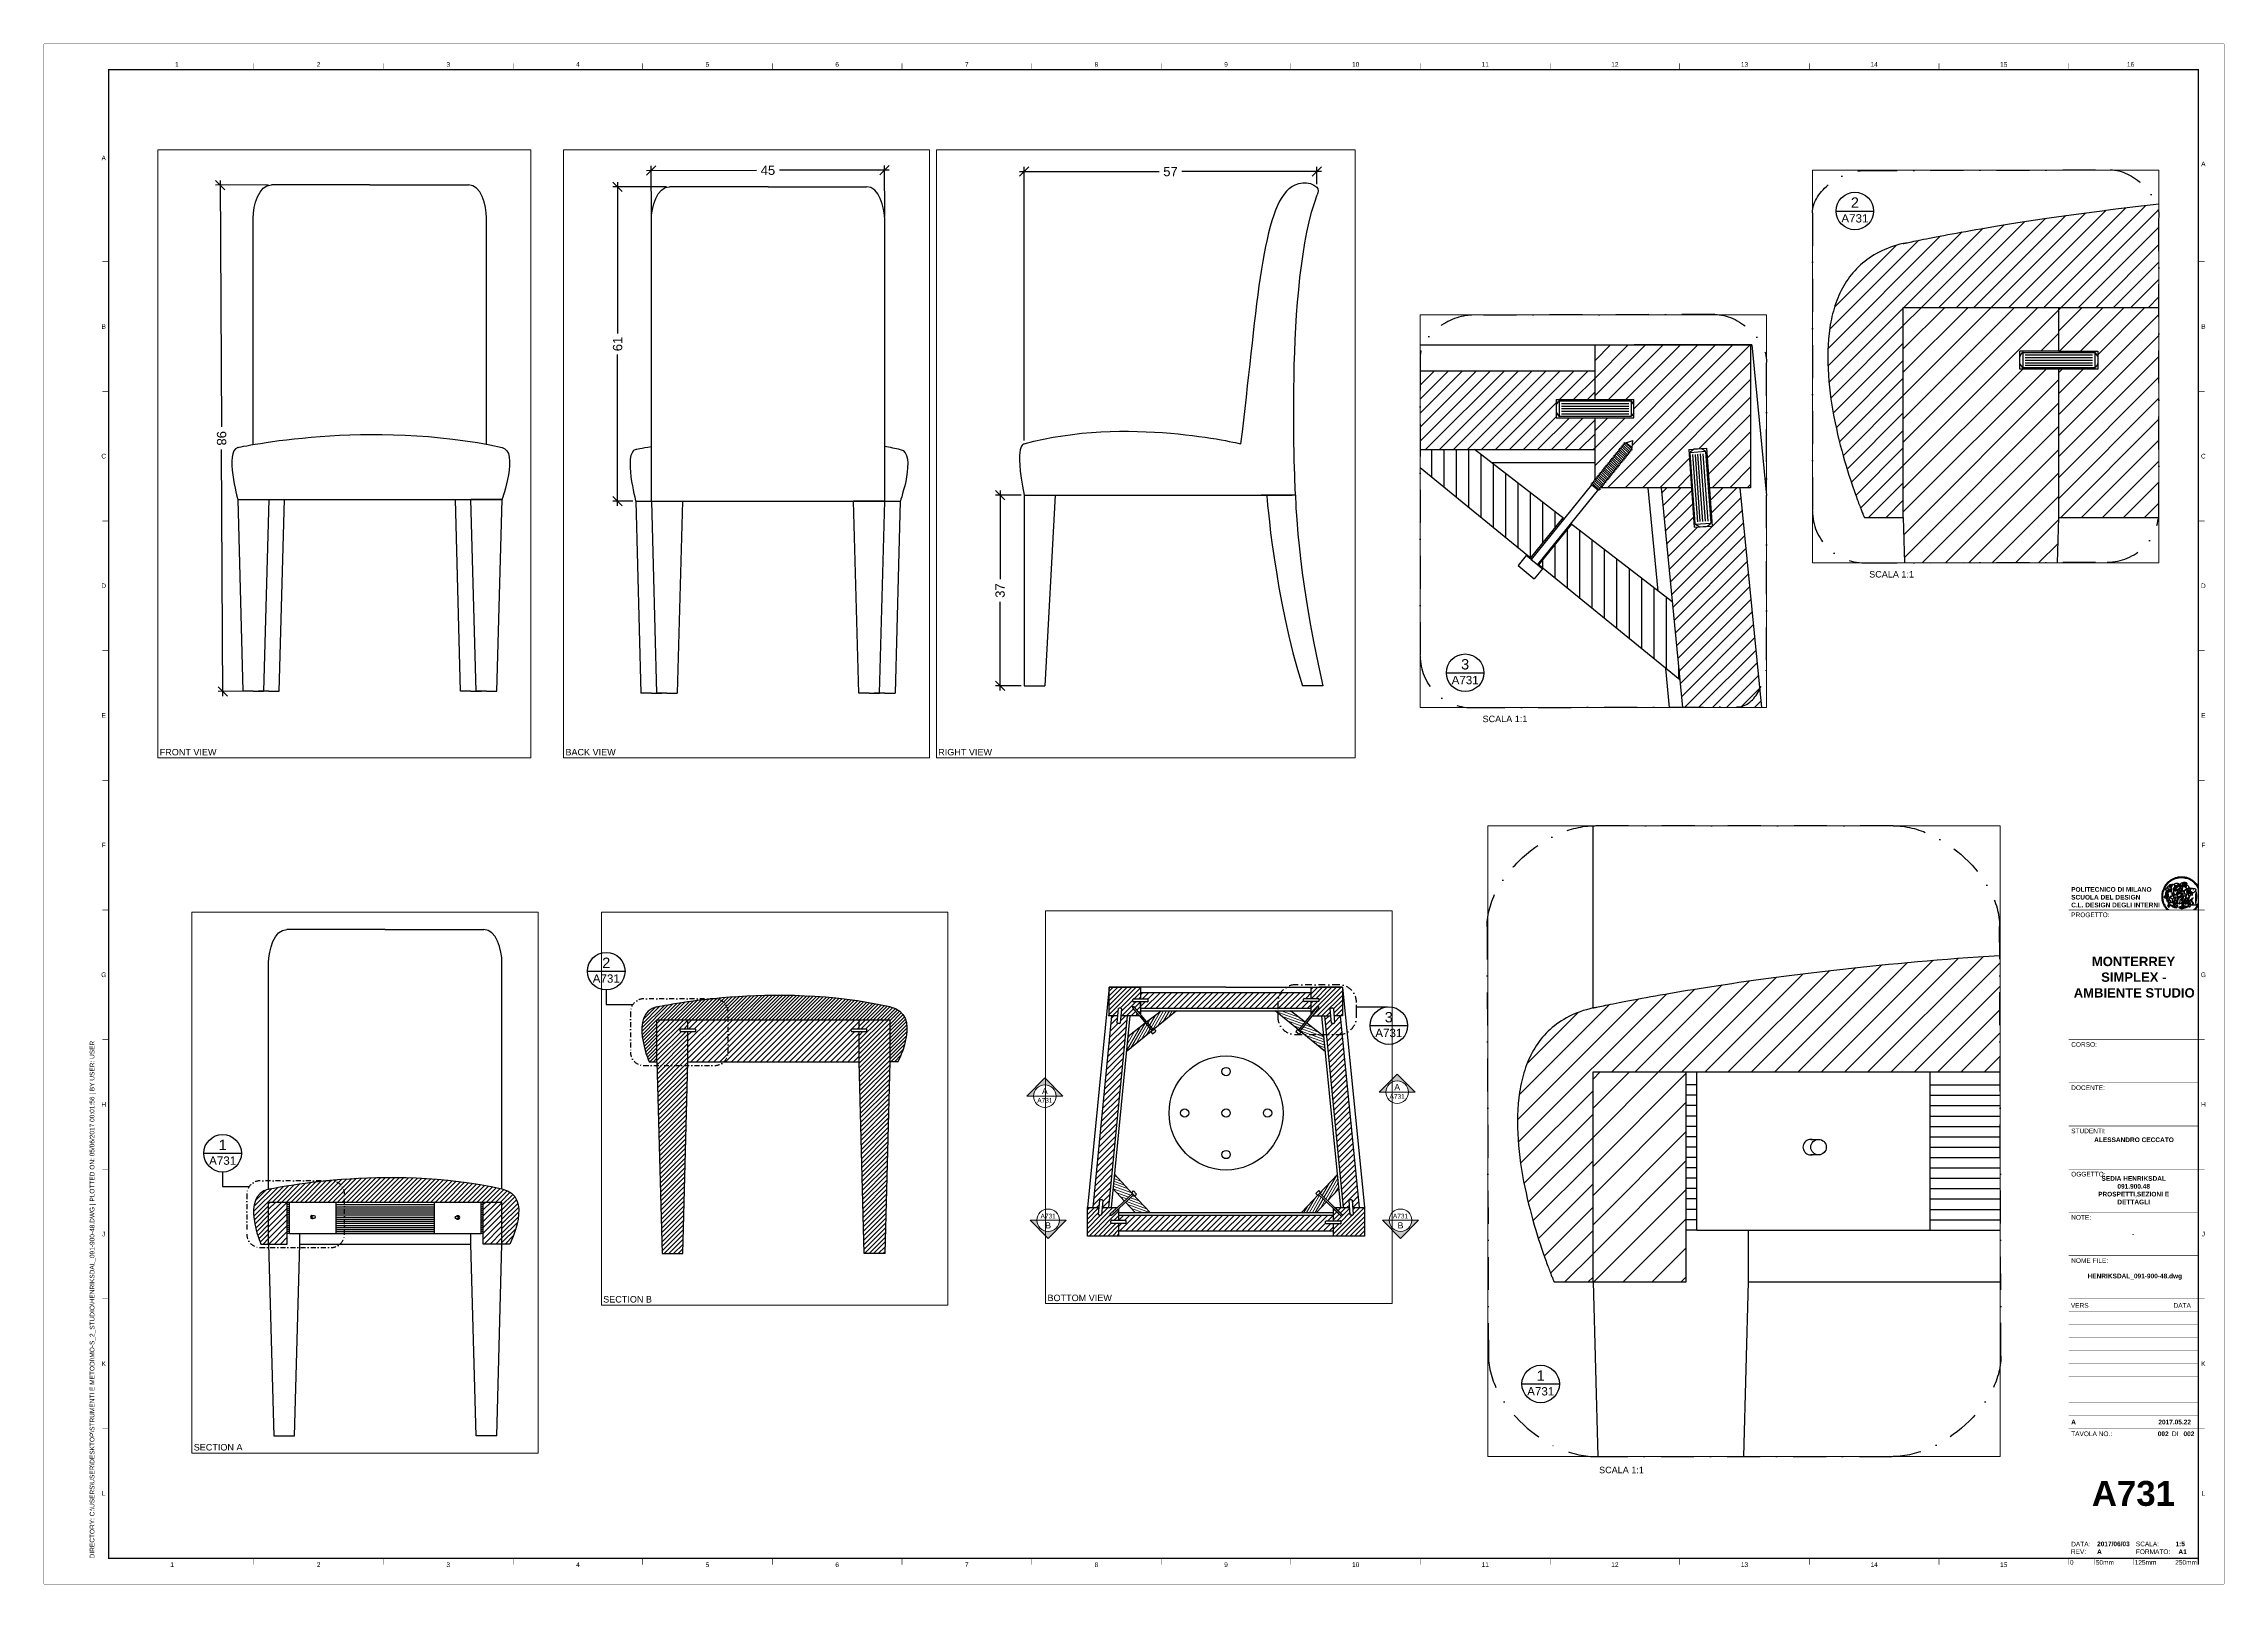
# Paper-space layout 'Layout2' of a CAD drawing. Header units: millimetres. Extents: x -1 to 840, y -1 to 593.
# The model-space entities are those that its viewports show. They can reach past a viewport. Long polylines and large blocks are cut down to what shows.
import ezdxf
from ezdxf.enums import TextEntityAlignment as Align

# ---------------------------------------------------------------- set-up
doc = ezdxf.new("R2010")
doc.units = ezdxf.units.MM
doc.set_wipeout_variables(frame=1)
doc.linetypes.add('ACAD_ISO02W100', pattern=[15, 12, -3])
doc.linetypes.add('TRATTOPUNTO', pattern=[25.4, 12.7, -6.35, 0, -6.35])
doc.layers.get('0').update_dxf_attribs({"color": 255})
doc.layers.get('Defpoints').update_dxf_attribs({"color": 255})
doc.layers.add('A-ANNO-SYMB', color=3, linetype='Continuous', lineweight=18)
doc.layers.add('A-FURN', color=8, linetype='Continuous', lineweight=18)
doc.layers.add('CORNICI', color=1, linetype='Continuous', plot=False)
doc.layers.add('G-ANNO-NPLT', color=210, linetype='Continuous', plot=False)
for name, color, linetype in [('costruzione', 161, 'Continuous'), ('fuirniture', 8, 'Continuous'), ('G-ANNO-LOGO', 3, 'Continuous'), ('G-ANNO-TEXT', 3, 'Continuous'), ('G-ANNO-TTLB', 3, 'Continuous'), ('GIUNZIONI', 2, 'Continuous'), ('QUOTE', 5, 'Continuous'), ('SELECTIONS', 6, 'Continuous'), ('viti', 2, 'Continuous'), ('viti2', 4, 'Continuous')]:
    doc.layers.add(name, color=color, linetype=linetype)
doc.styles.add('ARIAL', font='arial.ttf')
doc.styles.add('ARIAL-BOLD', font='')
doc.styles.add('E-ARIAL', font='arial.ttf')
doc.styles.get("Standard").update_dxf_attribs({"font": 'arial.ttf'})
doc.styles.get('ARIAL-BOLD').set_extended_font_data('Arial', bold=True)
doc.dimstyles.new('TICK_36', dxfattribs={"dimtxt": 3.6, "dimasz": 3.6, "dimexe": 1.8, "dimexo": 1.2, "dimgap": 1.8, "dimtad": 0, "dimdec": 0, "dimzin": 0, "dimdsep": 46, "dimtxsty": 'ARIAL', "dimblk": 'OBLIQUE', "dimcen": 1.8, "dimdle": 1.8, "dimclrd": 256, "dimclrt": 256, "dimadec": 0, "dimazin": 0, "dimtfac": 1, "dimtdec": 0, "dimtmove": 1, "dimatfit": 3, "dimldrblk": 'OPEN90', "dimfxl": 1, "dimtfill": 1, "dimtolj": 1, "dimtzin": 0, "dimarcsym": 0})

# ---------------------------------------------------------------- blocks, each defined once
blk = doc.blocks.new('logoPolimi')
for p, q in [((-2.37, 0.12), (-2.16, 0.11)), ((-2.37, 0.01), (-2.16, 0.01)), ((-2.36, 0.23), (-2.15, 0.21)), ((-2.35, 0.34), (-2.14, 0.31)), ((-2.33, 0.45), (-2.12, 0.41)), ((-2.3, 0.55), (-2.1, 0.51)), ((-2.28, 0.66), (-2.07, 0.6)), ((-2.24, 0.77), (-2.04, 0.7)), ((-2.2, 0.87), (-2.01, 0.79)), ((-2.16, 0.97), (-1.97, 0.89)), ((-2.11, 1.07), (-1.93, 0.98)), ((-2.06, 1.17), (-1.88, 1.07)), ((-2.01, 1.26), (-1.83, 1.15)), ((-1.94, 1.36), (-1.77, 1.24)), ((-1.88, 1.45), (-1.71, 1.32)), ((-1.84, 0.03), (-1.82, 0.35)), ((-1.81, 1.53), (-1.65, 1.4)), ((-1.74, 1.61), (-1.58, 1.47)), ((-1.73, 0.59), (-1.73, 0.59)), ((-1.73, 0.59), (-1.73, 0.59)), ((-1.66, 1.69), (-1.51, 1.54)), ((-1.65, 0.57), (-1.65, 0.57)), ((-1.59, 1.12), (-1.59, 1.12)), ((-1.58, 1.77), (-1.44, 1.61)), ((-1.51, 0.55), (-1.51, 0.55)), ((-1.51, 0.55), (-1.51, 0.55)), ((-1.49, 1.84), (-1.36, 1.68)), ((-1.41, 1.91), (-1.28, 1.74)), ((-1.32, 1.97), (-1.2, 1.8)), ((-1.31, 0.79), (-1.21, 0.75)), ((-1.21, 0.75), (-1.31, 0.79)), ((-1.21, 0.75), (-1.31, 0.79)), ((-1.22, 2.03), (-1.11, 1.85)), ((-1.21, 0.75), (-1.21, 0.75)), ((-1.21, 0.75), (-1.21, 0.75)), ((-1.19, 0.76), (-1.19, 0.76)), ((-1.19, 0.76), (-1.19, 0.76)), ((-1.17, 0.99), (-1.18, 0.99)), ((-1.18, 0.99), (-1.17, 0.99)), ((-1.16, 0.57), (-1.16, 0.57)), ((-1.16, 0.57), (-1.16, 0.57)), ((-1.13, 2.09), (-1.03, 1.9)), ((-1.1, 0.01), (-0.99, 0.06)), ((-0.99, 0.06), (-1.1, 0.01)), ((-0.99, 0.06), (-1.1, 0.01)), ((-1.03, 2.14), (-0.94, 1.95)), ((-0.99, 0.06), (-0.99, 0.06)), ((-0.99, 0.06), (-0.99, 0.06)), ((-0.97, 0.79), (-0.98, 0.79)), ((-0.89, 0.84), (-0.97, 0.79)), ((-0.97, 0.79), (-0.89, 0.84)), ((-0.96, 1.41), (-0.96, 1.41)), ((-0.96, 1.41), (-0.96, 1.41)), ((-0.93, 2.18), (-0.84, 1.99)), ((-0.89, 0.84), (-0.82, 0.87)), ((-0.82, 0.87), (-0.89, 0.84)), ((-0.89, 0.84), (-0.82, 0.87)), ((-0.88, 0.83), (-0.89, 0.84)), ((-0.85, 1.39), (-0.85, 1.39)), ((-0.85, 1.39), (-0.85, 1.39)), ((-0.84, 0.14), (-0.84, 0.14)), ((-0.83, 2.22), (-0.75, 2.03)), ((-0.77, 1.08), (-0.78, 1.08)), ((-0.78, 1.08), (-0.77, 1.08)), ((-0.61, 1.12), (-0.77, 1.08)), ((-0.77, 1.08), (-0.61, 1.12)), ((-0.77, 1.08), (-0.61, 1.12)), ((-0.75, 1.3), (-0.76, 1.29)), ((-0.76, 1.29), (-0.75, 1.3)), ((-0.72, 2.26), (-0.66, 2.06)), ((-0.65, 0.99), (-0.7, 0.96)), ((-0.69, 0.18), (-0.68, 0.18)), ((-0.66, 0.93), (-0.66, 0.93)), ((-0.66, 0.93), (-0.64, 0.93)), ((-0.66, 0.93), (-0.66, 0.93)), ((-0.66, 0.93), (-0.66, 0.93)), ((-0.63, 1.01), (-0.63, 1.01)), ((-0.63, 1.01), (-0.62, 1.01)), ((-0.63, 0.66), (-0.63, 0.66)), ((-0.61, 2.29), (-0.56, 2.09)), ((-0.6, 1.12), (-0.61, 1.12)), ((-0.61, 1.12), (-0.6, 1.12)), ((-0.61, 1.12), (-0.6, 1.12)), ((-0.61, 0.86), (-0.57, 0.85)), ((-0.57, 0.85), (-0.61, 0.86)), ((-0.61, 0.86), (-0.57, 0.85)), ((-0.53, 1.08), (-0.6, 1.12)), ((-0.6, 1.12), (-0.6, 1.11)), ((-0.6, 1.12), (-0.53, 1.08)), ((-0.57, 0.8), (-0.59, 0.8)), ((-0.57, 0.85), (-0.53, 0.84)), ((-0.57, 0.85), (-0.57, 0.85)), ((-0.57, 0.85), (-0.57, 0.85)), ((-0.57, 0.85), (-0.53, 0.84)), ((-0.56, 0.29), (-0.49, 0.48)), ((-0.56, 0.14), (-0.56, 0.29)), ((-0.5, 0.11), (-0.56, 0.14)), ((-0.53, 0.84), (-0.51, 0.84)), ((-0.53, 0.84), (-0.51, 0.84)), ((-0.53, 0.84), (-0.53, 0.84)), ((-0.51, 2.32), (-0.46, 2.11)), ((-0.51, 0.11), (-0.51, 0.11)), ((-0.51, 0.11), (-0.51, 0.11)), ((-0.34, 0.33), (-0.5, 0.11)), ((-0.49, 0.48), (-0.41, 0.55)), ((-0.42, 0.8), (-0.47, 0.79)), ((-0.42, 0.8), (-0.47, 0.79)), ((-0.47, 0.79), (-0.45, 0.76)), ((-0.47, 0.79), (-0.45, 0.76)), ((-0.45, 1.14), (-0.42, 1.11)), ((-0.42, 1.26), (-0.36, 1.22)), ((-0.41, 0.55), (-0.34, 0.49)), ((-0.4, 2.34), (-0.36, 2.13)), ((-0.4, 1.37), (-0.38, 1.38)), ((-0.39, 1.37), (-0.4, 1.37)), ((-0.35, 1.33), (-0.4, 1.37)), ((-0.39, 1.24), (-0.4, 1.23)), ((-0.38, 1.14), (-0.38, 1.14)), ((-0.34, 0.49), (-0.09, 0.48)), ((-0.16, 0.32), (-0.34, 0.33)), ((-0.14, 0.32), (-0.31, 0.34)), ((-0.29, 2.35), (-0.26, 2.14)), ((-0.28, 1.3), (-0.29, 1.3)), ((-0.28, 1.3), (-0.28, 1.3)), ((-0.18, 2.36), (-0.16, 2.15)), ((-0.16, 1.24), (-0.16, 1.25)), ((-0.16, 1.25), (-0.16, 1.25)), ((-0.16, 0.49), (-0.14, 0.64)), ((-0.06, 0.27), (-0.16, 0.32)), ((-0.1, 0.88), (-0.09, 0.87)), ((-0.08, 1.37), (-0.08, 1.38)), ((-0.08, 1.23), (-0.05, 1.21)), ((-0.05, 1.21), (-0.08, 1.23)), ((-0.08, 1.23), (-0.05, 1.21)), ((-0.07, 2.37), (-0.06, 2.16)), ((-0.03, 0.26), (-0.06, 0.27)), ((-0.05, 1.21), (-0.04, 1.21)), ((-0.04, 1.21), (-0.05, 1.21)), ((-0.04, 1.21), (-0.04, 1.21)), ((-0.04, 1.21), (-0.04, 1.21)), ((-0.04, 0.48), (-0.03, 0.26)), ((0.03, 1.15), (0.03, 1.15)), ((0.03, 0.66), (0.03, 0.67)), ((0.04, 2.37), (0.04, 2.16)), ((0.07, 0.58), (0.07, 0.57)), ((0.1, 1.18), (0.1, 1.18)), ((0.1, 0.84), (0.1, 0.84)), ((0.13, 1.32), (0.17, 1.19)), ((0.15, 2.36), (0.14, 2.16)), ((0.14, 0.71), (0.34, 0.65)), ((0.31, 0.56), (0.17, 0.63)), ((0.26, 2.36), (0.24, 2.15)), ((0.27, 1.61), (0.27, 1.61)), ((0.27, 1.61), (0.27, 1.61)), ((0.27, 1.61), (0.27, 1.61)), ((0.29, 1.29), (0.29, 1.29)), ((0.29, 1.29), (0.29, 1.29)), ((0.29, 1.29), (0.29, 1.29)), ((0.29, 1.29), (0.29, 1.29)), ((0.33, 0.49), (0.34, 0.49)), ((0.33, 0.03), (0.35, 0.03)), ((0.33, 0.03), (0.35, 0.03)), ((0.37, 2.34), (0.34, 2.13)), ((0.34, 0.65), (0.34, 0.64)), ((0.35, 0.03), (0.57, 0.06)), ((0.35, 0.03), (0.57, 0.06)), ((0.35, 0.03), (0.35, 0.03)), ((0.35, 0.03), (0.35, 0.03)), ((0.38, 1.36), (0.37, 1.35)), ((0.38, 0.34), (0.37, 0.34)), ((0.38, 0.34), (0.38, 0.34)), ((0.43, 0.67), (0.39, 0.64)), ((0.48, 2.32), (0.44, 2.12)), ((0.49, 1.05), (0.51, 1.13)), ((0.51, 1.13), (0.49, 1.05)), ((0.49, 1.05), (0.51, 1.13)), ((0.51, 1.31), (0.5, 1.29)), ((0.51, 1.13), (0.52, 1.23)), ((0.52, 1.23), (0.51, 1.23)), ((0.51, 1.23), (0.52, 1.23)), ((0.52, 1.23), (0.51, 1.13)), ((0.51, 1.13), (0.52, 1.23)), ((0.52, 1.24), (0.6, 1.37)), ((0.52, 1.23), (0.6, 1.36)), ((0.6, 1.36), (0.52, 1.23)), ((0.52, 1.23), (0.52, 1.23)), ((0.52, 1.23), (0.52, 1.24)), ((0.52, 1.23), (0.52, 1.23)), ((0.55, 1.07), (0.53, 1.06)), ((0.53, 1.04), (0.53, 1.06)), ((0.53, 1.05), (0.53, 1.04)), ((0.59, 2.3), (0.54, 2.09)), ((0.54, 0.3), (0.63, 0.32)), ((0.54, -0.08), (0.61, 0.06)), ((0.61, 0.06), (0.54, -0.08)), ((0.54, -0.08), (0.61, 0.06)), ((0.56, 0.19), (0.59, 0.21)), ((0.57, 1.07), (0.57, 1.07)), ((0.57, 1.07), (0.57, 1.07)), ((0.57, 1.07), (0.57, 1.07)), ((0.57, 1.07), (0.57, 1.07)), ((0.57, 1.07), (0.57, 1.07)), ((0.57, 1.07), (0.57, 1.07)), ((0.57, 1.07), (0.57, 1.07)), ((0.58, 0.3), (0.59, 0.29)), ((0.59, 0.78), (0.59, 0.79)), ((0.59, 0.79), (0.59, 0.79)), ((0.59, 0.79), (0.59, 0.79)), ((0.59, 0.79), (0.59, 0.78)), ((0.61, 0.06), (0.6, 0.07)), ((0.6, 0.07), (0.61, 0.06)), ((0.61, 0.06), (0.61, 0.07)), ((0.62, 0.21), (0.65, 0.22)), ((0.69, 2.27), (0.63, 2.07)), ((0.64, 1.37), (0.65, 1.37)), ((0.69, 0.86), (0.68, 0.86)), ((0.68, 0.86), (0.69, 0.86)), ((0.68, 0.76), (0.68, 0.76)), ((0.8, 2.23), (0.73, 2.03)), ((0.76, 0.26), (0.76, 0.26)), ((0.9, 2.19), (0.82, 2)), ((0.82, 0.35), (0.84, 0.36)), ((0.82, 0.35), (0.82, 0.35)), ((0.84, 0.36), (0.84, 0.37)), ((0.85, 0.34), (1.05, 0.35)), ((1, 2.15), (0.91, 1.96)), ((0.93, 1.05), (0.93, 1.05)), ((0.93, 1.05), (0.93, 1.05)), ((0.93, 1.05), (0.93, 1.04)), ((0.93, 1.05), (0.93, 1.05)), ((0.97, 0.66), (0.96, 0.66)), ((1.01, 0.97), (0.98, 0.96)), ((1.1, 2.1), (1, 1.91)), ((1.2, 2.04), (1.09, 1.86)), ((1.17, 0.96), (1.17, 0.95)), ((1.17, 0.95), (1.17, 0.95)), ((1.29, 1.99), (1.18, 1.81)), ((1.38, 1.92), (1.26, 1.75)), ((1.34, 0.37), (1.26, 0.04)), ((1.27, 0.37), (1.27, 0.38)), ((1.28, 0.95), (1.28, 0.95)), ((1.47, 1.86), (1.34, 1.69)), ((1.37, 0.73), (1.46, 0.81)), ((1.41, 0.4), (1.41, 0.41)), ((1.56, 1.79), (1.42, 1.63)), ((1.64, 1.71), (1.49, 1.56)), ((1.49, 0.9), (1.57, 0.92)), ((1.72, 1.63), (1.56, 1.49)), ((1.67, 0.6), (1.57, 0.53)), ((1.79, 1.55), (1.63, 1.41)), ((1.86, 1.47), (1.7, 1.34)), ((1.93, 1.38), (1.76, 1.26)), ((1.99, 1.29), (1.81, 1.17)), ((2.05, 1.19), (1.87, 1.09)), ((2.1, 1.1), (1.92, 1)), ((2.15, 1), (1.96, 0.91)), ((2.19, 0.9), (2, 0.82)), ((2.23, 0.79), (2.04, 0.72)), ((2.27, 0.69), (2.07, 0.63)), ((2.3, 0.58), (2.09, 0.53)), ((2.32, 0.47), (2.12, 0.43)), ((2.34, 0.37), (2.13, 0.33)), ((2.36, 0.26), (2.15, 0.23)), ((2.37, 0.15), (2.16, 0.13)), ((2.37, 0.04), (2.16, 0.03)), ((-2.37, -0.1), (-2.16, -0.09)), ((-2.36, -0.21), (-2.15, -0.19)), ((-2.35, -0.32), (-2.14, -0.29)), ((-2.33, -0.43), (-2.12, -0.39)), ((-2.31, -0.54), (-2.1, -0.49)), ((-2.28, -0.65), (-2.08, -0.59)), ((-2.25, -0.75), (-2.05, -0.69)), ((-2.21, -0.86), (-2.02, -0.78)), ((-2.17, -0.96), (-1.98, -0.87)), ((-2.12, -1.06), (-1.93, -0.96)), ((-2.07, -1.16), (-1.89, -1.05)), ((-2.04, -0.15), (-1.97, -0.2)), ((-2.01, -1.25), (-1.84, -1.14)), ((-1.95, -1.34), (-1.78, -1.22)), ((-1.89, -1.43), (-1.72, -1.31)), ((-1.82, -1.52), (-1.66, -1.38)), ((-1.75, -1.6), (-1.59, -1.46)), ((-1.67, -1.68), (-1.52, -1.53)), ((-1.58, -0.12), (-1.6, -0.18)), ((-1.6, -0.18), (-1.58, -0.28)), ((-1.57, -0.54), (-1.59, -0.54)), ((-1.59, -0.54), (-1.59, -0.54)), ((-1.59, -1.76), (-1.45, -1.6)), ((-1.56, -0.32), (-1.56, -0.31)), ((-1.56, -0.31), (-1.56, -0.31)), ((-1.53, -0.65), (-1.53, -0.65)), ((-1.53, -0.65), (-1.53, -0.65)), ((-1.51, -1.83), (-1.37, -1.67)), ((-1.48, -0.86), (-1.48, -0.85)), ((-1.42, -0.37), (-1.42, -0.37)), ((-1.42, -1.9), (-1.29, -1.73)), ((-1.38, -0.46), (-1.38, -0.46)), ((-1.33, -1.96), (-1.21, -1.79)), ((-1.31, -0.24), (-1.31, -0.23)), ((-1.31, -0.23), (-1.31, -0.24)), ((-1.24, -2.02), (-1.13, -1.84)), ((-1.23, -0.19), (-1.23, -0.19)), ((-1.23, -0.19), (-1.23, -0.19)), ((-1.23, -0.19), (-1.23, -0.19)), ((-1.23, -0.19), (-1.23, -0.19)), ((-1.14, -2.08), (-1.04, -1.89)), ((-1.04, -2.13), (-0.95, -1.94)), ((-1.01, -0.39), (-1.02, -0.39)), ((-1.02, -0.39), (-1.01, -0.39)), ((-1.02, -0.7), (-1.02, -0.7)), ((-1.02, -0.7), (-1.02, -0.7)), ((-1.02, -0.7), (-1.02, -0.7)), ((-0.94, -2.18), (-0.86, -1.98)), ((-0.84, -2.22), (-0.77, -2.02)), ((-0.79, -0.51), (-0.83, -0.58)), ((-0.83, -0.58), (-0.79, -0.51)), ((-0.83, -0.58), (-0.79, -0.51)), ((-0.78, -1.05), (-0.83, -0.94)), ((-0.83, -0.94), (-0.78, -1.05)), ((-0.83, -0.94), (-0.83, -0.94)), ((-0.83, -0.94), (-0.78, -1.05)), ((-0.82, -1.23), (-0.82, -1.23)), ((-0.82, -1.23), (-0.77, -1.23)), ((-0.77, -1.23), (-0.82, -1.23)), ((-0.82, -1.23), (-0.82, -1.23)), ((-0.77, -1.23), (-0.82, -1.23)), ((-0.75, -0.96), (-0.8, -0.89)), ((-0.8, -0.89), (-0.79, -0.92)), ((-0.79, -0.92), (-0.8, -0.89)), ((-0.8, -0.89), (-0.75, -0.96)), ((-0.79, -0.92), (-0.8, -0.89)), ((-0.8, -0.89), (-0.8, -0.89)), ((-0.8, -0.89), (-0.75, -0.96)), ((-0.79, -0.92), (-0.78, -0.95)), ((-0.78, -0.95), (-0.79, -0.92)), ((-0.78, -0.95), (-0.79, -0.92)), ((-0.77, -0.49), (-0.78, -0.48)), ((-0.78, -0.48), (-0.77, -0.49)), ((-0.78, -0.95), (-0.76, -1)), ((-0.76, -1), (-0.78, -0.95)), ((-0.76, -1), (-0.78, -0.95)), ((-0.71, -0.89), (-0.75, -0.87)), ((-0.75, -0.87), (-0.71, -0.89)), ((-0.75, -0.87), (-0.71, -0.89)), ((-0.72, -1.01), (-0.75, -0.96)), ((-0.75, -0.96), (-0.72, -1.01)), ((-0.75, -0.96), (-0.72, -1.01)), ((-0.74, -2.25), (-0.67, -2.05)), ((-0.64, -0.93), (-0.71, -0.89)), ((-0.71, -0.89), (-0.64, -0.93)), ((-0.71, -0.89), (-0.64, -0.93)), ((-0.66, -0.53), (-0.66, -0.53)), ((-0.66, -0.53), (-0.66, -0.53)), ((-0.66, -0.53), (-0.66, -0.53)), ((-0.63, -2.29), (-0.57, -2.08)), ((-0.52, -2.31), (-0.48, -2.11)), ((-0.39, -0.81), (-0.51, -0.69)), ((-0.51, -1.04), (-0.5, -1.04)), ((-0.48, -0.42), (-0.48, -0.42)), ((-0.48, -0.42), (-0.48, -0.42)), ((-0.48, -0.42), (-0.48, -0.42)), ((-0.42, -2.33), (-0.38, -2.13)), ((-0.41, -0.51), (-0.41, -0.51)), ((-0.38, -0.05), (-0.39, -0.12)), ((-0.39, -0.12), (-0.37, -0.1)), ((-0.35, -0.14), (-0.37, -0.08)), ((-0.37, -0.09), (-0.37, -0.09)), ((-0.33, -0.12), (-0.35, -0.14)), ((-0.32, -0.14), (-0.35, -0.14)), ((-0.35, -0.18), (-0.34, -0.22)), ((-0.34, -0.08), (-0.29, -0.16)), ((-0.34, -0.22), (-0.34, -0.22)), ((-0.27, -0.17), (-0.32, -0.14)), ((-0.31, -2.35), (-0.28, -2.14)), ((-0.25, -0.91), (-0.26, -0.9)), ((-0.26, -1.29), (0.1, -1.2)), ((0.1, -1.2), (-0.26, -1.29)), ((0.08, -1.4), (-0.26, -1.29)), ((-0.26, -1.29), (0.08, -1.4)), ((-0.26, -1.38), (-0.26, -1.29)), ((-0.26, -1.29), (-0.26, -1.29)), ((-0.26, -1.29), (-0.26, -1.38)), ((-0.26, -1.29), (0.08, -1.4)), ((-0.26, -1.29), (-0.26, -1.29)), ((0.08, -1.49), (-0.26, -1.38)), ((-0.26, -1.38), (0.09, -1.49)), ((-0.2, -2.36), (-0.18, -2.15)), ((-0.14, -0.15), (-0.16, -0.13)), ((-0.11, -0.04), (-0.12, -0.05)), ((-0.09, -2.37), (-0.08, -2.16)), ((-0.04, -0.41), (-0.01, -0.44)), ((-0.01, -0.44), (-0.04, -0.41)), ((-0.04, -0.41), (-0.01, -0.44)), ((0.03, -2.37), (0.02, -2.16)), ((0.07, -0.84), (0.07, -0.84)), ((0.07, -0.84), (0.07, -0.84)), ((0.1, -1.2), (0.08, -1.32)), ((0.08, -1.32), (0.13, -1.2)), ((0.08, -1.4), (0.72, -1.22)), ((0.72, -1.22), (0.08, -1.4)), ((0.08, -1.4), (0.72, -1.22)), ((0.72, -1.31), (0.08, -1.49)), ((0.08, -1.44), (0.08, -1.4)), ((0.08, -1.4), (0.08, -1.44)), ((0.08, -1.4), (0.08, -1.49)), ((0.08, -1.49), (0.08, -1.44)), ((0.08, -1.44), (0.08, -1.44)), ((0.08, -1.44), (0.08, -1.45)), ((0.08, -1.45), (0.08, -1.46)), ((0.08, -1.46), (0.08, -1.49)), ((0.1, -1.01), (0.09, -0.86)), ((0.1, -1.01), (0.09, -0.86)), ((0.09, -1.49), (0.72, -1.31)), ((0.1, -1.2), (0.12, -1.04)), ((0.12, -1.04), (0.1, -1.2)), ((0.13, -1.2), (0.1, -1.2)), ((0.1, -1.2), (0.13, -1.2)), ((0.13, -1.2), (0.1, -1.2)), ((0.1, -1.2), (0.1, -1.2)), ((0.11, -0.44), (0.11, -0.44)), ((0.11, -0.44), (0.11, -0.44)), ((0.12, -0.21), (0.12, -0.21)), ((0.12, -0.21), (0.12, -0.21)), ((0.12, -0.21), (0.12, -0.21)), ((0.12, -0.21), (0.12, -0.21)), ((0.12, -0.21), (0.12, -0.21)), ((0.12, -0.21), (0.12, -0.21)), ((0.12, -0.21), (0.12, -0.21)), ((0.12, -0.21), (0.12, -0.21)), ((0.12, -0.21), (0.12, -0.21)), ((0.12, -0.21), (0.12, -0.21)), ((0.12, -0.21), (0.12, -0.21)), ((0.12, -0.21), (0.12, -0.21)), ((0.12, -0.21), (0.12, -0.21)), ((0.12, -0.56), (0.14, -0.53)), ((0.14, -0.53), (0.12, -0.56)), ((0.12, -0.56), (0.14, -0.53)), ((0.12, -1.04), (0.12, -1.04)), ((0.12, -1.04), (0.12, -1.04)), ((0.12, -1.04), (0.12, -1.04)), ((0.14, -2.37), (0.12, -2.16)), ((0.21, -0.99), (0.13, -1.2)), ((0.13, -1.2), (0.21, -0.99)), ((0.36, -1.14), (0.13, -1.2)), ((0.13, -1.2), (0.26, -1.17)), ((0.14, -0.53), (0.16, -0.49)), ((0.16, -0.49), (0.14, -0.53)), ((0.14, -0.53), (0.16, -0.49)), ((0.16, -0.49), (0.16, -0.49)), ((0.16, -0.49), (0.16, -0.49)), ((0.28, -1.19), (0.21, -0.99)), ((0.21, -0.99), (0.31, -1.27)), ((0.25, -2.36), (0.22, -2.15)), ((0.24, -0.17), (0.24, -0.16)), ((0.24, -0.16), (0.24, -0.17)), ((0.25, -0.84), (0.25, -0.88)), ((0.25, -0.88), (0.25, -0.84)), ((0.25, -0.88), (0.25, -0.84)), ((0.25, -0.88), (0.29, -1.17)), ((0.26, -0.88), (0.25, -0.88)), ((0.31, -1.27), (0.25, -0.88)), ((0.26, -1.17), (0.28, -1.16)), ((0.28, -1.16), (0.36, -1.14)), ((0.29, -1.17), (0.28, -1.19)), ((0.35, -2.34), (0.32, -2.14)), ((0.36, -1.14), (0.72, -1.22)), ((0.72, -1.22), (0.36, -1.14)), ((0.46, -2.32), (0.42, -2.12)), ((0.49, -0.31), (0.49, -0.31)), ((0.49, -0.31), (0.49, -0.31)), ((0.5, -0.27), (0.5, -0.27)), ((0.51, -0.27), (0.51, -0.27)), ((0.57, -2.3), (0.52, -2.1)), ((0.68, -2.27), (0.62, -2.07)), ((0.78, -2.24), (0.71, -2.04)), ((0.72, -0.81), (0.75, -0.89)), ((0.72, -1.22), (0.72, -1.31)), ((0.72, -1.31), (0.72, -1.22)), ((0.74, -0.23), (0.74, -0.23)), ((0.74, -0.23), (0.75, -0.24)), ((0.75, -0.23), (0.75, -0.23)), ((0.89, -2.2), (0.81, -2)), ((0.86, -0.25), (0.82, -0.34)), ((0.87, -0.22), (0.86, -0.23)), ((0.87, -0.22), (0.86, -0.25)), ((0.99, -2.15), (0.9, -1.96)), ((0.96, -0.58), (0.96, -0.57)), ((1.09, -2.11), (0.99, -1.92)), ((1.05, -1.05), (1.04, -1.05)), ((1.19, -2.05), (1.08, -1.87)), ((1.28, -2), (1.17, -1.82)), ((1.37, -1.93), (1.25, -1.76)), ((1.31, -0.27), (1.3, -0.26)), ((1.3, -0.26), (1.3, -0.26)), ((1.3, -0.26), (1.3, -0.26)), ((1.3, -0.26), (1.31, -0.27)), ((1.3, -0.26), (1.3, -0.26)), ((1.46, -1.87), (1.33, -1.7)), ((1.54, -1.8), (1.41, -1.64)), ((1.63, -1.72), (1.48, -1.57)), ((1.71, -1.65), (1.55, -1.5)), ((1.78, -1.57), (1.62, -1.43)), ((1.85, -1.48), (1.69, -1.35)), ((1.92, -1.39), (1.75, -1.27)), ((1.98, -1.3), (1.81, -1.19)), ((2.04, -1.21), (1.86, -1.1)), ((2.09, -1.11), (1.91, -1.01)), ((2.14, -1.01), (1.95, -0.92)), ((2.19, -0.91), (1.99, -0.83)), ((2.23, -0.81), (2.03, -0.74)), ((2.26, -0.7), (2.06, -0.64)), ((2.29, -0.6), (2.09, -0.55)), ((2.32, -0.49), (2.11, -0.45)), ((2.34, -0.38), (2.13, -0.35)), ((2.35, -0.27), (2.15, -0.25)), ((2.37, -0.08), (2.16, -0.07)), ((2.36, -0.16), (2.16, -0.15))]:
    blk.add_line(p, q)
for points in [[(-1.9, 0.12), (-1.94, 0.02), (-2.05, -0.09), (-2.05, -0.09)], [(-1.86, 0.38), (-1.86, 0.38), (-1.87, 0.19), (-1.9, 0.12)], [(-1.76, 0.6), (-1.76, 0.6), (-1.84, 0.57), (-1.86, 0.38)], [(-1.86, -0.04), (-1.84, 0.02), (-1.84, 0.03), (-1.84, 0.03)], [(-1.82, 0.78), (-1.83, 0.8), (-1.85, 0.86), (-1.83, 0.88)], [(-1.82, 0.78), (-1.83, 0.8), (-1.85, 0.86), (-1.83, 0.88)], [(-1.83, 0.88), (-1.81, 0.9), (-1.76, 0.96), (-1.76, 0.96)], [(-1.83, 0.88), (-1.81, 0.9), (-1.76, 0.96), (-1.76, 0.96)], [(-1.76, 0.6), (-1.83, 0.7), (-1.78, 0.74), (-1.78, 0.74)], [(-1.78, 0.74), (-1.79, 0.74), (-1.83, 0.7), (-1.76, 0.6)], [(-1.78, 0.74), (-1.8, 0.76), (-1.81, 0.78), (-1.82, 0.78)], [(-1.78, 0.74), (-1.8, 0.76), (-1.81, 0.78), (-1.82, 0.78)], [(-1.82, 0.35), (-1.81, 0.5), (-1.73, 0.59), (-1.73, 0.59)], [(-1.82, -0.19), (-1.73, -0.07), (-1.75, 0.14), (-1.75, 0.3)], [(-1.75, 0.33), (-1.75, 0.17), (-1.73, -0.05), (-1.8, -0.17)], [(-1.78, 0.74), (-1.75, 0.72), (-1.72, 0.69), (-1.68, 0.7)], [(-1.68, 0.7), (-1.72, 0.69), (-1.75, 0.72), (-1.78, 0.74)], [(-1.68, 0.7), (-1.72, 0.69), (-1.75, 0.72), (-1.78, 0.74)], [(-1.78, 0.74), (-1.78, 0.74), (-1.78, 0.74), (-1.78, 0.74)], [(-1.76, 0.96), (-1.68, 1.1), (-1.59, 1.12), (-1.59, 1.12)], [(-1.76, 0.96), (-1.68, 1.1), (-1.6, 1.12), (-1.6, 1.12)], [(-1.73, 0.59), (-1.74, 0.59), (-1.75, 0.6), (-1.76, 0.6)], [(-1.73, 0.59), (-1.74, 0.59), (-1.75, 0.6), (-1.76, 0.6)], [(-1.75, 0.3), (-1.76, 0.47), (-1.65, 0.57), (-1.65, 0.57)], [(-1.65, 0.57), (-1.65, 0.57), (-1.76, 0.5), (-1.75, 0.33)], [(-1.65, 0.57), (-1.68, 0.58), (-1.7, 0.58), (-1.73, 0.59)], [(-1.65, 0.57), (-1.68, 0.58), (-1.7, 0.58), (-1.73, 0.59)], [(-1.5, 0.71), (-1.53, 0.74), (-1.61, 0.71), (-1.68, 0.7)], [(-1.68, 0.7), (-1.61, 0.71), (-1.53, 0.73), (-1.5, 0.71)], [(-1.5, 0.71), (-1.53, 0.73), (-1.61, 0.71), (-1.68, 0.7)], [(-1.51, 0.55), (-1.56, 0.56), (-1.61, 0.56), (-1.65, 0.57)], [(-1.65, 0.57), (-1.61, 0.56), (-1.56, 0.56), (-1.51, 0.55)], [(-1.51, 0.55), (-1.56, 0.56), (-1.61, 0.56), (-1.65, 0.57)], [(-1.59, 1.12), (-1.6, 1.06), (-1.61, 0.99), (-1.61, 0.97)], [(-1.61, 0.97), (-1.61, 0.99), (-1.6, 1.06), (-1.59, 1.12)], [(-1.61, 0.97), (-1.61, 0.99), (-1.6, 1.06), (-1.59, 1.12)], [(-1.61, 0.97), (-1.61, 0.95), (-1.56, 0.88), (-1.54, 0.87)], [(-1.54, 0.87), (-1.56, 0.88), (-1.61, 0.95), (-1.61, 0.97)], [(-1.54, 0.87), (-1.56, 0.88), (-1.61, 0.96), (-1.61, 0.97)], [(-1.59, 1.12), (-1.59, 1.13), (-1.59, 1.15), (-1.58, 1.16)], [(-1.59, 1.12), (-1.59, 1.13), (-1.59, 1.15), (-1.58, 1.16)], [(-1.58, 1.16), (-1.57, 1.21), (-1.52, 1.23), (-1.49, 1.25)], [(-1.58, 1.16), (-1.57, 1.21), (-1.52, 1.23), (-1.49, 1.25)], [(-1.58, 0.36), (-1.58, 0.48), (-1.51, 0.55), (-1.51, 0.55)], [(-1.51, 0.55), (-1.51, 0.55), (-1.58, 0.48), (-1.58, 0.36)], [(-1.51, 0.55), (-1.51, 0.55), (-1.58, 0.48), (-1.58, 0.36)], [(-1.55, 0.04), (-1.55, 0.08), (-1.58, 0.25), (-1.58, 0.36)], [(-1.58, 0.36), (-1.58, 0.25), (-1.55, 0.08), (-1.55, 0.04)], [(-1.58, 0.36), (-1.58, 0.25), (-1.55, 0.08), (-1.55, 0.04)], [(-1.58, -0.12), (-1.57, -0.06), (-1.55, 0.02), (-1.55, 0.04)], [(-1.55, 0.04), (-1.55, 0.02), (-1.57, -0.06), (-1.58, -0.12)], [(-1.55, 0.04), (-1.55, 0.02), (-1.56, -0.04), (-1.57, -0.1)], [(-1.54, 0.87), (-1.52, 0.85), (-1.47, 0.83), (-1.44, 0.83)], [(-1.44, 0.83), (-1.47, 0.83), (-1.52, 0.85), (-1.54, 0.87)], [(-1.45, 0.83), (-1.47, 0.83), (-1.52, 0.85), (-1.54, 0.87)], [(-1.51, 0.55), (-1.33, 0.54), (-1.16, 0.57), (-1.16, 0.57)], [(-1.16, 0.57), (-1.16, 0.57), (-1.33, 0.54), (-1.51, 0.55)], [(-1.16, 0.57), (-1.16, 0.57), (-1.33, 0.54), (-1.51, 0.55)], [(-1.5, 0.71), (-1.46, 0.68), (-1.4, 0.62), (-1.33, 0.66)], [(-1.33, 0.66), (-1.4, 0.62), (-1.46, 0.68), (-1.5, 0.71)], [(-1.33, 0.66), (-1.4, 0.62), (-1.46, 0.68), (-1.5, 0.71)], [(-1.49, 1.25), (-1.46, 1.26), (-1.42, 1.33), (-1.39, 1.36)], [(-1.49, 1.25), (-1.46, 1.27), (-1.43, 1.34), (-1.39, 1.36)], [(-1.31, 0.79), (-1.33, 0.79), (-1.42, 0.83), (-1.45, 0.83)], [(-1.44, 0.83), (-1.42, 0.83), (-1.33, 0.79), (-1.31, 0.79)], [(-1.31, 0.79), (-1.33, 0.79), (-1.42, 0.83), (-1.44, 0.83)], [(-1.35, 1.1), (-1.4, 1.17), (-1.36, 1.23), (-1.29, 1.31)], [(-1.29, 1.31), (-1.36, 1.23), (-1.4, 1.17), (-1.35, 1.1)], [(-1.35, 1.1), (-1.4, 1.17), (-1.36, 1.23), (-1.29, 1.31)], [(-1.39, 1.36), (-1.35, 1.38), (-1.26, 1.4), (-1.19, 1.41)], [(-1.39, 1.36), (-1.35, 1.38), (-1.26, 1.4), (-1.19, 1.41)], [(-1.18, 0.99), (-1.24, 0.97), (-1.3, 1.03), (-1.35, 1.1)], [(-1.35, 1.1), (-1.3, 1.03), (-1.24, 0.97), (-1.18, 0.99)], [(-1.18, 1), (-1.24, 0.97), (-1.3, 1.03), (-1.35, 1.1)], [(-1.33, 0.66), (-1.28, 0.7), (-1.23, 0.73), (-1.21, 0.75)], [(-1.21, 0.75), (-1.23, 0.73), (-1.28, 0.7), (-1.33, 0.66)], [(-1.21, 0.75), (-1.23, 0.73), (-1.28, 0.7), (-1.33, 0.66)], [(-1.29, 1.31), (-1.22, 1.39), (-1.01, 1.41), (-0.96, 1.41)], [(-0.96, 1.41), (-1.01, 1.41), (-1.22, 1.39), (-1.29, 1.31)], [(-1.29, 1.31), (-1.22, 1.39), (-1.01, 1.41), (-0.96, 1.41)], [(-1.24, -0.02), (-1.21, -0.01), (-1.1, 0.01), (-1.1, 0.01)], [(-1.1, 0.01), (-1.1, 0.01), (-1.21, -0.01), (-1.24, -0.02)], [(-1.1, 0.01), (-1.1, 0.01), (-1.21, -0.01), (-1.24, -0.02)], [(-1.21, 0.75), (-1.2, 0.75), (-1.19, 0.76), (-1.19, 0.76)], [(-1.19, 0.76), (-1.19, 0.76), (-1.2, 0.75), (-1.21, 0.75)], [(-1.19, 0.76), (-1.19, 0.76), (-1.2, 0.76), (-1.21, 0.75)], [(-1.19, 1.41), (-1.11, 1.43), (-0.97, 1.41), (-0.97, 1.41)], [(-1.19, 1.41), (-1.12, 1.43), (-0.98, 1.41), (-0.98, 1.41)], [(-1.19, 0.76), (-1.19, 0.77), (-1.18, 0.78), (-1.18, 0.79)], [(-1.18, 0.79), (-1.18, 0.78), (-1.19, 0.77), (-1.19, 0.76)], [(-1.19, 0.76), (-1.19, 0.77), (-1.19, 0.78), (-1.18, 0.79)], [(-1.18, 0.68), (-1.18, 0.68), (-1.19, 0.71), (-1.19, 0.76)], [(-1.19, 0.76), (-1.19, 0.71), (-1.18, 0.68), (-1.18, 0.68)], [(-1.18, 0.68), (-1.18, 0.68), (-1.19, 0.71), (-1.19, 0.76)], [(-1.18, 0.97), (-1.18, 0.97), (-1.18, 0.98), (-1.17, 0.99)], [(-1.17, 0.99), (-1.18, 0.98), (-1.18, 0.97), (-1.18, 0.97)], [(-1.18, 0.97), (-1.18, 0.97), (-1.18, 0.98), (-1.17, 0.99)], [(-1.18, 0.79), (-1.17, 0.86), (-1.18, 0.95), (-1.18, 0.97)], [(-1.18, 0.97), (-1.18, 0.95), (-1.17, 0.86), (-1.18, 0.79)], [(-1.18, 0.79), (-1.17, 0.86), (-1.18, 0.95), (-1.18, 0.97)], [(-1.16, 0.57), (-1.17, 0.6), (-1.18, 0.64), (-1.18, 0.68)], [(-1.18, 0.68), (-1.18, 0.64), (-1.17, 0.6), (-1.16, 0.57)], [(-1.16, 0.57), (-1.17, 0.6), (-1.18, 0.64), (-1.18, 0.68)], [(-1.17, 0.99), (-1.17, 1.03), (-1.16, 1.09), (-1.14, 1.13)], [(-1.09, 0.42), (-1.1, 0.44), (-1.14, 0.48), (-1.16, 0.57)], [(-1.16, 0.57), (-1.14, 0.48), (-1.1, 0.44), (-1.09, 0.42)], [(-1.09, 0.42), (-1.1, 0.44), (-1.14, 0.48), (-1.16, 0.57)], [(-1.14, 1.13), (-1.12, 1.18), (-1.05, 1.31), (-1.05, 1.31)], [(-1.12, 0.46), (-1.12, 0.46), (-1.13, 0.38), (-1.11, 0.26)], [(-1.11, 0.26), (-1.08, 0.14), (-1.05, 0.03), (-1.05, 0.03)], [(-1.02, 0.32), (-1.02, 0.32), (-1.08, 0.4), (-1.09, 0.42)], [(-1.09, 0.42), (-1.08, 0.4), (-1.02, 0.32), (-1.02, 0.32)], [(-1.02, 0.32), (-1.02, 0.32), (-1.08, 0.4), (-1.09, 0.42)], [(-0.98, 0.2), (-0.98, 0.21), (-1.02, 0.32), (-1.02, 0.32)], [(-1.02, 0.32), (-1.02, 0.32), (-0.98, 0.21), (-0.98, 0.2)], [(-0.98, 0.2), (-0.98, 0.21), (-1.02, 0.32), (-1.02, 0.32)], [(-1.01, 0.12), (-1, 0.16), (-0.98, 0.19), (-0.98, 0.2)], [(-0.98, 0.2), (-0.98, 0.19), (-1, 0.16), (-1.01, 0.12)], [(-1.01, 0.12), (-1, 0.16), (-0.98, 0.19), (-0.98, 0.2)], [(-0.99, 0.06), (-1, 0.07), (-1.01, 0.1), (-1.01, 0.12)], [(-1.01, 0.12), (-1.01, 0.1), (-1, 0.07), (-0.99, 0.06)], [(-0.99, 0.06), (-1, 0.07), (-1.01, 0.1), (-1.01, 0.12)], [(-0.99, 0.06), (-0.99, 0.06), (-0.99, 0.06), (-0.98, 0.05)], [(-0.98, 0.05), (-0.99, 0.06), (-0.99, 0.06), (-0.99, 0.06)], [(-0.99, 0.05), (-0.99, 0.06), (-0.99, 0.06), (-0.99, 0.06)], [(-0.95, 0.02), (-0.96, 0.03), (-0.97, 0.04), (-0.99, 0.05)], [(-0.98, 1.41), (-0.98, 1.41), (-0.97, 1.41), (-0.96, 1.41)], [(-0.98, 0.81), (-0.94, 0.85), (-0.92, 0.93), (-0.91, 0.97)], [(-0.91, 0.97), (-0.92, 0.93), (-0.94, 0.85), (-0.98, 0.81)], [(-0.91, 0.97), (-0.92, 0.93), (-0.94, 0.85), (-0.98, 0.81)], [(-0.98, 0.79), (-0.98, 0.81), (-0.98, 0.81), (-0.98, 0.81)], [(-0.98, 0.81), (-0.98, 0.81), (-0.98, 0.81), (-0.98, 0.79)], [(-0.98, 0.81), (-0.98, 0.81), (-0.98, 0.81), (-0.98, 0.79)], [(-0.98, 0.79), (-0.98, 0.79), (-0.98, 0.78), (-0.97, 0.77)], [(-0.98, 0.79), (-0.98, 0.79), (-0.98, 0.78), (-0.97, 0.77)], [(-0.98, 0.05), (-0.97, 0.04), (-0.96, 0.03), (-0.95, 0.02)], [(-0.95, 0.02), (-0.96, 0.03), (-0.97, 0.04), (-0.98, 0.05)], [(-0.97, 1.41), (-0.97, 1.41), (-0.97, 1.41), (-0.96, 1.41)], [(-0.97, 0.77), (-0.96, 0.74), (-0.91, 0.64), (-0.91, 0.57)], [(-0.97, 0.77), (-0.96, 0.74), (-0.91, 0.64), (-0.91, 0.57)], [(-0.96, 1.41), (-0.94, 1.41), (-0.9, 1.41), (-0.85, 1.39)], [(-0.96, 1.41), (-0.94, 1.41), (-0.9, 1.41), (-0.85, 1.39)], [(-0.95, 0.02), (-0.94, 0.01), (-0.92, 0.01), (-0.9, 0.01)], [(-0.9, 0.01), (-0.92, 0.01), (-0.94, 0.01), (-0.95, 0.02)], [(-0.91, 0.01), (-0.92, 0.01), (-0.94, 0.01), (-0.95, 0.02)], [(-0.91, 0.97), (-0.89, 1), (-0.87, 1.01), (-0.84, 1.02)], [(-0.84, 1.02), (-0.87, 1.01), (-0.89, 1), (-0.91, 0.97)], [(-0.84, 1.02), (-0.87, 1.01), (-0.89, 1.01), (-0.91, 0.97)], [(-0.91, 0.57), (-0.91, 0.5), (-0.9, 0.43), (-0.88, 0.37)], [(-0.91, 0.57), (-0.91, 0.5), (-0.9, 0.43), (-0.88, 0.37)], [(-0.87, 0.03), (-0.87, 0.03), (-0.89, 0.01), (-0.91, 0.01)], [(-0.9, 0.01), (-0.89, 0.01), (-0.87, 0.03), (-0.87, 0.03)], [(-0.87, 0.03), (-0.87, 0.03), (-0.89, 0.01), (-0.9, 0.01)], [(-0.88, 0.84), (-0.88, 0.84), (-0.89, 0.79), (-0.88, 0.77)], [(-0.88, 0.77), (-0.89, 0.79), (-0.88, 0.83), (-0.88, 0.83)], [(-0.74, 0.66), (-0.85, 0.67), (-0.88, 0.77), (-0.88, 0.77)], [(-0.88, 0.77), (-0.88, 0.77), (-0.85, 0.67), (-0.74, 0.66)], [(-0.88, 0.37), (-0.86, 0.32), (-0.83, 0.25), (-0.82, 0.25)], [(-0.88, 0.37), (-0.86, 0.32), (-0.83, 0.25), (-0.82, 0.25)], [(-0.87, 0.03), (-0.86, 0.03), (-0.86, 0.05), (-0.86, 0.06)], [(-0.86, 0.06), (-0.86, 0.05), (-0.86, 0.03), (-0.87, 0.03)], [(-0.86, 0.06), (-0.86, 0.05), (-0.86, 0.03), (-0.87, 0.03)], [(-0.85, 1.39), (-0.86, 1.42), (-0.8, 1.45), (-0.8, 1.46)], [(-0.85, 1.39), (-0.86, 1.42), (-0.83, 1.44), (-0.82, 1.45)], [(-0.86, 0.06), (-0.86, 0.07), (-0.86, 0.1), (-0.85, 0.11)], [(-0.85, 0.11), (-0.86, 0.1), (-0.86, 0.07), (-0.86, 0.06)], [(-0.85, 0.11), (-0.86, 0.1), (-0.86, 0.07), (-0.86, 0.06)], [(-0.81, 1.36), (-0.83, 1.37), (-0.84, 1.38), (-0.85, 1.39)], [(-0.85, 1.39), (-0.84, 1.38), (-0.83, 1.37), (-0.81, 1.36)], [(-0.85, 1.39), (-0.84, 1.38), (-0.83, 1.37), (-0.81, 1.36)], [(-0.85, 0.11), (-0.85, 0.12), (-0.84, 0.14), (-0.84, 0.14)], [(-0.84, 0.14), (-0.84, 0.14), (-0.85, 0.12), (-0.85, 0.11)], [(-0.84, 0.14), (-0.84, 0.14), (-0.85, 0.12), (-0.85, 0.11)], [(-0.84, 1.02), (-0.83, 1.03), (-0.81, 1.05), (-0.78, 1.08)], [(-0.78, 1.08), (-0.81, 1.05), (-0.83, 1.03), (-0.84, 1.02)], [(-0.78, 1.08), (-0.81, 1.05), (-0.83, 1.03), (-0.84, 1.02)], [(-0.84, 0.14), (-0.83, 0.15), (-0.81, 0.16), (-0.81, 0.16)], [(-0.81, 0.16), (-0.81, 0.16), (-0.83, 0.15), (-0.84, 0.14)], [(-0.81, 0.16), (-0.81, 0.16), (-0.84, 0.15), (-0.84, 0.14)], [(-0.84, 0.15), (-0.84, 0.15), (-0.84, 0.15), (-0.84, 0.14)], [(-0.84, 0.14), (-0.84, 0.14), (-0.84, 0.14), (-0.84, 0.14)], [(-0.84, 0.14), (-0.84, 0.14), (-0.84, 0.14), (-0.84, 0.14)], [(-0.84, 0.14), (-0.84, 0.14), (-0.84, 0.14), (-0.84, 0.14)], [(-0.82, 1.45), (-0.82, 1.45), (-0.8, 1.45), (-0.8, 1.45)], [(-0.82, 0.87), (-0.82, 0.87), (-0.72, 0.91), (-0.66, 0.93)], [(-0.66, 0.93), (-0.72, 0.91), (-0.82, 0.87), (-0.82, 0.87)], [(-0.82, 0.87), (-0.82, 0.87), (-0.72, 0.91), (-0.66, 0.93)], [(-0.82, 0.25), (-0.8, 0.25), (-0.77, 0.24), (-0.77, 0.23)], [(-0.82, 0.25), (-0.8, 0.25), (-0.78, 0.24), (-0.77, 0.23)], [(-0.76, 1.29), (-0.77, 1.32), (-0.79, 1.34), (-0.81, 1.36)], [(-0.81, 1.36), (-0.79, 1.34), (-0.77, 1.32), (-0.76, 1.29)], [(-0.81, 1.36), (-0.79, 1.34), (-0.77, 1.32), (-0.76, 1.3)], [(-0.81, 0.16), (-0.8, 0.17), (-0.8, 0.17), (-0.79, 0.18)], [(-0.79, 0.18), (-0.8, 0.17), (-0.8, 0.17), (-0.81, 0.16)], [(-0.79, 0.18), (-0.8, 0.17), (-0.8, 0.17), (-0.81, 0.16)], [(-0.8, 1.46), (-0.8, 1.49), (-0.69, 1.51), (-0.69, 1.51)], [(-0.8, 1.46), (-0.8, 1.49), (-0.75, 1.49), (-0.75, 1.49)], [(-0.8, 1.45), (-0.8, 1.45), (-0.8, 1.46), (-0.8, 1.46)], [(-0.79, 0.18), (-0.78, 0.18), (-0.77, 0.16), (-0.77, 0.16)], [(-0.77, 0.16), (-0.77, 0.16), (-0.78, 0.18), (-0.79, 0.18)], [(-0.77, 0.16), (-0.77, 0.16), (-0.78, 0.18), (-0.79, 0.18)], [(-0.78, 1.08), (-0.77, 1.1), (-0.76, 1.13), (-0.75, 1.16)], [(-0.75, 1.16), (-0.76, 1.13), (-0.77, 1.1), (-0.78, 1.08)], [(-0.75, 1.16), (-0.76, 1.13), (-0.77, 1.1), (-0.78, 1.08)], [(-0.77, 0.23), (-0.76, 0.22), (-0.72, 0.2), (-0.71, 0.2)], [(-0.77, 0.23), (-0.76, 0.22), (-0.72, 0.2), (-0.71, 0.2)], [(-0.77, 0.16), (-0.77, 0.16), (-0.74, 0.16), (-0.7, 0.17)], [(-0.7, 0.17), (-0.74, 0.16), (-0.77, 0.16), (-0.77, 0.16)], [(-0.7, 0.17), (-0.74, 0.16), (-0.77, 0.16), (-0.77, 0.16)], [(-0.76, 1.3), (-0.74, 1.25), (-0.73, 1.2), (-0.75, 1.16)], [(-0.75, 1.16), (-0.73, 1.2), (-0.74, 1.25), (-0.76, 1.29)], [(-0.76, 1.29), (-0.74, 1.25), (-0.73, 1.2), (-0.75, 1.16)], [(-0.75, 1.49), (-0.75, 1.52), (-0.69, 1.51), (-0.69, 1.51)], [(-0.7, 1.26), (-0.7, 1.28), (-0.73, 1.28), (-0.75, 1.3)], [(-0.75, 1.3), (-0.73, 1.28), (-0.7, 1.28), (-0.7, 1.26)], [(-0.71, 1.24), (-0.72, 1.25), (-0.73, 1.27), (-0.75, 1.28)], [(-0.63, 0.66), (-0.63, 0.66), (-0.73, 0.66), (-0.74, 0.66)], [(-0.74, 0.66), (-0.73, 0.66), (-0.63, 0.66), (-0.63, 0.66)], [(-0.65, 1.23), (-0.67, 1.24), (-0.71, 1.23), (-0.71, 1.24)], [(-0.71, 0.2), (-0.7, 0.2), (-0.69, 0.19), (-0.69, 0.18)], [(-0.71, 0.2), (-0.7, 0.2), (-0.69, 0.19), (-0.69, 0.18)], [(-0.65, 1.23), (-0.67, 1.24), (-0.7, 1.25), (-0.7, 1.26)], [(-0.7, 1.26), (-0.7, 1.25), (-0.67, 1.24), (-0.65, 1.23)], [(-0.7, 0.17), (-0.69, 0.17), (-0.68, 0.18), (-0.69, 0.18)], [(-0.69, 0.18), (-0.68, 0.18), (-0.69, 0.17), (-0.7, 0.17)], [(-0.69, 0.18), (-0.68, 0.18), (-0.69, 0.17), (-0.7, 0.17)], [(-0.69, 1.51), (-0.69, 1.59), (-0.51, 1.55), (-0.51, 1.55)], [(-0.69, 1.51), (-0.66, 1.55), (-0.66, 1.55), (-0.66, 1.55)], [(-0.66, 0.67), (-0.69, 0.69), (-0.68, 0.72), (-0.68, 0.76)], [(-0.68, 0.76), (-0.68, 0.72), (-0.69, 0.69), (-0.66, 0.67)], [(-0.66, 0.68), (-0.69, 0.69), (-0.68, 0.72), (-0.68, 0.76)], [(-0.68, 0.76), (-0.68, 0.79), (-0.67, 0.82), (-0.66, 0.83)], [(-0.66, 0.83), (-0.67, 0.82), (-0.68, 0.79), (-0.68, 0.76)], [(-0.68, 0.76), (-0.68, 0.79), (-0.67, 0.82), (-0.66, 0.83)], [(-0.68, 0.18), (-0.68, 0.18), (-0.56, 0.15), (-0.51, 0.11)], [(-0.68, 0.18), (-0.68, 0.18), (-0.56, 0.15), (-0.51, 0.11)], [(-0.66, 1.55), (-0.63, 1.57), (-0.51, 1.55), (-0.51, 1.55)], [(-0.62, 0.95), (-0.63, 0.95), (-0.64, 0.94), (-0.66, 0.93)], [(-0.66, 0.93), (-0.64, 0.94), (-0.63, 0.95), (-0.62, 0.95)], [(-0.66, 0.83), (-0.65, 0.85), (-0.61, 0.86), (-0.61, 0.86)], [(-0.61, 0.86), (-0.61, 0.86), (-0.65, 0.84), (-0.66, 0.83)], [(-0.66, 0.83), (-0.65, 0.84), (-0.61, 0.86), (-0.61, 0.86)], [(-0.63, 0.66), (-0.64, 0.67), (-0.65, 0.67), (-0.66, 0.68)], [(-0.63, 0.66), (-0.64, 0.67), (-0.65, 0.67), (-0.66, 0.67)], [(-0.66, 0.67), (-0.65, 0.67), (-0.64, 0.67), (-0.63, 0.66)], [(-0.59, 1.24), (-0.6, 1.23), (-0.63, 1.22), (-0.65, 1.23)], [(-0.65, 1.23), (-0.63, 1.22), (-0.6, 1.23), (-0.59, 1.24)], [(-0.56, 1.24), (-0.56, 1.24), (-0.63, 1.22), (-0.65, 1.23)], [(-0.63, 1.01), (-0.63, 1.01), (-0.64, 1), (-0.65, 0.99)], [(-0.64, 0.93), (-0.64, 0.93), (-0.58, 0.88), (-0.57, 0.85)], [(-0.64, 0.93), (-0.64, 0.93), (-0.58, 0.88), (-0.57, 0.85)], [(-0.6, 1.11), (-0.6, 1.11), (-0.59, 1.05), (-0.63, 1.01)], [(-0.6, 1.11), (-0.6, 1.11), (-0.59, 1.05), (-0.63, 1.01)], [(-0.5, 0.65), (-0.55, 0.61), (-0.6, 0.64), (-0.63, 0.66)], [(-0.5, 0.65), (-0.55, 0.61), (-0.6, 0.64), (-0.63, 0.66)], [(-0.62, 1.01), (-0.62, 1.01), (-0.62, 0.97), (-0.62, 0.95)], [(-0.62, 0.95), (-0.62, 0.97), (-0.62, 1.01), (-0.62, 1.01)], [(-0.56, 1.24), (-0.56, 1.24), (-0.57, 1.25), (-0.59, 1.24)], [(-0.59, 1.24), (-0.57, 1.25), (-0.56, 1.24), (-0.56, 1.24)], [(-0.41, 0.55), (-0.41, 0.55), (-0.59, 0.44), (-0.56, 0.15)], [(-0.52, 0.81), (-0.53, 0.8), (-0.56, 0.79), (-0.57, 0.8)], [(-0.57, 0.01), (-0.57, 0.01), (-0.38, -0.06), (-0.35, -0.15)], [(-0.49, 1.27), (-0.5, 1.26), (-0.53, 1.24), (-0.56, 1.24)], [(-0.52, 1.26), (-0.53, 1.26), (-0.54, 1.22), (-0.56, 1.24)], [(-0.56, 1.24), (-0.54, 1.22), (-0.53, 1.26), (-0.52, 1.26)], [(-0.47, 1.06), (-0.49, 1.06), (-0.53, 1.08), (-0.53, 1.08)], [(-0.53, 1.08), (-0.53, 1.08), (-0.49, 1.06), (-0.47, 1.06)], [(-0.53, 0.84), (-0.53, 0.84), (-0.52, 0.81), (-0.52, 0.81)], [(-0.49, 1.27), (-0.5, 1.26), (-0.51, 1.26), (-0.52, 1.26)], [(-0.52, 1.26), (-0.51, 1.26), (-0.5, 1.26), (-0.49, 1.27)], [(-0.51, 0.12), (-0.51, 0.12), (-0.52, 0.19), (-0.49, 0.21)], [(-0.51, 0.19), (-0.51, 0.18), (-0.52, 0.15), (-0.51, 0.14)], [(-0.51, 1.55), (-0.43, 1.57), (-0.43, 1.53), (-0.43, 1.53)], [(-0.51, 1.55), (-0.43, 1.57), (-0.35, 1.51), (-0.35, 1.51)], [(-0.51, 0.84), (-0.51, 0.84), (-0.46, 0.83), (-0.45, 0.83)], [(-0.51, 0.84), (-0.51, 0.84), (-0.46, 0.83), (-0.45, 0.83)], [(-0.42, 0.27), (-0.43, 0.27), (-0.5, 0.2), (-0.51, 0.19)], [(-0.51, 0.14), (-0.51, 0.13), (-0.47, 0.05), (-0.47, 0.04)], [(-0.51, 0.11), (-0.51, 0.11), (-0.51, 0.11), (-0.51, 0.11)], [(-0.51, 0.11), (-0.51, 0.11), (-0.47, 0.1), (-0.46, 0.04)], [(-0.51, 0.11), (-0.51, 0.11), (-0.51, 0.11), (-0.51, 0.11)], [(-0.51, 0.11), (-0.5, 0.11), (-0.5, 0.1), (-0.49, 0.1)], [(-0.47, 0.71), (-0.46, 0.66), (-0.5, 0.65), (-0.5, 0.65)], [(-0.47, 0.71), (-0.46, 0.66), (-0.5, 0.65), (-0.5, 0.65)], [(-0.44, 1.3), (-0.45, 1.3), (-0.47, 1.28), (-0.49, 1.27)], [(-0.49, 1.27), (-0.47, 1.28), (-0.45, 1.3), (-0.44, 1.3)], [(-0.44, 1.3), (-0.45, 1.3), (-0.47, 1.28), (-0.49, 1.27)], [(-0.49, 0.21), (-0.48, 0.21), (-0.47, 0.22), (-0.47, 0.23)], [(-0.49, 0.21), (-0.49, 0.21), (-0.49, 0.21), (-0.49, 0.21)], [(-0.37, -0.09), (-0.37, -0.07), (-0.49, 0.1), (-0.49, 0.1)], [(-0.46, 1.08), (-0.46, 1.07), (-0.46, 1.06), (-0.47, 1.06)], [(-0.47, 1.06), (-0.46, 1.06), (-0.46, 1.07), (-0.46, 1.08)], [(-0.45, 0.76), (-0.44, 0.74), (-0.47, 0.71), (-0.47, 0.71)], [(-0.45, 0.76), (-0.44, 0.74), (-0.47, 0.71), (-0.47, 0.71)], [(-0.47, 0.23), (-0.46, 0.24), (-0.44, 0.27), (-0.42, 0.27)], [(-0.47, 0.04), (-0.47, 0.03), (-0.44, 0.02), (-0.44, 0.01)], [(-0.44, 1.1), (-0.45, 1.1), (-0.46, 1.08), (-0.46, 1.08)], [(-0.46, 1.08), (-0.46, 1.09), (-0.45, 1.1), (-0.44, 1.1)], [(-0.46, 0.04), (-0.46, 0.03), (-0.45, 0.03), (-0.44, 0.02)], [(-0.45, 0.83), (-0.44, 0.83), (-0.39, 0.82), (-0.39, 0.82)], [(-0.45, 0.83), (-0.44, 0.83), (-0.39, 0.82), (-0.39, 0.82)], [(-0.36, 0.68), (-0.36, 0.66), (-0.45, 0.58), (-0.41, 0.55)], [(-0.41, 0.55), (-0.45, 0.58), (-0.4, 0.62), (-0.39, 0.62)], [(-0.41, 1.32), (-0.42, 1.3), (-0.43, 1.3), (-0.44, 1.3)], [(-0.44, 1.3), (-0.43, 1.3), (-0.42, 1.3), (-0.41, 1.32)], [(-0.41, 1.32), (-0.42, 1.3), (-0.43, 1.3), (-0.44, 1.3)], [(-0.42, 1.11), (-0.42, 1.11), (-0.44, 1.1), (-0.44, 1.1)], [(-0.44, 1.1), (-0.44, 1.1), (-0.42, 1.11), (-0.42, 1.11)], [(-0.44, 0.02), (-0.43, 0.01), (-0.44, 0.01), (-0.43, 0)], [(-0.44, 0.01), (-0.43, 0), (-0.43, -0.02), (-0.38, -0.05)], [(-0.43, 1.53), (-0.37, 1.53), (-0.35, 1.5), (-0.35, 1.5)], [(-0.4, 1.12), (-0.4, 1.11), (-0.42, 1.11), (-0.42, 1.11)], [(-0.42, 1.11), (-0.42, 1.11), (-0.4, 1.11), (-0.4, 1.12)], [(-0.39, 0.82), (-0.39, 0.81), (-0.42, 0.8), (-0.42, 0.8)], [(-0.39, 0.82), (-0.39, 0.81), (-0.42, 0.8), (-0.42, 0.8)], [(-0.35, 0.32), (-0.36, 0.31), (-0.41, 0.28), (-0.42, 0.27)], [(-0.42, 0.27), (-0.41, 0.27), (-0.39, 0.28), (-0.38, 0.3)], [(-0.4, 1.37), (-0.4, 1.37), (-0.39, 1.33), (-0.41, 1.32)], [(-0.41, 1.32), (-0.39, 1.33), (-0.4, 1.37), (-0.4, 1.37)], [(-0.4, 1.37), (-0.4, 1.37), (-0.39, 1.33), (-0.41, 1.32)], [(-0.34, 0.49), (-0.35, 0.51), (-0.36, 0.52), (-0.41, 0.55)], [(-0.41, 0.55), (-0.36, 0.52), (-0.35, 0.51), (-0.34, 0.49)], [(-0.38, 1.14), (-0.38, 1.14), (-0.39, 1.12), (-0.4, 1.12)], [(-0.4, 1.12), (-0.39, 1.12), (-0.38, 1.14), (-0.38, 1.14)], [(-0.37, 1.36), (-0.38, 1.36), (-0.38, 1.35), (-0.39, 1.37)], [(-0.39, 0.63), (-0.39, 0.64), (-0.38, 0.65), (-0.36, 0.67)], [(-0.39, 0.62), (-0.38, 0.63), (-0.39, 0.63), (-0.39, 0.63)], [(-0.38, 1.38), (-0.38, 1.38), (-0.38, 1.36), (-0.36, 1.36)], [(-0.38, 1.14), (-0.38, 1.14), (-0.35, 1.11), (-0.35, 1.15)], [(-0.35, 1.14), (-0.35, 1.11), (-0.38, 1.14), (-0.38, 1.14)], [(-0.38, 0.3), (-0.37, 0.31), (-0.34, 0.35), (-0.3, 0.34)], [(-0.35, 1.34), (-0.37, 1.35), (-0.37, 1.36), (-0.37, 1.36)], [(-0.36, 1.36), (-0.36, 1.36), (-0.37, 1.35), (-0.35, 1.34)], [(-0.36, 0.67), (-0.34, 0.68), (-0.35, 0.68), (-0.35, 0.73)], [(-0.35, 0.73), (-0.36, 0.68), (-0.35, 0.69), (-0.36, 0.68)], [(-0.35, 1.5), (-0.33, 1.52), (-0.31, 1.5), (-0.31, 1.5)], [(-0.35, 1.51), (-0.28, 1.52), (-0.25, 1.44), (-0.25, 1.44)], [(-0.28, 1.3), (-0.31, 1.32), (-0.34, 1.34), (-0.35, 1.34)], [(-0.35, 1.34), (-0.34, 1.34), (-0.31, 1.32), (-0.28, 1.3)], [(-0.28, 1.31), (-0.31, 1.32), (-0.31, 1.31), (-0.35, 1.33)], [(-0.3, 1.28), (-0.3, 1.26), (-0.34, 1.18), (-0.35, 1.14)], [(-0.35, 1.15), (-0.34, 1.18), (-0.3, 1.26), (-0.3, 1.28)], [(-0.3, 0.9), (-0.3, 0.9), (-0.34, 0.77), (-0.35, 0.73)], [(-0.35, 0.73), (-0.34, 0.78), (-0.32, 0.79), (-0.32, 0.79)], [(-0.31, 0.34), (-0.31, 0.34), (-0.34, 0.33), (-0.35, 0.32)], [(-0.25, 0.48), (-0.27, 0.49), (-0.33, 0.47), (-0.34, 0.49)], [(-0.34, 0.49), (-0.33, 0.47), (-0.21, 0.46), (-0.18, 0.47)], [(-0.32, 0.79), (-0.33, 0.84), (-0.31, 0.88), (-0.31, 0.88)], [(-0.31, 1.5), (-0.26, 1.48), (-0.25, 1.44), (-0.25, 1.44)], [(-0.31, 0.88), (-0.31, 0.91), (-0.26, 0.94), (-0.26, 0.94)], [(-0.29, 1.3), (-0.29, 1.3), (-0.29, 1.29), (-0.3, 1.28)], [(-0.3, 1.28), (-0.29, 1.29), (-0.29, 1.3), (-0.29, 1.3)], [(-0.3, 1.19), (-0.3, 1.2), (-0.26, 1.22), (-0.26, 1.22)], [(-0.3, 1.19), (-0.3, 1.2), (-0.26, 1.22), (-0.26, 1.22)], [(-0.25, 1.17), (-0.28, 1.17), (-0.29, 1.18), (-0.3, 1.19)], [(-0.25, 1.17), (-0.28, 1.17), (-0.29, 1.19), (-0.3, 1.19)], [(-0.26, 0.94), (-0.26, 0.94), (-0.29, 0.92), (-0.3, 0.9)], [(-0.3, 0.34), (-0.25, 0.33), (-0.15, 0.33), (-0.14, 0.32)], [(-0.25, 1.3), (-0.26, 1.3), (-0.27, 1.3), (-0.28, 1.31)], [(-0.25, 1.3), (-0.26, 1.3), (-0.27, 1.3), (-0.28, 1.3)], [(-0.26, 1.22), (-0.26, 1.22), (-0.22, 1.24), (-0.18, 1.24)], [(-0.26, 1.22), (-0.26, 1.22), (-0.22, 1.24), (-0.18, 1.24)], [(-0.26, 0.94), (-0.23, 1), (-0.18, 0.98), (-0.18, 0.98)], [(-0.18, 0.98), (-0.18, 0.98), (-0.23, 1), (-0.26, 0.94)], [(-0.25, 1.44), (-0.19, 1.42), (-0.22, 1.38), (-0.22, 1.38)], [(-0.25, 1.44), (-0.19, 1.42), (-0.21, 1.33), (-0.22, 1.33)], [(-0.22, 1.33), (-0.22, 1.32), (-0.22, 1.3), (-0.25, 1.3)], [(-0.22, 1.32), (-0.22, 1.32), (-0.22, 1.3), (-0.25, 1.3)], [(-0.22, 1.18), (-0.23, 1.17), (-0.23, 1.17), (-0.25, 1.17)], [(-0.22, 1.18), (-0.23, 1.17), (-0.23, 1.17), (-0.25, 1.17)], [(-0.18, 0.47), (-0.18, 0.47), (-0.23, 0.46), (-0.25, 0.48)], [(-0.22, 1.38), (-0.18, 1.35), (-0.21, 1.33), (-0.22, 1.32)], [(-0.21, 1.18), (-0.21, 1.19), (-0.22, 1.18), (-0.22, 1.18)], [(-0.21, 1.18), (-0.21, 1.18), (-0.22, 1.18), (-0.22, 1.18)], [(-0.22, 0.88), (-0.21, 0.91), (-0.19, 0.95), (-0.17, 0.96)], [(-0.17, 0.96), (-0.19, 0.95), (-0.21, 0.91), (-0.22, 0.88)], [(-0.22, 0.88), (-0.21, 0.91), (-0.19, 0.96), (-0.17, 0.96)], [(-0.19, 0.81), (-0.21, 0.83), (-0.22, 0.85), (-0.22, 0.88)], [(-0.22, 0.88), (-0.22, 0.85), (-0.21, 0.83), (-0.19, 0.81)], [(-0.19, 0.82), (-0.21, 0.83), (-0.22, 0.85), (-0.22, 0.88)], [(-0.13, 1.11), (-0.13, 1.11), (-0.2, 1.17), (-0.21, 1.18)], [(-0.13, 1.11), (-0.13, 1.11), (-0.2, 1.17), (-0.21, 1.18)], [(-0.16, 0), (-0.16, -0.01), (-0.17, -0.02), (-0.21, -0.04)], [(-0.17, 0.75), (-0.17, 0.77), (-0.18, 0.8), (-0.19, 0.82)], [(-0.17, 0.75), (-0.17, 0.77), (-0.18, 0.8), (-0.19, 0.81)], [(-0.19, 0.81), (-0.18, 0.8), (-0.17, 0.77), (-0.17, 0.75)], [(-0.19, -0.02), (-0.18, -0.02), (-0.16, -0.01), (-0.16, 0)], [(-0.18, 1.24), (-0.17, 1.24), (-0.17, 1.24), (-0.16, 1.25)], [(-0.18, 1.24), (-0.17, 1.24), (-0.17, 1.24), (-0.16, 1.24)], [(-0.18, 0.98), (-0.15, 0.99), (-0.13, 1), (-0.13, 1)], [(-0.13, 0.99), (-0.13, 0.99), (-0.15, 0.99), (-0.18, 0.98)], [(-0.18, 0.47), (-0.15, 0.48), (-0.14, 0.57), (-0.14, 0.57)], [(-0.15, 0.51), (-0.15, 0.49), (-0.18, 0.47), (-0.18, 0.47)], [(-0.17, 0.96), (-0.16, 0.96), (-0.13, 0.99), (-0.06, 0.97)], [(-0.06, 0.97), (-0.13, 0.99), (-0.16, 0.96), (-0.17, 0.96)], [(-0.17, 0.96), (-0.16, 0.97), (-0.13, 0.99), (-0.06, 0.97)], [(-0.15, 0.67), (-0.17, 0.7), (-0.17, 0.74), (-0.17, 0.75)], [(-0.17, 0.75), (-0.17, 0.74), (-0.17, 0.7), (-0.15, 0.67)], [(-0.15, 0.67), (-0.17, 0.7), (-0.17, 0.74), (-0.17, 0.75)], [(-0.17, -0.01), (-0.15, 0), (-0.08, 0.04), (-0.06, 0.05)], [(-0.16, 1.25), (-0.16, 1.25), (-0.16, 1.31), (-0.14, 1.33)], [(-0.16, 1.25), (-0.16, 1.25), (-0.16, 1.32), (-0.14, 1.33)], [(-0.16, 1.24), (-0.13, 1.25), (-0.11, 1.25), (-0.08, 1.23)], [(-0.08, 1.23), (-0.11, 1.25), (-0.13, 1.25), (-0.16, 1.24)], [(-0.16, 1.25), (-0.13, 1.25), (-0.11, 1.25), (-0.08, 1.23)], [(0.03, 0.66), (-0.09, 0.66), (-0.16, 0.69), (-0.16, 0.69)], [(-0.16, 0.49), (-0.16, 0.49), (0.03, 0.44), (0.07, 0.57)], [(0, 0.49), (-0.07, 0.47), (-0.16, 0.49), (-0.16, 0.49)], [(-0.16, 0), (-0.16, 0.01), (-0.14, 0.01), (-0.13, 0.01)], [(-0.13, 0.01), (-0.14, 0.01), (-0.16, 0.01), (-0.16, 0)], [(-0.14, 0.64), (-0.15, 0.65), (-0.15, 0.66), (-0.15, 0.67)], [(-0.15, 0.67), (-0.15, 0.66), (-0.15, 0.65), (-0.14, 0.64)], [(-0.14, 0.64), (-0.15, 0.65), (-0.15, 0.66), (-0.15, 0.67)], [(-0.14, 0.57), (-0.15, 0.56), (-0.15, 0.52), (-0.15, 0.51)], [(-0.14, 1.33), (-0.13, 1.34), (-0.1, 1.36), (-0.08, 1.37)], [(-0.14, 1.33), (-0.13, 1.34), (-0.1, 1.36), (-0.08, 1.37)], [(-0.14, 0.64), (-0.14, 0.61), (-0.13, 0.58), (-0.14, 0.57)], [(-0.14, 0.57), (-0.14, 0.59), (-0.14, 0.61), (-0.14, 0.64)], [(-0.06, 0.27), (-0.11, 0.27), (-0.14, 0.32), (-0.14, 0.32)], [(-0.14, 0.32), (-0.13, 0.31), (-0.07, 0.26), (-0.06, 0.26)], [(-0.04, 1.1), (-0.09, 1.08), (-0.13, 1.11), (-0.13, 1.11)], [(-0.04, 1.11), (-0.09, 1.08), (-0.13, 1.11), (-0.13, 1.11)], [(-0.06, 1.01), (-0.07, 1.01), (-0.13, 0.99), (-0.13, 0.99)], [(-0.13, 1), (-0.13, 1), (-0.11, 1), (-0.1, 1)], [(-0.13, 0.86), (-0.13, 0.86), (-0.1, 0.91), (-0.08, 0.89)], [(-0.13, 0.01), (-0.11, 0.02), (-0.07, 0.04), (-0.06, 0.05)], [(-0.06, 0.05), (-0.07, 0.04), (-0.11, 0.02), (-0.13, 0.01)], [(-0.08, 1.38), (-0.08, 1.38), (-0.12, 1.44), (-0.06, 1.51)], [(-0.08, 1.38), (-0.08, 1.38), (-0.12, 1.44), (-0.06, 1.51)], [(-0.1, 1), (-0.09, 1), (-0.06, 1.01), (-0.05, 1)], [(-0.09, 0.48), (-0.09, 0.48), (0, 0.47), (0.01, 0.49)], [(-0.05, 1.36), (-0.06, 1.37), (-0.07, 1.37), (-0.08, 1.37)], [(-0.08, 1.37), (-0.07, 1.37), (-0.06, 1.37), (-0.05, 1.36)], [(-0.08, 1.37), (-0.07, 1.37), (-0.06, 1.37), (-0.05, 1.36)], [(-0.06, 1.51), (0, 1.58), (0.02, 1.59), (0.04, 1.59)], [(-0.06, 1.51), (0, 1.58), (0.02, 1.59), (0.04, 1.59)], [(-0.05, 1.23), (-0.05, 1.23), (-0.06, 1.24), (-0.05, 1.25)], [(-0.05, 1.25), (-0.06, 1.24), (-0.05, 1.23), (-0.05, 1.23)], [(-0.05, 1.23), (-0.05, 1.23), (-0.06, 1.24), (-0.05, 1.25)], [(-0.01, 0.98), (-0.02, 1), (-0.06, 1.01), (-0.06, 1.01)], [(-0.06, 0.97), (-0.06, 0.97), (-0.03, 0.95), (-0.03, 0.95)], [(-0.03, 0.95), (-0.03, 0.95), (-0.06, 0.97), (-0.06, 0.97)], [(-0.06, 0.97), (-0.06, 0.97), (-0.03, 0.95), (-0.03, 0.95)], [(0.02, 0.2), (0.02, 0.21), (0, 0.26), (-0.06, 0.27)], [(-0.06, 0.26), (-0.05, 0.26), (-0.04, 0.26), (-0.03, 0.26)], [(-0.06, 0.05), (-0.04, 0.06), (0, 0.03), (0.01, 0.03)], [(-0.06, 0.05), (-0.05, 0.06), (-0.04, 0.06), (-0.03, 0.06)], [(-0.03, 0.06), (-0.04, 0.06), (-0.05, 0.06), (-0.06, 0.05)], [(0.1, 1.25), (0.08, 1.31), (-0.02, 1.35), (-0.05, 1.36)], [(-0.05, 1.36), (-0.02, 1.35), (0.08, 1.31), (0.1, 1.25)], [(-0.05, 1.36), (-0.02, 1.35), (0.08, 1.31), (0.1, 1.25)], [(-0.05, 1.25), (-0.04, 1.26), (-0.03, 1.25), (-0.03, 1.25)], [(-0.03, 1.25), (-0.03, 1.25), (-0.04, 1.26), (-0.05, 1.25)], [(-0.05, 1.25), (-0.04, 1.26), (-0.03, 1.25), (-0.03, 1.25)], [(-0.04, 1.21), (-0.05, 1.22), (-0.05, 1.23), (-0.05, 1.23)], [(-0.05, 1.23), (-0.05, 1.23), (-0.05, 1.22), (-0.04, 1.21)], [(-0.04, 1.21), (-0.05, 1.22), (-0.05, 1.23), (-0.05, 1.23)], [(-0.05, 1), (-0.05, 1), (-0.03, 1), (-0.02, 0.98)], [(-0.05, -0.03), (-0.05, -0.03), (-0.02, -0.01), (-0.01, 0.03)], [(-0.01, 0.03), (-0.02, -0.01), (-0.05, -0.03), (-0.05, -0.03)], [(-0.05, -0.03), (-0.05, -0.03), (-0.02, -0.01), (-0.01, 0.03)], [(-0.03, 1.18), (-0.03, 1.18), (-0.04, 1.2), (-0.04, 1.21)], [(0.03, 1.15), (0.02, 1.12), (-0.01, 1.12), (-0.04, 1.1)], [(0.03, 1.15), (0.02, 1.12), (-0.01, 1.13), (-0.04, 1.11)], [(-0.01, 0.9), (-0.04, 0.91), (-0.01, 0.93), (-0.01, 0.93)], [(-0.03, 1.25), (-0.02, 1.25), (-0.01, 1.24), (0, 1.23)], [(0, 1.23), (-0.01, 1.24), (-0.02, 1.25), (-0.03, 1.25)], [(-0.03, 1.25), (-0.02, 1.25), (-0.01, 1.24), (0, 1.23)], [(-0.03, 0.95), (-0.02, 0.94), (0, 0.93), (0.01, 0.92)], [(0.01, 0.92), (0, 0.93), (-0.02, 0.94), (-0.03, 0.95)], [(-0.03, 0.95), (-0.02, 0.94), (0, 0.93), (0.01, 0.92)], [(0.01, 0.23), (0.01, 0.25), (-0.02, 0.26), (-0.03, 0.26)], [(-0.03, 0.26), (-0.02, 0.26), (0.01, 0.25), (0.01, 0.23)], [(-0.03, 0.06), (-0.02, 0.05), (-0.01, 0.03), (-0.01, 0.03)], [(-0.01, 0.03), (-0.01, 0.03), (-0.02, 0.05), (-0.03, 0.06)], [(-0.02, 0.98), (-0.02, 0.98), (0.01, 0.98), (0.02, 0.97)], [(0.03, 0.95), (0.02, 0.97), (-0.01, 0.98), (-0.01, 0.98)], [(0.07, 0.85), (0.07, 0.85), (0.02, 0.89), (-0.01, 0.9)], [(-0.01, 0.03), (0, 0.03), (0.05, 0.04), (0.05, 0.04)], [(0.05, 0.04), (0.05, 0.04), (0, 0.03), (-0.01, 0.03)], [(0, 1.23), (0.01, 1.21), (0.01, 1.22), (0.02, 1.17)], [(0.02, 1.17), (0.01, 1.22), (0.01, 1.21), (0, 1.23)], [(0, 1.23), (0.01, 1.22), (0.01, 1.23), (0.02, 1.17)], [(0.06, 0.57), (0.04, 0.54), (0.03, 0.5), (0, 0.49)], [(0.01, 0.92), (0.03, 0.91), (0.03, 0.9), (0.03, 0.89)], [(0.03, 0.89), (0.03, 0.9), (0.03, 0.91), (0.01, 0.92)], [(0.01, 0.92), (0.03, 0.91), (0.03, 0.89), (0.03, 0.89)], [(0.01, 0.76), (0.01, 0.76), (0.04, 0.77), (0.06, 0.78)], [(0.01, 0.49), (0.03, 0.53), (0.07, 0.58), (0.07, 0.58)], [(0.02, 0.17), (0.04, 0.21), (0.01, 0.23), (0.01, 0.23)], [(0.01, 0.23), (0.01, 0.23), (0.04, 0.21), (0.02, 0.17)], [(0.01, 0.03), (0.02, 0.03), (0.12, 0.05), (0.08, 0.11)], [(0.02, 1.17), (0.03, 1.16), (0.03, 1.15), (0.03, 1.15)], [(0.03, 1.15), (0.03, 1.15), (0.03, 1.16), (0.02, 1.17)], [(0.02, 1.17), (0.03, 1.16), (0.03, 1.16), (0.03, 1.15)], [(0.02, 0.97), (0.02, 0.95), (0.05, 0.96), (0.05, 0.92)], [(0.08, 0.11), (0.04, 0.16), (0.02, 0.19), (0.02, 0.2)], [(0.07, 0.12), (0.07, 0.14), (0.02, 0.17), (0.02, 0.17)], [(0.02, 0.17), (0.02, 0.17), (0.07, 0.14), (0.07, 0.12)], [(0.21, 0.03), (0.21, 0.03), (0.02, -0.05), (0.1, -0.22)], [(0.08, 1.16), (0.07, 1.15), (0.03, 1.15), (0.03, 1.15)], [(0.08, 1.16), (0.07, 1.16), (0.03, 1.15), (0.03, 1.15)], [(0.06, 0.9), (0.07, 0.94), (0.03, 0.93), (0.03, 0.95)], [(0.03, 0.89), (0.03, 0.89), (0.05, 0.87), (0.05, 0.86)], [(0.05, 0.86), (0.05, 0.87), (0.03, 0.89), (0.03, 0.89)], [(0.03, 0.81), (0.06, 0.83), (0.07, 0.85), (0.07, 0.85)], [(0.03, 0.67), (0.04, 0.67), (0.06, 0.68), (0.08, 0.7)], [(0.08, 0.69), (0.07, 0.68), (0.04, 0.67), (0.03, 0.66)], [(0.04, 0.59), (0.04, 0.6), (0.03, 0.6), (0.03, 0.66)], [(0.03, 0.66), (0.03, 0.6), (0.06, 0.59), (0.06, 0.58)], [(0.04, 1.59), (0.07, 1.59), (0.11, 1.6), (0.11, 1.6)], [(0.04, 1.59), (0.07, 1.59), (0.11, 1.6), (0.11, 1.6)], [(0.06, 0.58), (0.05, 0.58), (0.05, 0.59), (0.04, 0.59)], [(0.05, 0.92), (0.05, 0.92), (0.07, 0.89), (0.07, 0.88)], [(0.05, 0.86), (0.05, 0.86), (0.07, 0.81), (0.07, 0.81)], [(0.06, 0.85), (0.05, 0.86), (0.05, 0.86), (0.05, 0.86)], [(0.05, 0.04), (0.09, 0.05), (0.08, 0.1), (0.07, 0.12)], [(0.07, 0.12), (0.08, 0.1), (0.09, 0.05), (0.05, 0.04)], [(0.08, 0.87), (0.08, 0.89), (0.06, 0.9), (0.06, 0.9)], [(0.07, 0.81), (0.07, 0.81), (0.06, 0.84), (0.06, 0.85)], [(0.08, 0.7), (0.06, 0.68), (0.08, 0.58), (0.06, 0.57)], [(0.08, 0.57), (0.08, 0.57), (0.07, 0.57), (0.06, 0.58)], [(0.06, 0.58), (0.07, 0.57), (0.07, 0.56), (0.07, 0.56)], [(0.07, 0.88), (0.07, 0.86), (0.1, 0.87), (0.1, 0.84)], [(0.07, 0.84), (0.07, 0.83), (0.08, 0.76), (0.08, 0.76)], [(0.07, 0.81), (0.07, 0.8), (0.08, 0.76), (0.08, 0.76)], [(0.08, 0.76), (0.08, 0.76), (0.07, 0.8), (0.07, 0.81)], [(0.07, 0.57), (0.08, 0.57), (0.08, 0.56), (0.08, 0.56)], [(0.07, 0.56), (0.07, 0.56), (0.09, 0.56), (0.11, 0.56)], [(0.1, 1.18), (0.1, 1.17), (0.09, 1.17), (0.08, 1.16)], [(0.1, 1.18), (0.1, 1.17), (0.09, 1.17), (0.08, 1.16)], [(0.11, 0.84), (0.1, 0.87), (0.08, 0.87), (0.08, 0.87)], [(0.08, 0.76), (0.08, 0.75), (0.09, 0.71), (0.08, 0.7)], [(0.08, 0.7), (0.09, 0.71), (0.08, 0.75), (0.08, 0.76)], [(0.08, 0.76), (0.08, 0.75), (0.1, 0.7), (0.08, 0.69)], [(0.11, 0.56), (0.1, 0.56), (0.08, 0.57), (0.08, 0.57)], [(0.08, 0.56), (0.08, 0.56), (0.1, 0.56), (0.11, 0.56)], [(0.1, 1.18), (0.11, 1.2), (0.12, 1.22), (0.1, 1.25)], [(0.1, 1.25), (0.12, 1.22), (0.11, 1.2), (0.1, 1.18)], [(0.1, 1.25), (0.12, 1.22), (0.11, 1.2), (0.1, 1.18)], [(0.16, 1.21), (0.15, 1.24), (0.11, 1.18), (0.1, 1.18)], [(0.16, 1.21), (0.15, 1.23), (0.11, 1.18), (0.1, 1.18)], [(0.1, 1.18), (0.1, 1.18), (0.1, 1.18), (0.1, 1.18)], [(0.1, 0.84), (0.1, 0.84), (0.15, 0.92), (0.16, 0.93)], [(0.11, 0.83), (0.1, 0.83), (0.1, 0.84), (0.1, 0.84)], [(0.1, 0.84), (0.1, 0.84), (0.1, 0.83), (0.11, 0.83)], [(0.11, 1.6), (0.11, 1.6), (0.19, 1.66), (0.27, 1.61)], [(0.11, 1.6), (0.11, 1.6), (0.19, 1.65), (0.27, 1.61)], [(0.11, 0.83), (0.11, 0.83), (0.16, 0.92), (0.16, 0.93)], [(0.12, 0.81), (0.12, 0.81), (0.11, 0.84), (0.11, 0.84)], [(0.12, 0.79), (0.11, 0.8), (0.11, 0.83), (0.11, 0.83)], [(0.11, 0.83), (0.11, 0.83), (0.11, 0.8), (0.12, 0.79)], [(0.11, 0.56), (0.11, 0.56), (0.12, 0.57), (0.14, 0.59)], [(0.14, 0.59), (0.12, 0.57), (0.11, 0.56), (0.11, 0.56)], [(0.11, 0.56), (0.13, 0.57), (0.15, 0.59), (0.15, 0.59)], [(0.12, -0.03), (0.12, -0.03), (0.11, 0.09), (0.12, 0.13)], [(0.13, 0.77), (0.12, 0.78), (0.12, 0.81), (0.12, 0.81)], [(0.12, 0.76), (0.12, 0.76), (0.12, 0.77), (0.12, 0.79)], [(0.12, 0.79), (0.12, 0.77), (0.12, 0.76), (0.12, 0.76)], [(0.15, 0.73), (0.15, 0.74), (0.12, 0.76), (0.12, 0.76)], [(0.12, 0.76), (0.12, 0.76), (0.15, 0.74), (0.15, 0.73)], [(0.12, 0.13), (0.12, 0.16), (0.15, 0.28), (0.17, 0.39)], [(0.12, 0.1), (0.12, 0.1), (0.2, 0.35), (0.25, 0.37)], [(0.13, 0.74), (0.13, 0.74), (0.14, 0.76), (0.13, 0.77)], [(0.16, 0.71), (0.16, 0.72), (0.14, 0.74), (0.13, 0.74)], [(0.14, 0.71), (0.14, 0.71), (0.15, 0.72), (0.15, 0.73)], [(0.15, 0.73), (0.15, 0.72), (0.14, 0.71), (0.14, 0.71)], [(0.16, 0.66), (0.16, 0.68), (0.14, 0.71), (0.14, 0.71)], [(0.14, 0.71), (0.14, 0.71), (0.16, 0.68), (0.16, 0.66)], [(0.14, 0.59), (0.17, 0.61), (0.15, 0.64), (0.16, 0.66)], [(0.16, 0.66), (0.15, 0.64), (0.17, 0.61), (0.14, 0.59)], [(0.16, 0.66), (0.17, 0.68), (0.15, 0.71), (0.15, 0.71)], [(0.15, 0.71), (0.15, 0.71), (0.16, 0.71), (0.16, 0.71)], [(0.15, 0.59), (0.18, 0.61), (0.16, 0.64), (0.16, 0.66)], [(0.16, 0.93), (0.16, 0.93), (0.23, 1.03), (0.16, 1.21)], [(0.16, 0.93), (0.16, 0.93), (0.23, 1.03), (0.16, 1.21)], [(0.18, 1.38), (0.18, 1.41), (0.21, 1.48), (0.21, 1.49)], [(0.21, 1.49), (0.21, 1.48), (0.18, 1.41), (0.18, 1.38)], [(0.18, 1.38), (0.18, 1.41), (0.21, 1.48), (0.21, 1.49)], [(0.2, 1.23), (0.2, 1.25), (0.18, 1.36), (0.18, 1.38)], [(0.18, 1.38), (0.18, 1.36), (0.2, 1.25), (0.2, 1.23)], [(0.2, 1.23), (0.2, 1.25), (0.18, 1.36), (0.18, 1.38)], [(0.23, 1.16), (0.23, 1.17), (0.21, 1.22), (0.2, 1.23)], [(0.2, 1.23), (0.21, 1.22), (0.23, 1.17), (0.23, 1.16)], [(0.23, 1.16), (0.23, 1.17), (0.21, 1.22), (0.2, 1.23)], [(0.21, 1.49), (0.21, 1.5), (0.23, 1.55), (0.24, 1.58)], [(0.24, 1.58), (0.23, 1.55), (0.21, 1.5), (0.21, 1.49)], [(0.21, 1.49), (0.21, 1.5), (0.23, 1.55), (0.24, 1.58)], [(0.22, 1.12), (0.22, 1.12), (0.22, 1.16), (0.23, 1.16)], [(0.23, 1.16), (0.22, 1.16), (0.22, 1.12), (0.22, 1.12)], [(0.22, 1.12), (0.22, 1.12), (0.23, 1.16), (0.23, 1.16)], [(0.25, 1.14), (0.24, 1.14), (0.22, 1.12), (0.22, 1.12)], [(0.22, 1.12), (0.22, 1.12), (0.24, 1.14), (0.25, 1.14)], [(0.25, 1.14), (0.24, 1.14), (0.22, 1.12), (0.22, 1.12)], [(0.24, 1.58), (0.25, 1.58), (0.26, 1.59), (0.27, 1.61)], [(0.27, 1.61), (0.26, 1.59), (0.25, 1.58), (0.24, 1.58)], [(0.24, 1.58), (0.25, 1.58), (0.26, 1.59), (0.27, 1.61)], [(0.28, 1.15), (0.27, 1.14), (0.25, 1.14), (0.25, 1.14)], [(0.25, 1.14), (0.25, 1.14), (0.27, 1.14), (0.28, 1.15)], [(0.28, 1.15), (0.27, 1.14), (0.25, 1.14), (0.25, 1.14)], [(0.27, 1.61), (0.28, 1.63), (0.31, 1.65), (0.32, 1.66)], [(0.27, 1.61), (0.29, 1.63), (0.31, 1.65), (0.32, 1.66)], [(0.27, 1.61), (0.27, 1.61), (0.27, 1.61), (0.27, 1.61)], [(0.28, 1.27), (0.27, 1.26), (0.28, 1.24), (0.28, 1.22)], [(0.28, 1.22), (0.28, 1.24), (0.27, 1.26), (0.28, 1.27)], [(0.28, 1.27), (0.27, 1.26), (0.28, 1.25), (0.28, 1.22)], [(0.29, 1.3), (0.28, 1.29), (0.28, 1.28), (0.28, 1.27)], [(0.29, 1.29), (0.28, 1.29), (0.28, 1.28), (0.28, 1.27)], [(0.28, 1.27), (0.28, 1.28), (0.28, 1.29), (0.29, 1.29)], [(0.28, 1.22), (0.28, 1.2), (0.28, 1.16), (0.28, 1.15)], [(0.28, 1.15), (0.28, 1.16), (0.28, 1.2), (0.28, 1.22)], [(0.28, 1.22), (0.28, 1.2), (0.28, 1.16), (0.28, 1.15)], [(0.35, 0.29), (0.34, 0.29), (0.28, 0.21), (0.29, 0.16)], [(0.35, 0.29), (0.34, 0.29), (0.28, 0.21), (0.29, 0.16)], [(0.3, 1.32), (0.3, 1.31), (0.29, 1.3), (0.29, 1.29)], [(0.29, 1.29), (0.29, 1.3), (0.3, 1.31), (0.3, 1.32)], [(0.3, 1.32), (0.3, 1.31), (0.29, 1.3), (0.29, 1.3)], [(0.37, 1.18), (0.32, 1.2), (0.29, 1.29), (0.29, 1.29)], [(0.29, 1.29), (0.29, 1.29), (0.32, 1.2), (0.37, 1.18)], [(0.29, 1.29), (0.29, 1.29), (0.32, 1.2), (0.37, 1.19)], [(0.29, 0.16), (0.3, 0.11), (0.33, 0.03), (0.33, 0.03)], [(0.29, 0.16), (0.3, 0.11), (0.33, 0.03), (0.33, 0.03)], [(0.31, 1.4), (0.31, 1.39), (0.3, 1.34), (0.3, 1.32)], [(0.31, 1.39), (0.31, 1.39), (0.3, 1.34), (0.3, 1.32)], [(0.3, 1.32), (0.3, 1.34), (0.31, 1.39), (0.31, 1.39)], [(0.32, 0.59), (0.3, 0.58), (0.32, 0.54), (0.32, 0.53)], [(0.32, 0.53), (0.32, 0.54), (0.3, 0.58), (0.32, 0.59)], [(0.35, 1.46), (0.34, 1.44), (0.32, 1.4), (0.31, 1.39)], [(0.31, 1.39), (0.32, 1.4), (0.34, 1.44), (0.35, 1.46)], [(0.35, 1.46), (0.34, 1.45), (0.32, 1.4), (0.31, 1.4)], [(0.32, 0.57), (0.31, 0.56), (0.31, 0.51), (0.32, 0.5)], [(0.32, 0.53), (0.31, 0.51), (0.33, 0.49), (0.33, 0.49)], [(0.33, 0.49), (0.33, 0.49), (0.31, 0.51), (0.32, 0.53)], [(0.32, 1.66), (0.33, 1.67), (0.41, 1.69), (0.41, 1.69)], [(0.32, 1.66), (0.33, 1.67), (0.4, 1.68), (0.4, 1.68)], [(0.34, 0.64), (0.33, 0.62), (0.33, 0.6), (0.32, 0.59)], [(0.34, 0.64), (0.34, 0.63), (0.32, 0.58), (0.32, 0.57)], [(0.32, 0.59), (0.33, 0.6), (0.33, 0.62), (0.34, 0.64)], [(0.32, 0.5), (0.33, 0.49), (0.33, 0.44), (0.34, 0.43)], [(0.35, 0.03), (0.35, 0.03), (0.33, -0.03), (0.32, -0.04)], [(0.32, -0.04), (0.33, -0.03), (0.35, 0.03), (0.35, 0.03)], [(0.32, -0.04), (0.33, -0.03), (0.35, 0.03), (0.35, 0.03)], [(0.4, 0.68), (0.39, 0.67), (0.34, 0.65), (0.34, 0.64)], [(0.37, 0.67), (0.36, 0.66), (0.35, 0.65), (0.34, 0.64)], [(0.34, 0.64), (0.35, 0.65), (0.36, 0.66), (0.37, 0.67)], [(0.39, 0.64), (0.39, 0.64), (0.35, 0.59), (0.34, 0.49)], [(0.34, 0.49), (0.34, 0.47), (0.34, 0.45), (0.34, 0.42)], [(0.34, 0.49), (0.34, 0.47), (0.34, 0.45), (0.35, 0.42)], [(0.34, 0.43), (0.35, 0.41), (0.37, 0.34), (0.4, 0.32)], [(0.34, 0.42), (0.34, 0.42), (0.35, 0.37), (0.38, 0.34)], [(0.39, 1.48), (0.38, 1.48), (0.35, 1.47), (0.35, 1.46)], [(0.35, 1.46), (0.35, 1.47), (0.38, 1.48), (0.39, 1.48)], [(0.39, 1.48), (0.38, 1.48), (0.35, 1.47), (0.35, 1.46)], [(0.35, 1.38), (0.35, 1.38), (0.38, 1.36), (0.41, 1.36)], [(0.35, 0.42), (0.35, 0.42), (0.35, 0.37), (0.38, 0.34)], [(0.37, 0.34), (0.37, 0.34), (0.36, 0.3), (0.35, 0.29)], [(0.37, 0.34), (0.37, 0.34), (0.36, 0.3), (0.35, 0.29)], [(0.37, 1.24), (0.37, 1.24), (0.39, 1.22), (0.41, 1.22)], [(0.51, 1.23), (0.45, 1.18), (0.37, 1.18), (0.37, 1.18)], [(0.37, 1.18), (0.37, 1.18), (0.45, 1.18), (0.51, 1.23)], [(0.37, 1.19), (0.37, 1.19), (0.45, 1.18), (0.52, 1.23)], [(0.43, 0.72), (0.4, 0.71), (0.41, 0.67), (0.37, 0.67)], [(0.37, 0.67), (0.41, 0.67), (0.4, 0.71), (0.43, 0.72)], [(0.38, 0.34), (0.39, 0.33), (0.44, 0.29), (0.44, 0.29)], [(0.46, 1.48), (0.45, 1.47), (0.4, 1.48), (0.39, 1.48)], [(0.39, 1.48), (0.4, 1.48), (0.45, 1.47), (0.46, 1.48)], [(0.46, 1.48), (0.45, 1.47), (0.4, 1.48), (0.39, 1.48)], [(0.4, 1.27), (0.4, 1.27), (0.39, 1.26), (0.42, 1.26)], [(0.4, 1.68), (0.4, 1.68), (0.5, 1.69), (0.55, 1.64)], [(0.46, 0.74), (0.42, 0.71), (0.4, 0.7), (0.4, 0.68)], [(0.4, 0.32), (0.44, 0.29), (0.49, 0.28), (0.5, 0.27)], [(0.41, 1.69), (0.41, 1.69), (0.5, 1.69), (0.55, 1.64)], [(0.5, 0.76), (0.49, 0.76), (0.46, 0.73), (0.43, 0.72)], [(0.43, 0.72), (0.46, 0.73), (0.49, 0.76), (0.5, 0.76)], [(0.47, 0.7), (0.46, 0.7), (0.43, 0.67), (0.43, 0.67)], [(0.44, 0.29), (0.44, 0.29), (0.47, 0.28), (0.47, 0.28)], [(0.53, 1.53), (0.53, 1.53), (0.47, 1.48), (0.46, 1.48)], [(0.46, 1.48), (0.47, 1.48), (0.53, 1.53), (0.53, 1.53)], [(0.53, 1.53), (0.53, 1.53), (0.47, 1.48), (0.46, 1.48)], [(0.64, 0.78), (0.61, 0.78), (0.5, 0.76), (0.46, 0.74)], [(0.53, 0.73), (0.51, 0.72), (0.48, 0.71), (0.47, 0.7)], [(0.47, 0.28), (0.48, 0.28), (0.5, 0.27), (0.5, 0.26)], [(0.48, 1.32), (0.48, 1.32), (0.52, 1.3), (0.55, 1.3)], [(0.52, 1.01), (0.51, 1.01), (0.49, 1.05), (0.49, 1.05)], [(0.49, 1.05), (0.49, 1.05), (0.51, 1.01), (0.52, 1.01)], [(0.52, 1.01), (0.51, 1.01), (0.49, 1.05), (0.49, 1.05)], [(0.56, 0.77), (0.55, 0.77), (0.51, 0.75), (0.5, 0.76)], [(0.5, 0.76), (0.51, 0.75), (0.55, 0.77), (0.56, 0.77)], [(0.5, 0.27), (0.5, 0.25), (0.54, 0.18), (0.56, 0.19)], [(0.5, 0.26), (0.51, 0.24), (0.53, 0.18), (0.56, 0.19)], [(0.53, 1.06), (0.53, 1.06), (0.52, 1), (0.52, 1.01)], [(0.53, 1.04), (0.53, 1.04), (0.52, 1), (0.52, 1.01)], [(0.52, 1.01), (0.52, 1), (0.53, 1.04), (0.53, 1.04)], [(0.54, 1.48), (0.54, 1.49), (0.53, 1.53), (0.53, 1.53)], [(0.53, 1.53), (0.53, 1.53), (0.54, 1.49), (0.54, 1.48)], [(0.54, 1.48), (0.54, 1.49), (0.53, 1.53), (0.53, 1.53)], [(0.55, 1.07), (0.54, 1.07), (0.53, 1.05), (0.53, 1.05)], [(0.53, 1.06), (0.53, 1.06), (0.54, 1.07), (0.55, 1.07)], [(0.59, 0.74), (0.58, 0.74), (0.54, 0.74), (0.53, 0.73)], [(0.58, 1.43), (0.57, 1.44), (0.54, 1.47), (0.54, 1.48)], [(0.54, 1.48), (0.54, 1.47), (0.57, 1.44), (0.58, 1.43)], [(0.58, 1.43), (0.57, 1.44), (0.54, 1.47), (0.54, 1.48)], [(0.68, 0.86), (0.54, 0.97), (0.57, 1.07), (0.57, 1.07)], [(0.57, 1.07), (0.57, 1.07), (0.54, 0.97), (0.68, 0.86)], [(0.57, 1.07), (0.57, 1.07), (0.54, 0.97), (0.68, 0.86)], [(0.55, 1.64), (0.55, 1.64), (0.6, 1.64), (0.62, 1.61)], [(0.55, 1.64), (0.55, 1.64), (0.6, 1.64), (0.62, 1.61)], [(0.57, 1.07), (0.56, 1.06), (0.55, 1.06), (0.55, 1.07)], [(0.55, 1.07), (0.55, 1.06), (0.56, 1.06), (0.57, 1.07)], [(0.57, 1.07), (0.56, 1.07), (0.55, 1.07), (0.55, 1.07)], [(0.59, 0.78), (0.58, 0.78), (0.57, 0.77), (0.56, 0.77)], [(0.56, 0.77), (0.57, 0.78), (0.58, 0.78), (0.59, 0.78)], [(0.56, 0.19), (0.57, 0.2), (0.59, 0.22), (0.61, 0.21)], [(0.57, 1.07), (0.57, 1.07), (0.58, 1.08), (0.58, 1.09)], [(0.58, 1.09), (0.58, 1.08), (0.57, 1.07), (0.57, 1.07)], [(0.58, 1.09), (0.58, 1.08), (0.57, 1.07), (0.57, 1.07)], [(0.57, 0.06), (0.57, 0.06), (0.58, 0.06), (0.6, 0.07)], [(0.57, 0.06), (0.57, 0.06), (0.58, 0.06), (0.6, 0.07)], [(0.6, 1.36), (0.6, 1.37), (0.59, 1.42), (0.58, 1.43)], [(0.58, 1.43), (0.59, 1.42), (0.6, 1.37), (0.6, 1.36)], [(0.6, 1.37), (0.6, 1.37), (0.59, 1.42), (0.58, 1.43)], [(0.58, 1.09), (0.6, 1.11), (0.59, 1.16), (0.59, 1.16)], [(0.59, 1.16), (0.59, 1.16), (0.6, 1.11), (0.58, 1.09)], [(0.59, 1.16), (0.59, 1.16), (0.6, 1.11), (0.58, 1.09)], [(0.59, 1.16), (0.59, 1.17), (0.59, 1.18), (0.6, 1.19)], [(0.6, 1.19), (0.59, 1.18), (0.59, 1.17), (0.59, 1.16)], [(0.61, 1.19), (0.59, 1.18), (0.59, 1.17), (0.59, 1.16)], [(0.59, 0.79), (0.59, 0.79), (0.63, 0.84), (0.69, 0.86)], [(0.69, 0.86), (0.63, 0.84), (0.59, 0.79), (0.59, 0.79)], [(0.59, 0.79), (0.59, 0.79), (0.63, 0.84), (0.69, 0.86)], [(0.63, 0.78), (0.63, 0.78), (0.61, 0.78), (0.59, 0.78)], [(0.59, 0.78), (0.61, 0.78), (0.63, 0.78), (0.63, 0.78)], [(0.66, 0.72), (0.66, 0.73), (0.6, 0.74), (0.59, 0.74)], [(0.59, 0.21), (0.59, 0.21), (0.62, 0.2), (0.63, 0.2)], [(0.6, 1.19), (0.62, 1.2), (0.62, 1.24), (0.62, 1.25)], [(0.62, 1.25), (0.62, 1.24), (0.62, 1.2), (0.6, 1.19)], [(0.6, 0.07), (0.62, 0.08), (0.65, 0.09), (0.66, 0.11)], [(0.6, 0.07), (0.62, 0.08), (0.65, 0.09), (0.66, 0.11)], [(0.62, 1.25), (0.62, 1.24), (0.62, 1.2), (0.61, 1.19)], [(0.61, 0.21), (0.63, 0.2), (0.69, 0.18), (0.72, 0.21)], [(0.62, 1.61), (0.63, 1.57), (0.66, 1.51), (0.66, 1.5)], [(0.62, 1.61), (0.63, 1.57), (0.66, 1.51), (0.66, 1.5)], [(0.62, 1.25), (0.62, 1.26), (0.63, 1.26), (0.64, 1.27)], [(0.64, 1.27), (0.63, 1.26), (0.62, 1.26), (0.62, 1.25)], [(0.64, 1.27), (0.63, 1.27), (0.62, 1.26), (0.62, 1.25)], [(0.63, 1.34), (0.63, 1.35), (0.63, 1.36), (0.64, 1.37)], [(0.64, 1.37), (0.63, 1.36), (0.63, 1.35), (0.63, 1.34)], [(0.64, 1.37), (0.63, 1.36), (0.63, 1.35), (0.63, 1.34)], [(0.64, 1.27), (0.65, 1.28), (0.63, 1.32), (0.63, 1.34)], [(0.63, 1.34), (0.63, 1.32), (0.65, 1.28), (0.64, 1.27)], [(0.63, 1.34), (0.63, 1.32), (0.65, 1.28), (0.64, 1.27)], [(0.68, 0.76), (0.66, 0.76), (0.64, 0.77), (0.63, 0.78)], [(0.63, 0.78), (0.64, 0.77), (0.66, 0.77), (0.68, 0.76)], [(0.63, 0.2), (0.64, 0.19), (0.7, 0.16), (0.76, 0.26)], [(0.65, 1.45), (0.65, 1.44), (0.65, 1.39), (0.64, 1.37)], [(0.65, 1.45), (0.65, 1.44), (0.65, 1.39), (0.64, 1.38)], [(0.64, 1.38), (0.64, 1.37), (0.64, 1.37), (0.64, 1.37)], [(0.64, 1.37), (0.64, 1.37), (0.64, 1.37), (0.64, 1.37)], [(0.76, 0.73), (0.76, 0.73), (0.67, 0.77), (0.64, 0.78)], [(0.66, 1.5), (0.66, 1.48), (0.65, 1.46), (0.65, 1.45)], [(0.66, 1.5), (0.66, 1.48), (0.65, 1.46), (0.65, 1.45)], [(0.65, 1.37), (0.65, 1.37), (0.8, 1.31), (0.89, 1.15)], [(0.65, 1.37), (0.65, 1.37), (0.8, 1.31), (0.89, 1.15)], [(0.67, 0.51), (0.67, 0.51), (0.65, 0.53), (0.66, 0.55)], [(0.65, 0.45), (0.66, 0.46), (0.67, 0.47), (0.67, 0.48)], [(0.66, 0.4), (0.65, 0.41), (0.65, 0.44), (0.65, 0.45)], [(0.72, 0.69), (0.72, 0.69), (0.67, 0.72), (0.66, 0.72)], [(0.66, 0.55), (0.68, 0.57), (0.72, 0.63), (0.72, 0.65)], [(0.72, 0.41), (0.71, 0.41), (0.66, 0.38), (0.66, 0.4)], [(0.66, 0.11), (0.69, 0.14), (0.76, 0.26), (0.76, 0.26)], [(0.66, 0.11), (0.69, 0.14), (0.77, 0.26), (0.77, 0.26)], [(0.67, 0.48), (0.68, 0.49), (0.67, 0.5), (0.67, 0.51)], [(0.91, 0.71), (0.83, 0.74), (0.75, 0.73), (0.68, 0.76)], [(0.68, 0.76), (0.69, 0.75), (0.71, 0.75), (0.71, 0.75)], [(0.69, 0.86), (0.7, 0.87), (0.96, 1.01), (1.2, 0.96)], [(0.69, 0.86), (0.7, 0.87), (0.71, 0.87), (0.73, 0.87)], [(0.73, 0.87), (0.71, 0.87), (0.7, 0.87), (0.69, 0.86)], [(0.71, 0.75), (0.73, 0.75), (0.78, 0.72), (0.79, 0.72)], [(0.72, 0.65), (0.73, 0.67), (0.72, 0.69), (0.72, 0.69)], [(0.76, 0.43), (0.76, 0.42), (0.72, 0.41), (0.72, 0.41)], [(0.72, 0.21), (0.76, 0.25), (0.79, 0.32), (0.83, 0.34)], [(0.73, 0.87), (0.79, 0.91), (0.91, 0.96), (1.02, 0.96)], [(0.98, 0.96), (0.87, 0.94), (0.79, 0.91), (0.73, 0.87)], [(0.88, 0.71), (0.86, 0.71), (0.76, 0.73), (0.76, 0.73)], [(0.8, 0.44), (0.79, 0.44), (0.76, 0.44), (0.76, 0.43)], [(0.76, 0.26), (0.77, 0.27), (0.78, 0.28), (0.79, 0.3)], [(0.76, 0.26), (0.77, 0.27), (0.78, 0.28), (0.79, 0.3)], [(0.79, 0.3), (0.79, 0.3), (0.78, 0.31), (0.82, 0.35)], [(0.79, 0.72), (0.8, 0.72), (0.83, 0.72), (0.83, 0.71)], [(0.82, 0.42), (0.82, 0.42), (0.81, 0.35), (0.79, 0.3)], [(0.79, 0.3), (0.79, 0.3), (0.81, 0.36), (0.84, 0.41)], [(0.83, 0.48), (0.82, 0.48), (0.81, 0.45), (0.8, 0.44)], [(0.82, 0.72), (0.82, 0.72), (0.97, 0.75), (0.97, 0.59)], [(0.83, 0.71), (0.82, 0.7), (0.82, 0.69), (0.82, 0.68)], [(0.82, 0.68), (0.83, 0.68), (0.85, 0.67), (0.85, 0.66)], [(0.93, 1.04), (0.9, 1.06), (0.87, 1.08), (0.83, 1.1)], [(0.85, 0.51), (0.84, 0.51), (0.84, 0.49), (0.83, 0.48)], [(0.83, 0.34), (0.87, 0.36), (0.92, 0.39), (0.94, 0.45)], [(0.85, 0.66), (0.85, 0.66), (0.84, 0.64), (0.84, 0.63)], [(0.84, 0.63), (0.84, 0.62), (0.86, 0.59), (0.87, 0.58)], [(0.84, 0.41), (0.84, 0.41), (0.86, 0.42), (0.87, 0.43)], [(0.84, -0.7), (0.84, -0.7), (0.87, -0.1), (1.27, 0.37)], [(0.84, 0.37), (0.84, 0.37), (0.91, 0.36), (0.91, 0.34)], [(0.84, -0.7), (0.84, -0.7), (0.87, -0.1), (1.27, 0.37)], [(0.86, 0.55), (0.86, 0.55), (0.85, 0.54), (0.85, 0.54)], [(0.85, 0.54), (0.86, 0.53), (0.86, 0.52), (0.85, 0.51)], [(0.87, 0.58), (0.87, 0.57), (0.87, 0.56), (0.86, 0.55)], [(0.87, 0.18), (0.87, 0.16), (0.86, 0.13), (0.88, 0.1)], [(0.87, 0.18), (0.87, 0.16), (0.86, 0.13), (0.88, 0.1)], [(0.87, 0.43), (0.95, 0.45), (0.98, 0.56), (0.98, 0.56)], [(0.91, 0.34), (0.9, 0.32), (0.87, 0.2), (0.87, 0.18)], [(0.91, 0.34), (0.9, 0.32), (0.87, 0.2), (0.87, 0.18)], [(1.41, 0.41), (0.88, 0.55), (1.23, 0.9), (1.28, 0.95)], [(1.41, 0.41), (0.88, 0.55), (1.23, 0.9), (1.28, 0.95)], [(0.97, 0.64), (0.95, 0.69), (0.91, 0.71), (0.88, 0.71)], [(0.88, 0.1), (0.89, 0.07), (0.9, 0), (0.9, -0.03)], [(0.88, 0.1), (0.89, 0.07), (0.9, 0), (0.9, -0.03)], [(0.89, 1.15), (0.89, 1.15), (0.93, 1.09), (0.93, 1.06)], [(0.89, 1.15), (0.89, 1.15), (0.93, 1.09), (0.93, 1.06)], [(0.96, 0.66), (0.95, 0.7), (0.94, 0.7), (0.91, 0.71)], [(0.93, 1.06), (0.93, 1.05), (0.93, 1.05), (0.93, 1.05)], [(0.93, 1.06), (0.93, 1.05), (0.93, 1.05), (0.93, 1.05)], [(0.93, 1.05), (0.93, 1.05), (0.93, 1.06), (0.93, 1.06)], [(0.93, 1.04), (0.98, 1), (1.01, 0.97), (1.01, 0.97)], [(1, 0.97), (1, 0.97), (0.98, 1), (0.93, 1.04)], [(0.94, 0.45), (0.96, 0.5), (0.99, 0.59), (0.97, 0.64)], [(1.17, 0.95), (1.04, 0.89), (0.97, 0.67), (0.97, 0.66)], [(0.97, 0.66), (0.97, 0.67), (1.04, 0.89), (1.18, 0.95)], [(0.98, 0.56), (0.98, 0.56), (0.98, 0.57), (0.97, 0.59)], [(1.27, 0.38), (1.12, 0.41), (0.98, 0.59), (0.98, 0.59)], [(0.99, 0.11), (0.99, 0.11), (0.99, 0.04), (1, -0.06)], [(1.02, 0.96), (1.06, 0.97), (1.14, 0.97), (1.17, 0.96)], [(1.05, 0.35), (1.05, 0.35), (1.1, 0.36), (1.13, 0.37)], [(1.18, 0.95), (1.23, 0.98), (1.28, 0.95), (1.28, 0.95)], [(1.41, 0.4), (1.37, 0.37), (1.32, 0.37), (1.27, 0.38)], [(1.27, 0.38), (1.32, 0.37), (1.37, 0.37), (1.41, 0.4)], [(1.28, 0.95), (1.32, 0.94), (1.36, 0.97), (1.5, 0.9)], [(1.28, 0.95), (1.31, 0.94), (1.4, 0.97), (1.49, 0.9)], [(1.57, 0.53), (1.54, 0.48), (1.44, 0.43), (1.41, 0.4)], [(1.5, 0.9), (1.51, 0.89), (1.58, 0.93), (1.6, 0.93)], [(1.57, 0.92), (1.7, 0.95), (1.76, 0.83), (1.76, 0.76)], [(1.6, 0.93), (1.64, 0.94), (1.74, 0.84), (1.76, 0.82)], [(1.76, 0.76), (1.76, 0.69), (1.67, 0.6), (1.67, 0.6)], [(1.71, 0.01), (1.68, -0.15), (1.74, -0.62), (1.73, -0.71)], [(1.75, 0.72), (1.74, 0.69), (1.71, 0.67), (1.71, 0.65)], [(1.71, 0.65), (1.75, 0.57), (1.78, 0.49), (1.79, 0.34)], [(1.71, 0.31), (1.71, 0.31), (1.74, 0.17), (1.71, 0.01)], [(1.72, 0.66), (1.77, 0.55), (1.79, 0.39), (1.82, 0.18)], [(1.82, 0.18), (1.86, -0.22), (1.76, -0.58), (1.73, -0.71)], [(1.76, 0.82), (1.76, 0.8), (1.77, 0.76), (1.75, 0.72)], [(1.79, 0.34), (1.79, 0.34), (1.82, 0.21), (1.82, 0.07)], [(1.82, 0.07), (1.83, -0.04), (1.82, -0.16), (1.82, -0.24)], [(-2.05, -0.09), (-2.05, -0.09), (-2.07, -0.12), (-2.04, -0.15)], [(-1.95, -0.22), (-1.95, -0.22), (-1.96, -0.21), (-1.95, -0.2)], [(-1.95, -0.2), (-1.94, -0.2), (-1.93, -0.18), (-1.92, -0.16)], [(-1.84, -0.25), (-1.84, -0.26), (-1.95, -0.23), (-1.95, -0.22)], [(-1.92, -0.16), (-1.92, -0.16), (-1.92, -0.16), (-1.9, -0.13)], [(-1.9, -0.13), (-1.89, -0.1), (-1.86, -0.04), (-1.86, -0.04)], [(-1.81, -0.2), (-1.81, -0.2), (-1.86, -0.26), (-1.82, -0.26)], [(-1.81, -0.25), (-1.85, -0.25), (-1.84, -0.23), (-1.84, -0.23)], [(-1.84, -0.23), (-1.83, -0.22), (-1.82, -0.2), (-1.82, -0.19)], [(-1.82, -0.26), (-1.78, -0.26), (-1.75, -0.26), (-1.73, -0.28)], [(-1.8, -0.17), (-1.8, -0.18), (-1.81, -0.19), (-1.81, -0.2)], [(-1.73, -0.29), (-1.75, -0.26), (-1.77, -0.26), (-1.81, -0.25)], [(-1.73, -0.41), (-1.73, -0.46), (-1.77, -0.58), (-1.65, -0.58)], [(-1.73, -0.28), (-1.72, -0.29), (-1.71, -0.3), (-1.7, -0.31)], [(-1.63, -0.31), (-1.66, -0.33), (-1.71, -0.31), (-1.73, -0.29)], [(-1.62, -0.31), (-1.64, -0.31), (-1.72, -0.36), (-1.73, -0.41)], [(-1.7, -0.31), (-1.7, -0.31), (-1.66, -0.32), (-1.61, -0.31)], [(-1.65, -0.58), (-1.65, -0.58), (-1.61, -0.56), (-1.59, -0.54)], [(-1.58, -0.28), (-1.58, -0.28), (-1.56, -0.32), (-1.63, -0.31)], [(-1.56, -0.32), (-1.58, -0.31), (-1.61, -0.31), (-1.62, -0.31)], [(-1.57, -0.1), (-1.58, -0.14), (-1.6, -0.22), (-1.57, -0.31)], [(-1.59, -0.19), (-1.59, -0.18), (-1.59, -0.15), (-1.58, -0.12)], [(-1.56, -0.31), (-1.59, -0.26), (-1.59, -0.21), (-1.59, -0.19)], [(-1.59, -0.54), (-1.58, -0.53), (-1.58, -0.53), (-1.58, -0.53)], [(-1.59, -0.54), (-1.58, -0.53), (-1.58, -0.53), (-1.58, -0.53)], [(-1.58, -0.53), (-1.56, -0.51), (-1.48, -0.46), (-1.46, -0.46)], [(-1.58, -0.53), (-1.56, -0.51), (-1.48, -0.46), (-1.46, -0.46)], [(-1.58, -1.15), (-1.58, -1.13), (-1.54, -1.04), (-1.52, -1)], [(-1.53, -1), (-1.54, -1.04), (-1.58, -1.13), (-1.58, -1.15)], [(-1.52, -1.26), (-1.52, -1.26), (-1.57, -1.17), (-1.58, -1.15)], [(-1.58, -1.15), (-1.57, -1.18), (-1.53, -1.26), (-1.52, -1.27)], [(-1.54, -0.64), (-1.57, -0.61), (-1.57, -0.54), (-1.57, -0.54)], [(-1.57, -0.54), (-1.57, -0.54), (-1.57, -0.61), (-1.54, -0.64)], [(-1.51, -0.32), (-1.51, -0.32), (-1.53, -0.32), (-1.56, -0.32)], [(-1.51, -0.32), (-1.52, -0.32), (-1.54, -0.32), (-1.56, -0.32)], [(-1.48, -0.85), (-1.56, -0.77), (-1.53, -0.65), (-1.53, -0.65)], [(-1.53, -0.65), (-1.53, -0.65), (-1.56, -0.78), (-1.48, -0.85)], [(-1.53, -0.65), (-1.53, -0.64), (-1.54, -0.64), (-1.54, -0.64)], [(-1.54, -0.64), (-1.54, -0.64), (-1.54, -0.64), (-1.53, -0.65)], [(-1.53, -0.65), (-1.5, -0.68), (-1.41, -0.73), (-1.31, -0.74)], [(-1.31, -0.74), (-1.41, -0.73), (-1.5, -0.68), (-1.53, -0.65)], [(-1.53, -0.65), (-1.5, -0.68), (-1.41, -0.73), (-1.31, -0.74)], [(-1.51, -0.9), (-1.51, -0.92), (-1.51, -0.96), (-1.53, -1)], [(-1.52, -1), (-1.51, -0.96), (-1.51, -0.92), (-1.5, -0.9)], [(-1.51, -1.28), (-1.51, -1.28), (-1.52, -1.27), (-1.52, -1.26)], [(-1.52, -1.27), (-1.52, -1.27), (-1.51, -1.28), (-1.51, -1.28)], [(-1.42, -0.37), (-1.42, -0.37), (-1.5, -0.32), (-1.51, -0.32)], [(-1.42, -0.37), (-1.42, -0.37), (-1.5, -0.32), (-1.51, -0.32)], [(-1.48, -0.86), (-1.48, -0.86), (-1.5, -0.87), (-1.51, -0.9)], [(-1.48, -1.29), (-1.48, -1.29), (-1.5, -1.28), (-1.51, -1.28)], [(-1.51, -1.28), (-1.51, -1.29), (-1.48, -1.29), (-1.48, -1.29)], [(-1.5, -0.9), (-1.5, -0.87), (-1.48, -0.86), (-1.48, -0.86)], [(-1.48, -0.85), (-1.48, -0.85), (-1.48, -0.85), (-1.48, -0.86)], [(-1.48, -0.86), (-1.48, -0.85), (-1.48, -0.85), (-1.48, -0.85)], [(-1.48, -0.85), (-1.48, -0.85), (-1.48, -0.85), (-1.48, -0.86)], [(-1.48, -0.86), (-1.39, -0.93), (-1.31, -1.02), (-1.2, -1.07)], [(-1.2, -1.07), (-1.31, -1.02), (-1.39, -0.93), (-1.48, -0.86)], [(-1.48, -0.86), (-1.39, -0.93), (-1.31, -1.02), (-1.21, -1.07)], [(-1.47, -1.17), (-1.48, -1.18), (-1.47, -1.19), (-1.47, -1.2)], [(-1.47, -1.2), (-1.47, -1.19), (-1.48, -1.18), (-1.47, -1.17)], [(-1.45, -1.29), (-1.46, -1.29), (-1.47, -1.29), (-1.48, -1.29)], [(-1.48, -1.29), (-1.48, -1.29), (-1.46, -1.29), (-1.46, -1.29)], [(-1.45, -1.14), (-1.45, -1.15), (-1.47, -1.16), (-1.47, -1.17)], [(-1.47, -1.17), (-1.47, -1.16), (-1.46, -1.15), (-1.45, -1.14)], [(-1.47, -1.2), (-1.46, -1.21), (-1.45, -1.21), (-1.44, -1.21)], [(-1.44, -1.21), (-1.45, -1.21), (-1.46, -1.21), (-1.47, -1.2)], [(-1.46, -0.46), (-1.45, -0.46), (-1.41, -0.46), (-1.38, -0.46)], [(-1.46, -0.46), (-1.45, -0.46), (-1.41, -0.46), (-1.38, -0.46)], [(-1.46, -1.29), (-1.45, -1.29), (-1.44, -1.28), (-1.44, -1.28)], [(-1.33, -1.07), (-1.34, -1.07), (-1.44, -1.14), (-1.45, -1.14)], [(-1.45, -1.14), (-1.44, -1.14), (-1.34, -1.07), (-1.33, -1.07)], [(-1.43, -1.28), (-1.44, -1.28), (-1.45, -1.29), (-1.45, -1.29)], [(-1.44, -1.21), (-1.43, -1.21), (-1.42, -1.22), (-1.41, -1.22)], [(-1.41, -1.22), (-1.42, -1.22), (-1.43, -1.21), (-1.44, -1.21)], [(-1.43, -1.26), (-1.44, -1.26), (-1.43, -1.27), (-1.43, -1.28)], [(-1.44, -1.28), (-1.44, -1.27), (-1.44, -1.26), (-1.43, -1.26)], [(-1.41, -1.22), (-1.4, -1.22), (-1.43, -1.25), (-1.43, -1.26)], [(-1.43, -1.26), (-1.43, -1.26), (-1.4, -1.22), (-1.41, -1.22)], [(-1.36, -0.27), (-1.39, -0.31), (-1.41, -0.34), (-1.42, -0.37)], [(-1.42, -0.37), (-1.41, -0.34), (-1.39, -0.31), (-1.36, -0.27)], [(-1.36, -0.27), (-1.39, -0.31), (-1.41, -0.34), (-1.42, -0.37)], [(-1.42, -0.39), (-1.42, -0.38), (-1.42, -0.38), (-1.42, -0.37)], [(-1.42, -0.37), (-1.42, -0.38), (-1.42, -0.38), (-1.42, -0.39)], [(-1.38, -0.46), (-1.39, -0.45), (-1.42, -0.42), (-1.42, -0.39)], [(-1.42, -0.39), (-1.42, -0.42), (-1.39, -0.45), (-1.38, -0.46)], [(-1.36, -0.21), (-1.38, -0.19), (-1.37, -0.17), (-1.37, -0.1)], [(-1.37, -0.1), (-1.37, -0.17), (-1.38, -0.19), (-1.36, -0.21)], [(-1.37, -0.1), (-1.37, -0.17), (-1.38, -0.19), (-1.36, -0.21)], [(-1.38, -0.46), (-1.36, -0.47), (-1.34, -0.47), (-1.33, -0.48)], [(-1.37, -0.1), (-1.37, -0.04), (-1.27, -0.02), (-1.24, -0.02)], [(-1.24, -0.02), (-1.27, -0.02), (-1.37, -0.04), (-1.37, -0.1)], [(-1.24, -0.02), (-1.27, -0.02), (-1.37, -0.04), (-1.37, -0.1)], [(-1.31, -0.23), (-1.31, -0.23), (-1.33, -0.22), (-1.36, -0.21)], [(-1.36, -0.21), (-1.33, -0.22), (-1.31, -0.23), (-1.31, -0.23)], [(-1.36, -0.21), (-1.34, -0.22), (-1.32, -0.23), (-1.32, -0.23)], [(-1.31, -0.24), (-1.33, -0.25), (-1.35, -0.26), (-1.36, -0.27)], [(-1.36, -0.27), (-1.35, -0.26), (-1.33, -0.25), (-1.31, -0.24)], [(-1.31, -0.24), (-1.33, -0.25), (-1.35, -0.26), (-1.36, -0.27)], [(-1.33, -0.48), (-1.31, -0.5), (-1.31, -0.56), (-1.3, -0.57)], [(-1.26, -1.1), (-1.27, -1.08), (-1.31, -1.07), (-1.33, -1.07)], [(-1.33, -1.07), (-1.31, -1.07), (-1.27, -1.08), (-1.26, -1.1)], [(-1.23, -0.19), (-1.23, -0.19), (-1.27, -0.21), (-1.31, -0.24)], [(-1.31, -0.24), (-1.27, -0.21), (-1.23, -0.19), (-1.23, -0.19)], [(-1.23, -0.19), (-1.23, -0.19), (-1.28, -0.21), (-1.31, -0.24)], [(-1.31, -0.74), (-1.2, -0.75), (-1.08, -0.76), (-1.02, -0.7)], [(-1.02, -0.7), (-1.08, -0.76), (-1.2, -0.75), (-1.31, -0.74)], [(-1.31, -0.74), (-1.2, -0.75), (-1.08, -0.76), (-1.02, -0.7)], [(-1.3, -0.57), (-1.29, -0.58), (-1.22, -0.63), (-1.22, -0.63)], [(-1.26, -0.16), (-1.26, -0.16), (-1.25, -0.17), (-1.23, -0.19)], [(-1.08, -1.23), (-1.11, -1.22), (-1.24, -1.11), (-1.26, -1.1)], [(-1.26, -1.1), (-1.24, -1.11), (-1.11, -1.22), (-1.08, -1.24)], [(-1.02, -0.39), (-1.07, -0.36), (-1.18, -0.24), (-1.23, -0.19)], [(-1.23, -0.19), (-1.18, -0.24), (-1.07, -0.36), (-1.02, -0.39)], [(-1.23, -0.19), (-1.18, -0.24), (-1.07, -0.36), (-1.02, -0.39)], [(-1.21, -1.07), (-1.1, -1.12), (-0.87, -1.21), (-0.85, -1.22)], [(-1.2, -1.07), (-1.1, -1.12), (-0.87, -1.21), (-0.85, -1.22)], [(-0.85, -1.22), (-0.87, -1.21), (-1.1, -1.12), (-1.2, -1.07)], [(-0.88, -1.32), (-0.94, -1.32), (-1.05, -1.25), (-1.08, -1.23)], [(-1.08, -1.24), (-1.06, -1.25), (-0.94, -1.32), (-0.88, -1.32)], [(-1.03, -0.55), (-1.03, -0.49), (-1.02, -0.44), (-1.01, -0.39)], [(-1.01, -0.39), (-1.02, -0.44), (-1.03, -0.49), (-1.03, -0.55)], [(-1.01, -0.39), (-1.02, -0.44), (-1.03, -0.49), (-1.03, -0.55)], [(-1.02, -0.7), (-1.02, -0.65), (-1.02, -0.6), (-1.03, -0.55)], [(-1.03, -0.55), (-1.02, -0.6), (-1.02, -0.65), (-1.02, -0.7)], [(-1.03, -0.55), (-1.02, -0.6), (-1.02, -0.65), (-1.02, -0.7)], [(-0.97, -0.86), (-1, -0.84), (-1.01, -0.78), (-1.02, -0.7)], [(-1.02, -0.7), (-1.01, -0.78), (-1, -0.84), (-0.97, -0.86)], [(-1.02, -0.7), (-1.02, -0.7), (-1.02, -0.7), (-1.02, -0.7)], [(-1.02, -0.7), (-1.01, -0.78), (-1, -0.84), (-0.97, -0.86)], [(-0.96, -0.26), (-0.98, -0.3), (-0.99, -0.34), (-1.01, -0.39)], [(-1.01, -0.39), (-0.99, -0.34), (-0.98, -0.3), (-0.96, -0.26)], [(-0.96, -0.26), (-0.98, -0.3), (-1, -0.34), (-1.01, -0.39)], [(-0.93, -0.9), (-0.94, -0.89), (-0.97, -0.86), (-0.97, -0.86)], [(-0.97, -0.86), (-0.97, -0.86), (-0.94, -0.89), (-0.93, -0.9)], [(-0.97, -0.86), (-0.97, -0.86), (-0.94, -0.89), (-0.93, -0.9)], [(-0.86, -0.15), (-0.86, -0.15), (-0.93, -0.19), (-0.96, -0.26)], [(-0.96, -0.26), (-0.93, -0.19), (-0.86, -0.15), (-0.86, -0.15)], [(-0.86, -0.15), (-0.86, -0.15), (-0.93, -0.19), (-0.96, -0.26)], [(-0.89, -0.93), (-0.9, -0.92), (-0.93, -0.9), (-0.93, -0.9)], [(-0.93, -0.9), (-0.93, -0.9), (-0.9, -0.92), (-0.89, -0.93)], [(-0.93, -0.9), (-0.93, -0.9), (-0.9, -0.92), (-0.89, -0.93)], [(-0.91, -1.01), (-0.92, -1), (-0.91, -0.98), (-0.91, -0.98)], [(-0.91, -0.98), (-0.91, -0.98), (-0.92, -1), (-0.91, -1.01)], [(-0.91, -0.98), (-0.91, -0.98), (-0.92, -1), (-0.91, -1.01)], [(-0.91, -0.98), (-0.91, -0.98), (-0.89, -0.97), (-0.89, -0.96)], [(-0.89, -0.96), (-0.89, -0.97), (-0.91, -0.98), (-0.91, -0.98)], [(-0.89, -0.96), (-0.89, -0.97), (-0.91, -0.98), (-0.91, -0.98)], [(-0.89, -1.01), (-0.9, -1.01), (-0.91, -1.01), (-0.91, -1.01)], [(-0.91, -1.01), (-0.91, -1.01), (-0.9, -1.01), (-0.89, -1.01)], [(-0.91, -1.01), (-0.91, -1.01), (-0.9, -1.01), (-0.9, -1.01)], [(-0.9, -1.01), (-0.89, -1), (-0.88, -1), (-0.87, -0.99)], [(-0.89, -0.96), (-0.88, -0.96), (-0.89, -0.93), (-0.89, -0.93)], [(-0.89, -0.93), (-0.89, -0.93), (-0.88, -0.96), (-0.89, -0.96)], [(-0.89, -0.93), (-0.89, -0.93), (-0.88, -0.96), (-0.89, -0.96)], [(-0.87, -0.99), (-0.88, -0.99), (-0.89, -1), (-0.89, -1.01)], [(-0.89, -1.01), (-0.89, -1), (-0.88, -0.99), (-0.87, -0.99)], [(-0.83, -0.58), (-0.83, -0.58), (-0.87, -0.69), (-0.88, -0.71)], [(-0.88, -0.71), (-0.87, -0.69), (-0.83, -0.58), (-0.83, -0.58)], [(-0.88, -0.71), (-0.87, -0.69), (-0.83, -0.58), (-0.83, -0.58)], [(-0.88, -0.71), (-0.88, -0.73), (-0.84, -0.73), (-0.83, -0.74)], [(-0.83, -0.74), (-0.84, -0.73), (-0.88, -0.73), (-0.88, -0.71)], [(-0.83, -0.74), (-0.84, -0.73), (-0.88, -0.73), (-0.88, -0.71)], [(-0.68, -1.36), (-0.73, -1.35), (-0.83, -1.33), (-0.88, -1.32)], [(-0.88, -1.32), (-0.83, -1.33), (-0.73, -1.35), (-0.68, -1.36)], [(-0.83, -0.96), (-0.84, -0.98), (-0.87, -0.99), (-0.87, -0.99)], [(-0.87, -0.99), (-0.87, -0.99), (-0.84, -0.98), (-0.83, -0.96)], [(-0.87, -0.99), (-0.87, -0.99), (-0.84, -0.98), (-0.83, -0.97)], [(-0.86, -0.15), (-0.86, -0.15), (-0.81, -0.09), (-0.7, -0.09)], [(-0.66, -0.33), (-0.65, -0.29), (-0.63, -0.23), (-0.86, -0.15)], [(-0.86, -0.15), (-0.63, -0.23), (-0.65, -0.29), (-0.66, -0.33)], [(-0.66, -0.33), (-0.65, -0.29), (-0.63, -0.23), (-0.86, -0.15)], [(-0.85, -1.22), (-0.84, -1.22), (-0.83, -1.22), (-0.82, -1.23)], [(-0.82, -1.23), (-0.83, -1.22), (-0.84, -1.22), (-0.85, -1.22)], [(-0.85, -1.22), (-0.84, -1.22), (-0.83, -1.22), (-0.82, -1.23)], [(-0.83, -0.74), (-0.81, -0.74), (-0.77, -0.77), (-0.76, -0.77)], [(-0.76, -0.77), (-0.77, -0.77), (-0.81, -0.74), (-0.83, -0.74)], [(-0.76, -0.77), (-0.77, -0.77), (-0.81, -0.74), (-0.83, -0.74)], [(-0.83, -0.94), (-0.83, -0.94), (-0.83, -0.95), (-0.83, -0.96)], [(-0.83, -0.96), (-0.83, -0.95), (-0.83, -0.94), (-0.83, -0.94)], [(-0.83, -0.97), (-0.83, -0.95), (-0.83, -0.94), (-0.83, -0.94)], [(-0.82, -1.23), (-0.77, -1.25), (-0.69, -1.28), (-0.68, -1.3)], [(-0.78, -0.48), (-0.79, -0.5), (-0.79, -0.51), (-0.79, -0.51)], [(-0.79, -0.51), (-0.79, -0.51), (-0.79, -0.5), (-0.78, -0.48)], [(-0.79, -0.51), (-0.79, -0.51), (-0.79, -0.5), (-0.78, -0.48)], [(-0.78, -0.48), (-0.76, -0.45), (-0.74, -0.4), (-0.74, -0.38)], [(-0.74, -0.38), (-0.74, -0.4), (-0.76, -0.45), (-0.78, -0.48)], [(-0.78, -0.48), (-0.76, -0.45), (-0.74, -0.4), (-0.74, -0.38)], [(-0.76, -1.05), (-0.76, -1.06), (-0.78, -1.05), (-0.78, -1.05)], [(-0.78, -1.05), (-0.78, -1.05), (-0.76, -1.06), (-0.76, -1.05)], [(-0.78, -1.05), (-0.78, -1.05), (-0.76, -1.06), (-0.76, -1.05)], [(-0.66, -0.53), (-0.73, -0.53), (-0.77, -0.49), (-0.77, -0.49)], [(-0.77, -0.49), (-0.77, -0.49), (-0.73, -0.53), (-0.66, -0.53)], [(-0.77, -0.49), (-0.77, -0.49), (-0.73, -0.53), (-0.66, -0.53)], [(-0.77, -1.23), (-0.57, -1.24), (-0.56, -1.15), (-0.52, -1.07)], [(-0.52, -1.07), (-0.56, -1.15), (-0.57, -1.24), (-0.77, -1.23)], [(-0.52, -1.07), (-0.56, -1.15), (-0.57, -1.24), (-0.77, -1.23)], [(-0.76, -0.77), (-0.76, -0.78), (-0.73, -0.8), (-0.73, -0.81)], [(-0.73, -0.81), (-0.73, -0.8), (-0.76, -0.78), (-0.76, -0.77)], [(-0.73, -0.81), (-0.73, -0.8), (-0.76, -0.78), (-0.76, -0.77)], [(-0.76, -1), (-0.76, -1), (-0.75, -1.03), (-0.75, -1.04)], [(-0.75, -1.04), (-0.75, -1.03), (-0.76, -1), (-0.76, -1)], [(-0.75, -1.04), (-0.76, -1.03), (-0.76, -1), (-0.76, -1)], [(-0.75, -1.04), (-0.75, -1.04), (-0.76, -1.05), (-0.76, -1.05)], [(-0.76, -1.05), (-0.76, -1.05), (-0.75, -1.04), (-0.75, -1.04)], [(-0.76, -1.05), (-0.76, -1.05), (-0.75, -1.05), (-0.75, -1.04)], [(-0.75, -0.87), (-0.73, -0.89), (-0.71, -0.94), (-0.71, -0.94)], [(-0.71, -0.94), (-0.71, -0.94), (-0.73, -0.89), (-0.75, -0.87)], [(-0.71, -0.94), (-0.71, -0.94), (-0.73, -0.89), (-0.75, -0.87)], [(-0.74, -0.38), (-0.74, -0.38), (-0.66, -0.37), (-0.66, -0.33)], [(-0.66, -0.33), (-0.66, -0.37), (-0.74, -0.38), (-0.74, -0.38)], [(-0.74, -0.38), (-0.74, -0.38), (-0.66, -0.37), (-0.66, -0.33)], [(-0.73, -0.81), (-0.73, -0.81), (-0.72, -0.82), (-0.72, -0.82)], [(-0.72, -0.82), (-0.72, -0.82), (-0.73, -0.81), (-0.73, -0.81)], [(-0.72, -0.82), (-0.72, -0.82), (-0.73, -0.81), (-0.73, -0.81)], [(-0.72, -0.82), (-0.71, -0.83), (-0.69, -0.84), (-0.69, -0.84)], [(-0.69, -0.84), (-0.69, -0.84), (-0.71, -0.83), (-0.72, -0.82)], [(-0.69, -0.84), (-0.69, -0.84), (-0.71, -0.83), (-0.72, -0.82)], [(-0.7, -1.02), (-0.71, -1.02), (-0.72, -1.01), (-0.72, -1.01)], [(-0.72, -1.01), (-0.72, -1.01), (-0.71, -1.02), (-0.7, -1.02)], [(-0.72, -1.01), (-0.72, -1.01), (-0.71, -1.02), (-0.7, -1.02)], [(-0.71, -0.94), (-0.71, -0.94), (-0.69, -0.97), (-0.69, -0.99)], [(-0.69, -0.99), (-0.69, -0.97), (-0.71, -0.94), (-0.71, -0.94)], [(-0.69, -0.99), (-0.69, -0.97), (-0.71, -0.94), (-0.71, -0.94)], [(-0.7, -0.09), (-0.7, -0.09), (-0.66, -0.09), (-0.62, -0.09)], [(-0.69, -0.99), (-0.68, -1.01), (-0.69, -1.01), (-0.7, -1.02)], [(-0.7, -1.02), (-0.69, -1.01), (-0.68, -1.01), (-0.69, -0.99)], [(-0.7, -1.02), (-0.69, -1.01), (-0.68, -1.01), (-0.69, -0.99)], [(-0.69, -0.84), (-0.69, -0.84), (-0.64, -0.9), (-0.63, -0.91)], [(-0.63, -0.91), (-0.64, -0.9), (-0.69, -0.84), (-0.69, -0.84)], [(-0.63, -0.91), (-0.64, -0.9), (-0.69, -0.84), (-0.69, -0.84)], [(-0.51, -1.34), (-0.55, -1.39), (-0.64, -1.37), (-0.68, -1.36)], [(-0.68, -1.36), (-0.64, -1.37), (-0.55, -1.39), (-0.51, -1.35)], [(-0.66, -0.53), (-0.57, -0.51), (-0.51, -0.46), (-0.48, -0.42)], [(-0.54, -0.48), (-0.59, -0.51), (-0.63, -0.52), (-0.66, -0.53)], [(-0.66, -0.53), (-0.66, -0.53), (-0.61, -0.63), (-0.61, -0.66)], [(-0.66, -0.53), (-0.66, -0.53), (-0.61, -0.63), (-0.61, -0.66)], [(-0.63, -0.93), (-0.63, -0.93), (-0.64, -0.93), (-0.64, -0.93)], [(-0.64, -0.93), (-0.64, -0.93), (-0.63, -0.93), (-0.63, -0.93)], [(-0.64, -0.93), (-0.64, -0.93), (-0.63, -0.93), (-0.63, -0.93)], [(-0.63, -0.91), (-0.63, -0.91), (-0.62, -0.92), (-0.63, -0.93)], [(-0.63, -0.93), (-0.62, -0.92), (-0.63, -0.91), (-0.63, -0.91)], [(-0.63, -0.93), (-0.62, -0.92), (-0.63, -0.91), (-0.63, -0.91)], [(-0.61, -0.66), (-0.6, -0.68), (-0.58, -0.77), (-0.56, -0.84)], [(-0.61, -0.66), (-0.6, -0.69), (-0.58, -0.77), (-0.56, -0.84)], [(-0.45, -0.6), (-0.46, -0.65), (-0.58, -0.75), (-0.58, -0.75)], [(-0.56, -0.84), (-0.54, -0.88), (-0.53, -0.92), (-0.53, -0.93)], [(-0.56, -0.84), (-0.54, -0.88), (-0.53, -0.92), (-0.53, -0.93)], [(-0.48, -0.42), (-0.51, -0.46), (-0.54, -0.48), (-0.54, -0.48)], [(-0.53, -0.93), (-0.52, -0.94), (-0.49, -0.97), (-0.5, -1.03)], [(-0.53, -0.93), (-0.52, -0.94), (-0.49, -0.98), (-0.5, -1.03)], [(-0.48, -0.42), (-0.45, -0.35), (-0.42, -0.26), (-0.52, -0.13)], [(-0.52, -1.07), (-0.51, -1.06), (-0.51, -1.05), (-0.51, -1.04)], [(-0.51, -1.04), (-0.51, -1.05), (-0.51, -1.06), (-0.52, -1.07)], [(-0.51, -1.04), (-0.51, -1.05), (-0.51, -1.06), (-0.52, -1.07)], [(-0.51, -0.69), (-0.48, -0.52), (-0.41, -0.51), (-0.41, -0.51)], [(-0.5, -1.03), (-0.5, -1.03), (-0.51, -1.04), (-0.51, -1.04)], [(-0.5, -1.03), (-0.5, -1.04), (-0.51, -1.04), (-0.51, -1.04)], [(-0.44, -1.27), (-0.45, -1.3), (-0.47, -1.3), (-0.51, -1.34)], [(-0.51, -1.35), (-0.47, -1.3), (-0.45, -1.3), (-0.45, -1.27)], [(-0.5, -0.69), (-0.5, -0.69), (-0.32, -0.89), (-0.25, -0.9)], [(-0.5, -1.04), (-0.5, -1.04), (-0.48, -1.07), (-0.45, -1.11)], [(-0.45, -1.11), (-0.48, -1.07), (-0.5, -1.04), (-0.5, -1.04)], [(-0.34, -0.22), (-0.34, -0.27), (-0.36, -0.41), (-0.48, -0.42)], [(-0.48, -0.42), (-0.36, -0.41), (-0.34, -0.26), (-0.34, -0.22)], [(-0.41, -0.51), (-0.41, -0.51), (-0.43, -0.56), (-0.45, -0.6)], [(-0.45, -1.11), (-0.43, -1.15), (-0.44, -1.24), (-0.44, -1.27)], [(-0.45, -1.27), (-0.44, -1.24), (-0.43, -1.16), (-0.45, -1.11)], [(-0.43, 0), (-0.42, -0.02), (-0.4, -0.03), (-0.39, -0.05)], [(-0.41, -0.51), (-0.38, -0.42), (-0.35, -0.28), (-0.34, -0.23)], [(-0.36, -0.33), (-0.38, -0.37), (-0.38, -0.42), (-0.41, -0.51)], [(-0.39, -0.8), (-0.39, -0.8), (-0.41, -0.54), (-0.41, -0.5)], [(-0.39, -0.05), (-0.38, -0.06), (-0.37, -0.09), (-0.37, -0.09)], [(-0.26, -0.9), (-0.32, -0.89), (-0.39, -0.81), (-0.39, -0.81)], [(-0.21, -0.04), (-0.21, -0.04), (-0.37, -0.08), (-0.37, -0.08)], [(-0.37, -0.08), (-0.37, -0.07), (-0.35, -0.09), (-0.34, -0.08)], [(-0.37, -0.08), (-0.36, -0.07), (-0.29, -0.08), (-0.28, -0.07)], [(-0.37, -0.1), (-0.37, -0.1), (-0.26, -0.11), (-0.25, -0.08)], [(-0.37, -0.09), (-0.36, -0.13), (-0.35, -0.18), (-0.35, -0.18)], [(-0.35, -0.17), (-0.35, -0.17), (-0.36, -0.13), (-0.37, -0.09)], [(-0.34, -0.22), (-0.34, -0.21), (-0.35, -0.17), (-0.35, -0.17)], [(-0.34, -0.23), (-0.34, -0.23), (-0.35, -0.19), (-0.34, -0.18)], [(-0.33, -0.1), (-0.33, -0.1), (-0.31, -0.13), (-0.29, -0.15)], [(-0.29, -0.15), (-0.28, -0.17), (-0.22, -0.2), (-0.18, -0.19)], [(-0.29, -0.16), (-0.29, -0.16), (-0.2, -0.21), (-0.19, -0.2)], [(-0.28, -0.07), (-0.27, -0.06), (-0.25, -0.07), (-0.25, -0.06)], [(-0.19, -0.19), (-0.21, -0.2), (-0.27, -0.17), (-0.27, -0.17)], [(-0.25, -0.08), (-0.24, -0.06), (-0.2, -0.03), (-0.17, -0.01)], [(-0.25, -0.06), (-0.24, -0.05), (-0.23, -0.05), (-0.21, -0.04)], [(-0.17, -0.58), (-0.18, -0.72), (-0.25, -0.9), (-0.25, -0.9)], [(-0.25, -0.9), (-0.25, -0.9), (-0.18, -0.9), (-0.11, -0.87)], [(-0.11, -0.88), (-0.18, -0.9), (-0.25, -0.91), (-0.25, -0.91)], [(-0.21, -0.04), (-0.2, -0.03), (-0.2, -0.02), (-0.19, -0.02)], [(-0.19, -0.2), (-0.17, -0.19), (-0.16, -0.17), (-0.15, -0.17)], [(-0.15, -0.17), (-0.16, -0.17), (-0.18, -0.18), (-0.19, -0.19)], [(-0.18, -0.19), (-0.16, -0.18), (-0.16, -0.17), (-0.15, -0.17)], [(-0.15, -0.41), (-0.16, -0.51), (-0.17, -0.58), (-0.17, -0.58)], [(-0.15, -0.17), (-0.14, -0.16), (-0.13, -0.15), (-0.12, -0.15)], [(-0.12, -0.15), (-0.13, -0.15), (-0.14, -0.16), (-0.15, -0.17)], [(-0.15, -0.17), (-0.14, -0.16), (-0.13, -0.15), (-0.12, -0.15)], [(-0.08, -0.05), (-0.08, -0.05), (-0.12, -0.04), (-0.13, -0.02)], [(-0.09, -0.12), (-0.09, -0.12), (-0.12, -0.11), (-0.12, -0.1)], [(-0.12, -0.15), (-0.11, -0.15), (-0.09, -0.12), (-0.09, -0.12)], [(-0.09, -0.12), (-0.09, -0.12), (-0.11, -0.15), (-0.12, -0.15)], [(-0.12, -0.15), (-0.11, -0.15), (-0.09, -0.12), (-0.09, -0.12)], [(0.07, -0.84), (0, -0.8), (-0.04, -0.86), (-0.11, -0.88)], [(-0.11, -0.87), (-0.04, -0.85), (0, -0.8), (0.07, -0.84)], [(-0.09, -0.12), (-0.09, -0.12), (-0.06, -0.13), (-0.05, -0.11)], [(-0.05, -0.11), (-0.06, -0.13), (-0.09, -0.12), (-0.09, -0.12)], [(-0.09, -0.12), (-0.09, -0.12), (-0.06, -0.13), (-0.05, -0.11)], [(-0.04, -0.37), (-0.03, -0.39), (-0.08, -0.38), (-0.04, -0.41)], [(-0.04, -0.41), (-0.08, -0.38), (-0.03, -0.39), (-0.04, -0.37)], [(-0.04, -0.37), (-0.03, -0.39), (-0.08, -0.38), (-0.04, -0.41)], [(-0.05, -0.11), (-0.05, -0.09), (-0.05, -0.03), (-0.05, -0.03)], [(-0.05, -0.03), (-0.05, -0.03), (-0.05, -0.09), (-0.05, -0.11)], [(-0.05, -0.11), (-0.05, -0.09), (-0.05, -0.03), (-0.05, -0.03)], [(-0.02, -0.36), (-0.03, -0.36), (-0.04, -0.36), (-0.04, -0.37)], [(-0.04, -0.37), (-0.04, -0.36), (-0.03, -0.36), (-0.02, -0.36)], [(-0.02, -0.36), (-0.03, -0.36), (-0.04, -0.36), (-0.04, -0.37)], [(0.02, -0.4), (0.02, -0.4), (0, -0.36), (-0.02, -0.36)], [(-0.02, -0.36), (0, -0.36), (0.02, -0.4), (0.02, -0.4)], [(0.02, -0.4), (0.02, -0.4), (0, -0.36), (-0.02, -0.36)], [(-0.01, -0.44), (-0.01, -0.44), (0.02, -0.46), (0.04, -0.47)], [(0.04, -0.47), (0.02, -0.46), (-0.01, -0.44), (-0.01, -0.44)], [(-0.01, -0.44), (-0.01, -0.44), (0.02, -0.46), (0.04, -0.47)], [(0.06, -0.38), (0.05, -0.38), (0.02, -0.4), (0.02, -0.4)], [(0.02, -0.4), (0.02, -0.4), (0.05, -0.38), (0.06, -0.38)], [(0.06, -0.38), (0.05, -0.39), (0.02, -0.4), (0.02, -0.4)], [(0.04, -0.47), (0.06, -0.47), (0.09, -0.47), (0.11, -0.44)], [(0.11, -0.44), (0.09, -0.47), (0.06, -0.47), (0.04, -0.47)], [(0.04, -0.47), (0.06, -0.47), (0.09, -0.47), (0.11, -0.44)], [(0.08, -0.27), (0.08, -0.28), (0.06, -0.34), (0.06, -0.35)], [(0.06, -0.35), (0.06, -0.34), (0.08, -0.28), (0.08, -0.27)], [(0.08, -0.27), (0.08, -0.28), (0.06, -0.34), (0.06, -0.35)], [(0.06, -0.35), (0.06, -0.36), (0.06, -0.38), (0.06, -0.38)], [(0.06, -0.38), (0.06, -0.38), (0.06, -0.36), (0.06, -0.35)], [(0.06, -0.35), (0.06, -0.36), (0.06, -0.38), (0.06, -0.38)], [(0.12, -0.63), (0.09, -0.68), (0.07, -0.72), (0.06, -0.75)], [(0.06, -0.75), (0.07, -0.72), (0.09, -0.68), (0.12, -0.63)], [(0.06, -0.75), (0.07, -0.72), (0.1, -0.68), (0.12, -0.63)], [(0.06, -0.75), (0.06, -0.78), (0.06, -0.81), (0.07, -0.84)], [(0.07, -0.84), (0.06, -0.81), (0.06, -0.78), (0.06, -0.75)], [(0.07, -0.84), (0.06, -0.81), (0.06, -0.78), (0.06, -0.75)], [(0.09, -0.86), (0.08, -0.86), (0.08, -0.85), (0.07, -0.84)], [(0.09, -0.86), (0.08, -0.86), (0.08, -0.85), (0.07, -0.84)], [(0.12, -0.21), (0.08, -0.26), (0.09, -0.25), (0.08, -0.27)], [(0.08, -0.27), (0.09, -0.25), (0.08, -0.26), (0.12, -0.21)], [(0.12, -0.21), (0.08, -0.26), (0.09, -0.25), (0.08, -0.27)], [(0.1, -0.49), (0.09, -0.5), (0.08, -0.54), (0.08, -0.55)], [(0.08, -0.55), (0.08, -0.54), (0.09, -0.5), (0.1, -0.49)], [(0.1, -0.49), (0.09, -0.5), (0.08, -0.54), (0.08, -0.55)], [(0.08, -0.55), (0.08, -0.55), (0.1, -0.59), (0.12, -0.56)], [(0.12, -0.56), (0.1, -0.59), (0.08, -0.55), (0.08, -0.55)], [(0.08, -0.55), (0.08, -0.55), (0.1, -0.59), (0.12, -0.56)], [(0.11, -0.34), (0.1, -0.35), (0.09, -0.39), (0.12, -0.4)], [(0.11, -0.44), (0.11, -0.46), (0.1, -0.48), (0.1, -0.49)], [(0.1, -0.49), (0.1, -0.48), (0.11, -0.46), (0.11, -0.44)], [(0.11, -0.44), (0.11, -0.46), (0.1, -0.48), (0.1, -0.49)], [(0.12, -1.04), (0.1, -1.04), (0.1, -1.01), (0.1, -1.01)], [(0.12, -1.04), (0.1, -1.04), (0.1, -1.01), (0.1, -1.01)], [(0.12, -0.4), (0.12, -0.4), (0.11, -0.42), (0.11, -0.44)], [(0.16, -0.18), (0.12, -0.21), (0.12, -0.21), (0.12, -0.21)], [(0.12, -0.21), (0.12, -0.21), (0.12, -0.21), (0.16, -0.18)], [(0.16, -0.18), (0.12, -0.21), (0.12, -0.21), (0.12, -0.21)], [(0.12, -0.21), (0.12, -0.21), (0.12, -0.21), (0.12, -0.21)], [(0.12, -0.21), (0.12, -0.21), (0.12, -0.21), (0.12, -0.21)], [(0.12, -0.21), (0.12, -0.21), (0.12, -0.21), (0.12, -0.21)], [(0.12, -0.21), (0.12, -0.21), (0.12, -0.21), (0.12, -0.21)], [(0.12, -0.21), (0.12, -0.21), (0.12, -0.21), (0.12, -0.21)], [(0.12, -0.21), (0.12, -0.21), (0.12, -0.21), (0.12, -0.21)], [(0.12, -0.21), (0.12, -0.21), (0.12, -0.21), (0.12, -0.21)], [(0.12, -0.21), (0.12, -0.21), (0.12, -0.21), (0.12, -0.21)], [(0.12, -0.21), (0.12, -0.21), (0.12, -0.21), (0.12, -0.21)], [(0.12, -0.4), (0.12, -0.4), (0.15, -0.4), (0.15, -0.37)], [(0.16, -0.49), (0.15, -0.55), (0.13, -0.61), (0.12, -0.63)], [(0.12, -0.63), (0.13, -0.61), (0.15, -0.55), (0.16, -0.49)], [(0.12, -0.63), (0.13, -0.61), (0.15, -0.55), (0.16, -0.49)], [(0.12, -1.04), (0.12, -1.04), (0.14, -1.02), (0.14, -1)], [(0.14, -1), (0.14, -1.02), (0.12, -1.04), (0.12, -1.04)], [(0.14, -1), (0.14, -1.02), (0.12, -1.04), (0.12, -1.04)], [(0.14, -1), (0.15, -0.97), (0.17, -0.9), (0.19, -0.87)], [(0.19, -0.87), (0.17, -0.9), (0.15, -0.97), (0.14, -1)], [(0.19, -0.87), (0.17, -0.9), (0.15, -0.97), (0.14, -1)], [(0.15, -0.37), (0.15, -0.35), (0.16, -0.34), (0.17, -0.32)], [(0.24, -0.16), (0.24, -0.16), (0.2, -0.13), (0.16, -0.18)], [(0.16, -0.18), (0.2, -0.13), (0.24, -0.16), (0.24, -0.16)], [(0.24, -0.17), (0.24, -0.17), (0.2, -0.13), (0.16, -0.18)], [(0.16, -0.49), (0.18, -0.42), (0.2, -0.36), (0.2, -0.36)], [(0.2, -0.36), (0.2, -0.36), (0.18, -0.42), (0.16, -0.49)], [(0.16, -0.49), (0.18, -0.42), (0.2, -0.36), (0.2, -0.36)], [(0.19, -0.87), (0.21, -0.84), (0.25, -0.84), (0.25, -0.84)], [(0.25, -0.84), (0.25, -0.84), (0.21, -0.84), (0.19, -0.87)], [(0.25, -0.84), (0.25, -0.84), (0.21, -0.84), (0.19, -0.87)], [(0.2, -0.36), (0.21, -0.27), (0.23, -0.21), (0.24, -0.17)], [(0.24, -0.17), (0.23, -0.21), (0.21, -0.27), (0.2, -0.36)], [(0.2, -0.36), (0.21, -0.27), (0.23, -0.21), (0.24, -0.17)], [(0.32, -0.04), (0.31, -0.05), (0.28, -0.07), (0.24, -0.17)], [(0.24, -0.17), (0.28, -0.07), (0.31, -0.05), (0.32, -0.04)], [(0.24, -0.17), (0.28, -0.07), (0.31, -0.05), (0.32, -0.04)], [(0.27, -0.61), (0.26, -0.64), (0.26, -0.66), (0.28, -0.75)], [(0.28, -0.75), (0.26, -0.66), (0.26, -0.64), (0.27, -0.61)], [(0.28, -0.75), (0.29, -0.81), (0.27, -0.85), (0.26, -0.88)], [(0.26, -0.88), (0.27, -0.85), (0.3, -0.81), (0.28, -0.75)], [(0.47, -0.32), (0.39, -0.46), (0.28, -0.6), (0.27, -0.61)], [(0.27, -0.61), (0.28, -0.6), (0.39, -0.46), (0.47, -0.32)], [(0.45, -0.93), (0.4, -0.92), (0.41, -0.87), (0.41, -0.87)], [(0.41, -0.87), (0.41, -0.87), (0.4, -0.92), (0.45, -0.93)], [(0.41, -0.87), (0.41, -0.87), (0.43, -0.8), (0.44, -0.79)], [(0.44, -0.79), (0.43, -0.8), (0.41, -0.87), (0.41, -0.87)], [(0.44, -0.72), (0.44, -0.7), (0.46, -0.65), (0.48, -0.62)], [(0.48, -0.62), (0.46, -0.65), (0.44, -0.7), (0.44, -0.72)], [(0.44, -0.79), (0.44, -0.78), (0.44, -0.74), (0.44, -0.72)], [(0.44, -0.72), (0.44, -0.74), (0.44, -0.78), (0.44, -0.79)], [(0.6, -0.92), (0.57, -0.93), (0.5, -0.93), (0.45, -0.93)], [(0.45, -0.93), (0.5, -0.93), (0.57, -0.94), (0.6, -0.92)], [(0.5, -0.27), (0.49, -0.28), (0.48, -0.3), (0.47, -0.32)], [(0.47, -0.32), (0.48, -0.3), (0.49, -0.28), (0.5, -0.27)], [(0.48, -0.62), (0.5, -0.6), (0.49, -0.52), (0.49, -0.51)], [(0.49, -0.51), (0.49, -0.53), (0.5, -0.6), (0.48, -0.62)], [(0.49, -0.31), (0.49, -0.3), (0.5, -0.28), (0.51, -0.27)], [(0.49, -0.28), (0.49, -0.28), (0.49, -0.49), (0.49, -0.51)], [(0.49, -0.51), (0.49, -0.49), (0.49, -0.31), (0.49, -0.31)], [(0.5, -0.27), (0.53, -0.2), (0.55, -0.14), (0.54, -0.08)], [(0.54, -0.08), (0.55, -0.14), (0.53, -0.2), (0.5, -0.27)], [(0.5, -0.27), (0.53, -0.2), (0.55, -0.14), (0.54, -0.08)], [(0.74, -0.23), (0.68, -0.24), (0.6, -0.25), (0.5, -0.27)], [(0.5, -0.27), (0.6, -0.25), (0.68, -0.24), (0.75, -0.23)], [(0.51, -0.27), (0.6, -0.25), (0.68, -0.24), (0.74, -0.23)], [(0.58, -0.75), (0.57, -0.77), (0.59, -0.8), (0.6, -0.82)], [(0.6, -0.82), (0.59, -0.8), (0.57, -0.77), (0.58, -0.75)], [(0.59, -0.63), (0.58, -0.65), (0.58, -0.7), (0.58, -0.71)], [(0.58, -0.71), (0.58, -0.7), (0.58, -0.65), (0.59, -0.63)], [(0.58, -0.71), (0.58, -0.72), (0.58, -0.75), (0.58, -0.75)], [(0.58, -0.75), (0.58, -0.75), (0.58, -0.72), (0.58, -0.71)], [(0.69, -0.48), (0.69, -0.48), (0.6, -0.61), (0.59, -0.63)], [(0.59, -0.63), (0.6, -0.61), (0.69, -0.48), (0.69, -0.48)], [(0.6, -0.82), (0.61, -0.83), (0.63, -0.84), (0.64, -0.86)], [(0.64, -0.86), (0.63, -0.85), (0.61, -0.83), (0.6, -0.82)], [(0.64, -0.86), (0.65, -0.88), (0.63, -0.91), (0.6, -0.92)], [(0.6, -0.92), (0.63, -0.91), (0.65, -0.88), (0.64, -0.86)], [(0.74, -0.51), (0.72, -0.55), (0.67, -0.65), (0.72, -0.81)], [(0.75, -0.24), (0.73, -0.42), (0.69, -0.48), (0.69, -0.48)], [(0.69, -0.48), (0.69, -0.48), (0.73, -0.42), (0.75, -0.24)], [(0.86, -0.23), (0.86, -0.23), (0.82, -0.23), (0.74, -0.23)], [(0.82, -0.34), (0.82, -0.34), (0.75, -0.48), (0.74, -0.51)], [(0.75, -0.23), (0.82, -0.23), (0.87, -0.23), (0.87, -0.23)], [(0.75, -0.89), (0.79, -1.02), (0.8, -1.03), (0.85, -1.04)], [(0.87, -0.65), (0.87, -0.65), (0.76, -0.73), (0.92, -0.78)], [(0.82, -1.17), (0.82, -1.16), (0.82, -1.15), (0.83, -1.14)], [(0.83, -1.14), (0.82, -1.15), (0.82, -1.16), (0.82, -1.18)], [(0.85, -1.24), (0.83, -1.23), (0.83, -1.21), (0.82, -1.17)], [(0.82, -1.18), (0.83, -1.21), (0.83, -1.24), (0.85, -1.24)], [(0.83, -1.14), (0.83, -1.12), (0.84, -1.1), (0.85, -1.09)], [(0.85, -1.09), (0.84, -1.1), (0.83, -1.12), (0.83, -1.14)], [(0.88, -0.64), (0.87, -0.65), (0.84, -0.7), (0.84, -0.7)], [(0.88, -0.64), (0.87, -0.65), (0.84, -0.7), (0.84, -0.7)], [(0.85, -1.09), (0.85, -1.07), (0.87, -1.01), (0.87, -0.99)], [(0.87, -0.99), (0.87, -1.01), (0.86, -1.07), (0.85, -1.09)], [(0.91, -1.23), (0.91, -1.23), (0.88, -1.24), (0.85, -1.24)], [(0.85, -1.24), (0.88, -1.24), (0.91, -1.23), (0.91, -1.23)], [(0.9, -0.03), (0.9, -0.07), (0.88, -0.15), (0.87, -0.2)], [(0.9, -0.03), (0.9, -0.07), (0.88, -0.15), (0.87, -0.2)], [(0.87, -0.2), (0.87, -0.21), (0.87, -0.22), (0.87, -0.22)], [(0.87, -0.2), (0.87, -0.21), (0.87, -0.22), (0.87, -0.22)], [(0.87, -0.99), (0.87, -0.96), (0.89, -0.91), (0.92, -0.85)], [(0.92, -0.85), (0.89, -0.91), (0.87, -0.96), (0.87, -0.99)], [(0.96, -0.57), (0.92, -0.6), (0.89, -0.63), (0.88, -0.64)], [(0.96, -0.58), (0.92, -0.6), (0.89, -0.63), (0.88, -0.64)], [(0.96, -1.25), (0.95, -1.25), (0.91, -1.23), (0.91, -1.23)], [(0.91, -1.23), (0.91, -1.23), (0.95, -1.25), (0.96, -1.25)], [(0.92, -0.85), (0.94, -0.79), (0.96, -0.58), (0.96, -0.58)], [(0.96, -0.58), (0.96, -0.58), (0.94, -0.79), (0.92, -0.85)], [(1.27, -0.3), (1.23, -0.35), (1.07, -0.49), (0.96, -0.57)], [(0.96, -0.57), (1.07, -0.49), (1.23, -0.35), (1.27, -0.3)], [(1.27, -0.3), (1.23, -0.35), (1.07, -0.49), (0.96, -0.58)], [(1.01, -1.24), (1, -1.25), (0.98, -1.25), (0.96, -1.25)], [(0.96, -1.25), (0.98, -1.25), (1, -1.25), (1.01, -1.24)], [(1.06, -1.22), (1.05, -1.23), (1.02, -1.23), (1.01, -1.24)], [(1.01, -1.24), (1.03, -1.24), (1.05, -1.23), (1.06, -1.22)], [(1.04, -1.05), (1.04, -1.02), (1.03, -0.96), (1.04, -0.92)], [(1.04, -0.92), (1.03, -0.96), (1.04, -1.02), (1.04, -1.05)], [(1.05, -1.05), (1.04, -1.02), (1.03, -0.96), (1.04, -0.92)], [(1.04, -0.92), (1.07, -0.88), (1.32, -0.52), (1.31, -0.27)], [(1.31, -0.27), (1.32, -0.52), (1.07, -0.88), (1.04, -0.92)], [(1.04, -0.92), (1.07, -0.88), (1.32, -0.52), (1.31, -0.27)], [(1.04, -1.05), (1.05, -1.06), (1.05, -1.07), (1.05, -1.07)], [(1.39, -1.07), (1.23, -1.06), (1.06, -1.05), (1.05, -1.05)], [(1.39, -1.07), (1.23, -1.06), (1.06, -1.05), (1.05, -1.05)], [(1.05, -1.07), (1.05, -1.07), (1.05, -1.06), (1.05, -1.05)], [(1.05, -1.07), (1.05, -1.07), (1.1, -1.14), (1.1, -1.16)], [(1.1, -1.16), (1.1, -1.14), (1.05, -1.07), (1.05, -1.07)], [(1.1, -1.16), (1.1, -1.18), (1.07, -1.21), (1.06, -1.22)], [(1.06, -1.22), (1.07, -1.21), (1.1, -1.18), (1.1, -1.16)], [(1.14, -0.94), (1.14, -0.94), (1.24, -1.05), (1.31, -1.07)], [(1.25, -0.56), (1.37, -0.7), (1.51, -0.84), (1.51, -0.84)], [(1.3, -0.26), (1.29, -0.27), (1.28, -0.28), (1.27, -0.3)], [(1.27, -0.3), (1.28, -0.28), (1.29, -0.27), (1.3, -0.26)], [(1.3, -0.26), (1.29, -0.27), (1.28, -0.28), (1.27, -0.3)], [(1.46, -0.23), (1.46, -0.23), (1.37, -0.22), (1.3, -0.26)], [(1.58, -1.07), (1.58, -1.07), (1.38, -1.03), (1.37, -0.71)], [(1.48, -1.07), (1.44, -1.07), (1.43, -1.07), (1.39, -1.07)], [(1.48, -1.07), (1.44, -1.07), (1.43, -1.07), (1.39, -1.07)], [(1.81, -1.05), (1.81, -1.05), (1.58, -1.08), (1.48, -1.07)], [(1.81, -1.05), (1.81, -1.05), (1.58, -1.08), (1.48, -1.07)], [(1.73, -0.71), (1.69, -0.85), (1.75, -1.04), (1.81, -1.05)], [(1.82, -0.24), (1.83, -0.38), (1.71, -0.64), (1.71, -0.79)], [(1.71, -0.79), (1.71, -0.84), (1.74, -1.03), (1.81, -1.05)]]:
    blk.add_open_spline(points, degree=3)
blk = doc.blocks.new('BLOCK_TITLE')
at = {"layer": 'G-ANNO-TTLB'}
for points, const_width in [([(0, 200), (-50, 200)], 0.18), ([(0, 183.33), (-50, 183.33)], 0.18), ([(0, 166.67), (-50, 166.67)], 0.18), ([(-50, 166.67), (0, 166.67)], 0.18), ([(-50, 150), (0, 150)], 0.18), ([(-50, 150), (0, 150)], 0.18), ([(-50, 150), (0, 150)], 0.18), ([(-50, 150), (0, 150)], 0.18), ([(-50, 133.33), (0, 133.33)], 0.18), ([(-50, 116.67), (0, 116.67)], 0.18), ([(-50, 116.67), (0, 116.67)], 0.18), ([(-50, 100), (0, 100)], 0.18), ([(-50, 95), (0, 95)], 0.12), ([(-50, 90), (0, 90)], 0.12), ([(-50, 85), (0, 85)], 0.12), ([(-50, 80), (0, 80)], 0.12), ([(-50, 75), (0, 75)], 0.12), ([(-50, 70), (0, 70)], 0.12), ([(-50, 65), (0, 65)], 0.12), ([(-50, 60), (0, 60)], 0.12), ([(-50, 55), (0, 55)], 0.12), ([(-50, 50), (0, 50)], 0.18), ([(-50, 50), (0, 50)], 0.18)]:
    blk.add_lwpolyline(points, dxfattribs=dict(at, const_width=const_width))
at = {"layer": 'G-ANNO-TTLB', "const_width": 0.18, "flags": 128}
blk.add_lwpolyline([(2.5, 50), (0, 50)], dxfattribs=at)
blk.add_lwpolyline([(2.5, 50), (0, 50)], dxfattribs=at)
at = {"layer": 'G-ANNO-LOGO', "xscale": 3.231488093374238, "yscale": 3.231488093374238, "zscale": 3.231488093374238}
blk.add_blockref('logoPolimi', (-6.57, 255.3), dxfattribs=at)
at = {"layer": 'G-ANNO-TEXT', "style": 'ARIAL'}
for s, p in [('PROGETTO:', (-49, 249.02)), ('CORSO:', (-49, 199.02)), ('DOCENTE:', (-49, 182.35)), ('STUDENTI:', (-49, 165.68)), ('OGGETTO:', (-49, 149.02)), ('NOTE:', (-49, 132.35)), ('NOME FILE:', (-49, 115.68)), ('TAVOLA NO.:', (-49, 48.88))]:
    blk.add_text(s, height=1.8, dxfattribs=at).set_placement(p, align=Align.TOP_LEFT)
for s, p in [('VERS', (-49.13, 97.5)), ('DI', (-10.14, 47.99)), ('REV:', (-49.1, 2.54)), ('DATA:', (-49, 5.44)), ('SCALA:', (-24.06, 5.5)), ('FORMATO:', (-24.06, 2.5))]:
    blk.add_text(s, height=1.8, dxfattribs=at).set_placement(p, align=Align.MIDDLE_LEFT)
at = {"layer": 'G-ANNO-TEXT'}
for s, style, p in [('DATA', 'ARIAL', (-2.81, 97.5)), ('A1', 'ARIAL-BOLD', (-4.42, 2.5))]:
    blk.add_text(s, height=1.8, dxfattribs=dict(at, style=style)).set_placement(p, align=Align.MIDDLE_RIGHT)
at = {"layer": 'G-ANNO-TEXT', "style": 'ARIAL-BOLD'}
for tag, p, height in [('PROJECT_TITLE_001', (-45.1, 222.74), 3.6), ('STUDENTS_002', (-31.79, 160.47), 1.8), ('STUDENTS_001', (-31.65, 163.5), 1.8), ('STUDENTS_003', (-31.8, 157.43), 1.8), ('DRAWING_TITLE_001', (-35.26, 141.23), 1.8), ('NOTES_001', (-25.48, 124.1), 1.8), ('FILENAME_001', (-42.69, 107.93), 1.8)]:
    blk.add_attdef(tag, p, '', height=height, dxfattribs=at)
at = {"layer": 'G-ANNO-TEXT', "style": 'ARIAL-BOLD', "flags": 2}
for tag, p in [('CLASS_001', (-38.67, 193.8)), ('CLASS_002', (-34.9, 190.77)), ('PROFESSOR_001', (-36.22, 174.1))]:
    blk.add_attdef(tag, p, '', height=1.8, dxfattribs=at)
at = {"layer": 'G-ANNO-TEXT', "style": 'ARIAL-BOLD'}
for tag, p in [('VERSION_9', (-49, 92.5)), ('VERSION_8', (-49, 87.5)), ('VERSION_7', (-49, 82.5)), ('VERSION_6', (-49, 77.5)), ('VERSION_5', (-49, 72.5)), ('VERSION_4', (-49, 67.5)), ('VERSION_3', (-49, 62.5)), ('VERSION_2', (-49, 57.5)), ('VERSION_1', (-49, 52.5)), ('SHEET_TOTAL', (-5.68, 47.98)), ('DATE', (-39.01, 5.53)), ('REV', (-39.01, 2.51))]:
    blk.add_attdef(tag, text='', height=1.8, dxfattribs=at).set_placement(p, align=Align.MIDDLE_LEFT)
for tag, p in [('DATA_9', (-2.81, 92.5)), ('DATA_8', (-2.81, 87.5)), ('DATA_7', (-2.81, 82.5)), ('DATA_6', (-2.81, 77.5)), ('DATA_5', (-2.81, 72.5)), ('DATA_4', (-2.81, 67.5)), ('DATA_3', (-2.81, 62.5)), ('DATA_2', (-2.81, 57.5)), ('DATA_1', (-2.81, 52.5)), ('SHEET_COPY', (-11.42, 47.98)), ('SCALE', (-4.42, 5.53))]:
    blk.add_attdef(tag, text='', height=1.8, dxfattribs=at).set_placement(p, align=Align.MIDDLE_RIGHT)
blk.add_attdef('SHEET', text='', height=9.6, dxfattribs=at).set_placement((-25, 25), align=Align.MIDDLE_CENTER)
at = {"color": 7, "lineweight": 0, "true_color": 0xffffff}
blk.add_wipeout([(-25, 250), (0, 250), (0, 264.52), (5.75, 264.52), (5.75, 245.69), (-25, 245.69)], dxfattribs=at).dxf.layer = 'G-ANNO-TTLB'
at = {"layer": 'G-ANNO-TTLB', "const_width": 0.18}
blk.add_lwpolyline([(0, 250), (-50, 250)], dxfattribs=at)
at = {"layer": 'G-ANNO-TEXT', "insert": (-49, 250.98), "char_height": 1.8, "width": 56.8694, "attachment_point": 7, "style": 'ARIAL-BOLD'}
blk.add_mtext('POLITECNICO DI MILANO\\PSCUOLA DEL DESIGN\\PC.L. DESIGN DEGLI INTERNI', dxfattribs=at)
blk = doc.blocks.new('*U44')
at = {"layer": 'G-ANNO-TTLB', "const_width": 0.18}
for points in [[(0, -2.5), (0, 0)], [(10, 0), (10, -2.5)], [(25, 0), (25, -2.5)]]:
    blk.add_lwpolyline(points, dxfattribs=at)
at = {"layer": 'G-ANNO-TTLB'}
blk.add_lwpolyline([(50, 0, 0.48, 0.48, 0), (50, -2.5, 0.48, 0.48, 0)], format="xyseb", dxfattribs=at)
at = {"layer": 'G-ANNO-TEXT', "style": 'E-ARIAL'}
blk.add_text('0', height=1.8, dxfattribs=at).set_placement((1.2, -0.7), align=Align.TOP_CENTER)
for s, p in [('50mm', (10.5, -2.5)), ('125mm', (25.5, -2.5))]:
    blk.add_text(s, height=1.8, dxfattribs=at).set_placement(p)
blk.add_text('250mm', height=1.8, dxfattribs=at).set_placement((49.5, -2.5), align=Align.RIGHT)
blk = doc.blocks.new('A1_GRID_LAYOUT')
at = {"layer": 'G-ANNO-NPLT', "const_width": 0.18}
for points in [[(841, 594), (0, 594)], [(0, 0), (0, 594)], [(841, 0), (841, 594)], [(841, 0), (0, 0)]]:
    blk.add_lwpolyline(points, dxfattribs=at)
at = {"layer": 'G-ANNO-TTLB', "const_width": 0.5, "flags": 128}
blk.add_lwpolyline([(25, 584), (25, 10), (831, 10), (831, 584)], close=True, dxfattribs=at)
at = {"layer": 'G-ANNO-TTLB', "const_width": 0.18, "flags": 128}
for points in [[(81, 586.5), (81, 584)], [(131, 586.5), (131, 584)], [(181, 586.5), (181, 584)], [(231, 586.5), (231, 584)], [(281, 586.5), (281, 584)], [(331, 586.5), (331, 584)], [(381, 586.5), (381, 584)], [(431, 586.5), (431, 584)], [(481, 586.5), (481, 584)], [(531, 586.5), (531, 584)], [(581, 586.5), (581, 584)], [(631, 586.5), (631, 584)], [(681, 586.5), (681, 584)], [(731, 586.5), (731, 584)], [(781, 586.5), (781, 584)], [(0, 578.5), (0, 576)], [(25, 510), (22.5, 510)], [(833.5, 510), (831, 510)], [(25, 460), (22.5, 460)], [(833.5, 460), (831, 460)], [(25, 410), (22.5, 410)], [(833.5, 410), (831, 410)], [(25, 360), (22.5, 360)], [(833.5, 360), (831, 360)], [(25, 310), (22.5, 310)], [(833.5, 310), (831, 310)], [(25, 260), (22.5, 260)], [(833.5, 260), (831, 260)], [(25, 210), (22.5, 210)], [(833.5, 210), (831, 210)], [(25, 160), (22.5, 160)], [(833.5, 160), (831, 160)], [(25, 110), (22.5, 110)], [(833.5, 110), (831, 110)], [(833.5, 110), (831, 110)], [(25, 60), (22.5, 60)], [(833.5, 60), (831, 60)], [(833.5, 60), (831, 60)], [(81, 10), (81, 7.5)], [(131, 10), (131, 7.5)], [(181, 10), (181, 7.5)], [(231, 10), (231, 7.5)], [(281, 10), (281, 7.5)], [(331, 10), (331, 7.5)], [(381, 10), (381, 7.5)], [(431, 10), (431, 7.5)], [(481, 10), (481, 7.5)], [(531, 10), (531, 7.5)], [(581, 10), (581, 7.5)], [(631, 10), (631, 7.5)], [(681, 10), (681, 7.5)], [(731, 10), (731, 7.5)], [(781, 10), (781, 7.5)]]:
    blk.add_lwpolyline(points, dxfattribs=at)
at = {"layer": 'G-ANNO-TTLB', "const_width": 0.18}
blk.add_lwpolyline([(716.5, 10), (776.5, 10)], dxfattribs=at)
at = {"layer": 'G-ANNO-TEXT', "style": 'ARIAL'}
for s, p in [('1', (51.35, 586.07)), ('2', (106, 586.07)), ('3', (156, 586.07)), ('4', (206, 586.07)), ('5', (256, 586.07)), ('6', (306, 586.07)), ('7', (356, 586.07)), ('8', (406, 586.07)), ('9', (456, 586.07)), ('10', (506, 586.07)), ('11', (556, 586.07)), ('12', (606, 586.07)), ('13', (656, 586.07)), ('14', (706, 586.07)), ('15', (756, 586.07)), ('16', (804.89, 586.07)), ('A', (23.09, 549.98)), ('A', (832.98, 547.71)), ('B', (23.09, 485)), ('B', (832.98, 485)), ('C', (23.09, 435)), ('C', (832.98, 435)), ('D', (23.09, 385)), ('D', (832.98, 385)), ('E', (23.09, 335)), ('E', (832.98, 335)), ('F', (23.09, 285)), ('F', (832.98, 285)), ('G', (23.09, 235)), ('G', (832.98, 235)), ('H', (23.09, 185)), ('H', (832.98, 185)), ('J', (23.09, 135)), ('J', (832.98, 135)), ('K', (23.09, 85)), ('K', (832.98, 85)), ('L', (23.09, 35)), ('L', (832.98, 35)), ('2', (106, 7.51)), ('3', (156, 7.51)), ('6', (306, 7.51)), ('8', (406, 7.51)), ('9', (456, 7.51)), ('10', (506, 7.51)), ('12', (606, 7.51)), ('13', (656, 7.51)), ('1', (49.49, 7.51)), ('4', (206, 7.51)), ('5', (256, 7.51)), ('7', (356, 7.51)), ('11', (556, 7.51)), ('14', (706, 7.51)), ('15', (756, 7.51))]:
    blk.add_text(s, height=1.8, dxfattribs=at).set_placement(p, align=Align.MIDDLE_CENTER)
at = {"layer": 'G-ANNO-TEXT', "insert": (17.7, 9.95), "char_height": 1.8, "attachment_point": 1, "rotation": 90, "style": 'ARIAL'}
blk.add_mtext_dynamic_manual_height_columns('DIRECTORY: C:\\\\USERS\\\\USER\\\\DESKTOP\\\\STRUMENTI E METODI\\\\MO-S_2_STUDIO\\\\HENRIKSDAL_091-900-48.DWG | PLOTTED ON: 05/06/2017 00:01:56 | BY USER: USER', width=412.209, gutter_width=9, heights=[0], dxfattribs=at)
blk = doc.blocks.new('_Oblique')
at = {"color": 0, "linetype": 'ByBlock', "lineweight": -2}
blk.add_line((-0.5, -0.5), (0.5, 0.5), dxfattribs=at)
blk = doc.blocks.new('*D46')
at = {"layer": 'Defpoints', "color": 0, "transparency": 16777216}
for p in [(377.3, 419.23), (367.99, 345.72), (377.3, 345.72)]:
    blk.add_point(p, dxfattribs=at)
at = {"layer": 'QUOTE', "lineweight": -2, "transparency": 16777216}
for p, q in [((367.99, 421.03), (367.99, 386.85)), ((367.99, 343.92), (367.99, 378.1))]:
    blk.add_line(p, q, dxfattribs=at)
at = {"layer": 'QUOTE', "color": 0, "lineweight": -2, "transparency": 16777216}
for p, q in [((376.1, 419.23), (366.19, 419.23)), ((376.1, 345.72), (366.19, 345.72))]:
    blk.add_line(p, q, dxfattribs=at)
at = {"layer": 'QUOTE', "lineweight": -2, "transparency": 16777216, "xscale": 3.6, "yscale": 3.6, "zscale": 3.6}
for p, rotation in [((367.99, 419.23), 90), ((367.99, 345.72), 270)]:
    blk.add_blockref('_Oblique', p, dxfattribs=dict(at, rotation=rotation))
at = {"layer": 'QUOTE', "transparency": 16777216, "insert": (367.99, 382.48), "char_height": 3.6, "attachment_point": 5, "rotation": 90, "style": 'ARIAL', "bg_fill": 3, "box_fill_scale": 1.1, "bg_fill_color": 256, "bg_fill_true_color": 13158600, "bg_fill_transparency": 0}
blk.add_mtext('\\A1;37', dxfattribs=at)
blk = doc.blocks.new('_Open90')
at = {"color": 0, "linetype": 'ByBlock', "lineweight": -2}
for p, q in [((0, 0), (-1, 0)), ((-0.5, 0.5), (0, 0)), ((0, 0), (-0.5, -0.5))]:
    blk.add_line(p, q, dxfattribs=at)
blk = doc.blocks.new('*D47')
at = {"layer": 'Defpoints', "color": 0, "transparency": 16777216}
for p in [(323.43, 544.59), (233.45, 525.38), (323.45, 525.48)]:
    blk.add_point(p, dxfattribs=at)
at = {"layer": 'QUOTE', "lineweight": -2, "transparency": 16777216}
for p, q in [((231.63, 544.5), (273.97, 544.54)), ((325.23, 544.6), (282.89, 544.55))]:
    blk.add_line(p, q, dxfattribs=at)
at = {"layer": 'QUOTE', "color": 0, "lineweight": -2, "transparency": 16777216}
for p, q in [((233.45, 526.58), (233.43, 546.3)), ((323.45, 526.68), (323.43, 546.39))]:
    blk.add_line(p, q, dxfattribs=at)
at = {"layer": 'QUOTE', "lineweight": -2, "transparency": 16777216, "xscale": 3.6, "yscale": 3.6, "zscale": 3.6}
for p, rotation in [((233.43, 544.5), 180.0598769179514), ((323.43, 544.59), 0.05987691795146598)]:
    blk.add_blockref('_Oblique', p, dxfattribs=dict(at, rotation=rotation))
at = {"layer": 'QUOTE', "transparency": 16777216, "insert": (278.43, 544.55), "char_height": 3.6, "attachment_point": 5, "rotation": 0.05988, "style": 'ARIAL', "bg_fill": 3, "box_fill_scale": 1.1, "bg_fill_color": 256, "bg_fill_true_color": 13158600, "bg_fill_transparency": 0}
blk.add_mtext('\\A1;45', dxfattribs=at)
blk = doc.blocks.new('*D48')
at = {"layer": 'Defpoints', "color": 0, "transparency": 16777216}
for p in [(240.45, 538.22), (220.45, 416.93), (227.45, 416.93)]:
    blk.add_point(p, dxfattribs=at)
at = {"layer": 'QUOTE', "lineweight": -2, "transparency": 16777216}
for p, q in [((220.45, 540.02), (220.45, 481.61)), ((220.45, 415.13), (220.45, 473.53))]:
    blk.add_line(p, q, dxfattribs=at)
at = {"layer": 'QUOTE', "color": 0, "lineweight": -2, "transparency": 16777216}
for p, q in [((239.25, 538.22), (218.65, 538.22)), ((226.25, 416.93), (218.65, 416.93))]:
    blk.add_line(p, q, dxfattribs=at)
at = {"layer": 'QUOTE', "lineweight": -2, "transparency": 16777216, "xscale": 3.6, "yscale": 3.6, "zscale": 3.6}
for p, rotation in [((220.45, 538.22), 90), ((220.45, 416.93), 270)]:
    blk.add_blockref('_Oblique', p, dxfattribs=dict(at, rotation=rotation))
at = {"layer": 'QUOTE', "transparency": 16777216, "insert": (220.45, 477.57), "char_height": 3.6, "attachment_point": 5, "rotation": 90, "style": 'ARIAL', "bg_fill": 3, "box_fill_scale": 1.1, "bg_fill_color": 256, "bg_fill_true_color": 13158600, "bg_fill_transparency": 0}
blk.add_mtext('\\A1;61', dxfattribs=at)
blk = doc.blocks.new('*D49')
at = {"layer": 'Defpoints', "color": 0, "transparency": 16777216}
for p in [(490.11, 544.05), (490.11, 537.99), (377.3, 439.09)]:
    blk.add_point(p, dxfattribs=at)
at = {"layer": 'QUOTE', "lineweight": -2, "transparency": 16777216}
for p, q in [((375.5, 544.05), (429.33, 544.05)), ((491.91, 544.05), (438.08, 544.05))]:
    blk.add_line(p, q, dxfattribs=at)
at = {"layer": 'QUOTE', "color": 0, "lineweight": -2, "transparency": 16777216}
for p, q in [((377.3, 440.29), (377.3, 545.85)), ((490.11, 539.19), (490.11, 545.85))]:
    blk.add_line(p, q, dxfattribs=at)
at = {"layer": 'QUOTE', "lineweight": -2, "transparency": 16777216, "xscale": 3.6, "yscale": 3.6, "zscale": 3.6, "rotation": 180}
blk.add_blockref('_Oblique', (377.3, 544.05), dxfattribs=at)
at = {"layer": 'QUOTE', "lineweight": -2, "transparency": 16777216, "xscale": 3.6, "yscale": 3.6, "zscale": 3.6}
blk.add_blockref('_Oblique', (490.11, 544.05), dxfattribs=at)
at = {"layer": 'QUOTE', "transparency": 16777216, "insert": (433.71, 544.05), "char_height": 3.6, "attachment_point": 5, "style": 'ARIAL', "bg_fill": 3, "box_fill_scale": 1.1, "bg_fill_color": 256, "bg_fill_true_color": 13158600, "bg_fill_transparency": 0}
blk.add_mtext('\\A1;57', dxfattribs=at)
blk = doc.blocks.new('SYMBOL')
at = {"layer": 'A-ANNO-SYMB', "linetype": 'Continuous', "lineweight": 20}
h = blk.add_hatch(color=6, dxfattribs=at)
h.dxf.hatch_style = 1
h.paths.add_polyline_path([(11.206, 4.948), (11.316, 4.948, -1), (11.678, 4.948), (11.788, 4.948), (11.497, 5.241)])
at = {"color": 6, "linetype": 'Continuous', "lineweight": 20}
blk.add_line((11.316, 4.948), (11.678, 4.948), dxfattribs=at)
at = {"layer": 'A-ANNO-SYMB', "color": 6, "linetype": 'Continuous', "lineweight": 20}
blk.add_circle((11.497, 4.948), 0.181, dxfattribs=at)
at = {"layer": 'SELECTIONS', "linetype": 'Continuous', "lineweight": 20}
for p, q in [((11.206, 4.948), (11.497, 5.241)), ((11.316, 4.948), (11.206, 4.948)), ((11.788, 4.948), (11.497, 5.241)), ((11.678, 4.948), (11.788, 4.948))]:
    blk.add_line(p, q, dxfattribs=at)
at = {"layer": 'A-ANNO-SYMB', "linetype": 'Continuous', "lineweight": 20}
for tag, p in [('SEZIONE', (11.497, 4.918)), ('TAVOLA', (11.497, 5.08))]:
    blk.add_attdef(tag, text='', height=0.1, dxfattribs=at).set_placement(p, align=Align.TOP_CENTER)
blk = doc.blocks.new('DETAGLI')
at = {"layer": 'SELECTIONS', "linetype": 'Continuous'}
blk.add_line((486.7, 356.2), (504.8, 356.2), dxfattribs=at)
blk.add_circle((495.7, 356.2), 9.05, dxfattribs=at)
at = {"layer": 'A-ANNO-SYMB', "linetype": 'Continuous'}
for tag, p in [('TAVOLA', (495.7, 362.8)), ('SEZIONE', (495.7, 354.7))]:
    blk.add_attdef(tag, text='', height=5, dxfattribs=at).set_placement(p, align=Align.TOP_CENTER)

msp = doc.modelspace()

# ---------------------------------------------------------------- hatches: boundary and pattern name
h = msp.add_hatch()
h.set_pattern_fill('ANSI31', color=8, scale=0.15)
edge = h.paths.add_edge_path()
edge.add_spline(control_points=[(1106.562, 286.194), (1084.063, 291.234), (1061.562, 286.142), (1061.562, 286.142)], knot_values=[0, 0, 0, 0, 51, 51, 51, 51], degree=3, periodic=0)
edge.add_spline(control_points=[(1061.562, 286.142), (1056.038, 284.842), (1060.062, 275.574), (1060.062, 275.574)], knot_values=[0, 0, 0, 0, 9.999988, 9.999988, 9.999988, 9.999988], degree=3, periodic=0)
edge.add_line((1060.062, 275.574), (1061.562, 275.574))
edge.add_line((1061.562, 275.574), (1061.562, 283.674))
edge.add_line((1061.562, 283.674), (1067.562, 283.674))
edge.add_line((1067.562, 283.674), (1074.562, 283.674))
edge.add_line((1074.562, 283.674), (1093.562, 283.674))
edge.add_line((1093.562, 283.674), (1100.562, 283.674))
edge.add_line((1100.562, 283.674), (1106.562, 283.674))
edge.add_line((1106.562, 283.674), (1106.562, 275.574))
edge.add_line((1106.562, 275.574), (1108.062, 275.574))
edge.add_spline(control_points=[(1108.062, 275.574), (1108.062, 275.574), (1112.816, 284.852), (1106.562, 286.189)], knot_values=[0, 0, 0, 0, 10, 10, 10, 10], degree=3, periodic=0)
edge.add_line((1106.562, 286.189), (1106.562, 286.194))
h = msp.add_hatch()
h.set_pattern_fill('ANSI31', color=8, scale=0.15)
h.set_pattern_definition([(45, (119.82726, 0), (-0.3367596, 0.3367596), [])])
edge = h.paths.add_edge_path()
edge.add_spline(control_points=[(1226.39, 286.194), (1203.89, 291.234), (1181.39, 286.142), (1181.39, 286.142)], knot_values=[0, 0, 0, 0, 51, 51, 51, 51], degree=3, periodic=0)
edge.add_spline(control_points=[(1181.39, 286.142), (1175.865, 284.842), (1179.889, 275.574), (1179.89, 275.574)], knot_values=[0, 0, 0, 0, 9.999988, 9.999988, 9.999988, 9.999988], degree=3, periodic=0)
edge.add_line((1179.89, 275.574), (1181.39, 275.574))
edge.add_line((1181.39, 275.574), (1181.39, 283.674))
edge.add_line((1181.39, 283.674), (1187.39, 283.674))
edge.add_line((1187.39, 283.674), (1194.39, 283.674))
edge.add_line((1194.39, 283.674), (1213.39, 283.674))
edge.add_line((1213.39, 283.674), (1220.39, 283.674))
edge.add_line((1220.39, 283.674), (1226.39, 283.674))
edge.add_line((1226.39, 283.674), (1226.39, 275.574))
edge.add_line((1226.39, 275.574), (1227.89, 275.574))
edge.add_spline(control_points=[(1227.89, 275.574), (1227.89, 275.574), (1232.644, 284.852), (1226.39, 286.189)], knot_values=[0, 0, 0, 0, 10, 10, 10, 10], degree=3, periodic=0)
edge.add_line((1226.39, 286.189), (1226.39, 286.194))
h = msp.add_hatch()
h.set_pattern_fill('ANSI31', color=8, scale=0.2)
edge = h.paths.add_edge_path()
edge.add_spline(control_points=[(406.394, 281.126), (383.894, 286.166), (361.394, 281.074), (361.394, 281.074)], knot_values=[0, 0, 0, 0, 51, 51, 51, 51], degree=3, periodic=0)
edge.add_spline(control_points=[(361.394, 281.074), (355.869, 279.774), (359.894, 270.506), (359.894, 270.506)], knot_values=[0, 0, 0, 0, 9.999988, 9.999988, 9.999988, 9.999988], degree=3, periodic=0)
edge.add_line((359.894, 270.506), (361.394, 270.506))
edge.add_line((361.394, 270.506), (361.394, 278.606))
edge.add_line((361.394, 278.606), (367.394, 278.606))
edge.add_line((367.394, 278.606), (374.394, 278.606))
edge.add_line((374.394, 278.606), (393.394, 278.606))
edge.add_line((393.394, 278.606), (400.394, 278.606))
edge.add_line((400.394, 278.606), (406.394, 278.606))
edge.add_line((406.394, 278.606), (406.394, 270.506))
edge.add_line((406.394, 270.506), (407.894, 270.506))
edge.add_spline(control_points=[(407.894, 270.506), (407.894, 270.506), (412.648, 279.784), (406.394, 281.121)], knot_values=[0, 0, 0, 0, 10, 10, 10, 10], degree=3, periodic=0)
edge.add_line((406.394, 281.121), (406.394, 281.126))
h = msp.add_hatch()
h.set_pattern_fill('ANSI31', color=8, scale=0.2)
h.paths.add_polyline_path([(1061.562, 275.574), (1062.562, 238.574), (1066.562, 238.574), (1067.562, 275.574), (1067.562, 277.574), (1067.562, 281.294), (1066.062, 281.294), (1066.062, 281.994), (1067.562, 281.994), (1067.562, 283.674), (1065.562, 283.674), (1061.562, 283.674)])
h = msp.add_hatch()
h.set_pattern_fill('ANSI31', color=8, scale=0.18)
h.paths.add_polyline_path([(1100.562, 281.344), (1099.174, 281.344), (1099.174, 281.347, -0.171168), (1099.147, 281.367), (1099.062, 281.494), (1099.062, 281.794), (1099.147, 281.922, -0.250765), (1099.189, 281.944), (1100.562, 281.944), (1100.562, 283.674), (1067.562, 283.674), (1067.562, 281.994), (1069.062, 281.994), (1069.062, 281.294), (1067.562, 281.294), (1067.562, 277.574), (1067.562, 275.574), (1100.562, 275.574), (1100.562, 277.574)])
h = msp.add_hatch()
h.set_pattern_fill('ANSI31', color=8, scale=0.15)
h.paths.add_polyline_path([(290.905, 280.79), (284.904, 280.79), (284.904, 278.686), (286.404, 278.686), (286.404, 277.986), (284.904, 277.986), (284.904, 275.608), (284.948, 275.595), (284.941, 275.665), (284.992, 275.649), (284.985, 275.719), (285.036, 275.704), (285.029, 275.774), (285.08, 275.758), (285.073, 275.828), (285.124, 275.812), (285.117, 275.883), (285.168, 275.867), (285.161, 275.937), (285.212, 275.921), (285.205, 275.991), (285.256, 275.976), (285.249, 276.046), (285.3, 276.03), (285.293, 276.1), (285.345, 276.084), (285.337, 276.155), (285.389, 276.139), (285.381, 276.209), (285.433, 276.193), (285.425, 276.263), (285.477, 276.248), (285.469, 276.318), (285.521, 276.302), (285.513, 276.372), (285.565, 276.356), (285.557, 276.427), (285.609, 276.411), (285.601, 276.481), (285.653, 276.465), (285.645, 276.535), (285.697, 276.52), (285.69, 276.59), (285.741, 276.574), (285.734, 276.644), (285.785, 276.628), (285.778, 276.699), (285.829, 276.683), (285.822, 276.753), (285.873, 276.737), (285.866, 276.808), (285.917, 276.792), (285.91, 276.862), (285.961, 276.846), (285.954, 276.916), (286.005, 276.9), (285.998, 276.971), (286.049, 276.955), (286.042, 277.025), (286.089, 277.011), (286.362, 277.102), (286.33, 276.824), (286.311, 276.801), (286.318, 276.731), (286.267, 276.747), (286.274, 276.676), (286.223, 276.692), (286.23, 276.622), (286.179, 276.638), (286.186, 276.567), (286.135, 276.583), (286.142, 276.513), (286.091, 276.529), (286.098, 276.459), (286.047, 276.475), (286.054, 276.404), (286.002, 276.42), (286.01, 276.35), (285.958, 276.366), (285.966, 276.295), (285.914, 276.311), (285.922, 276.241), (285.87, 276.257), (285.878, 276.187), (285.826, 276.203), (285.834, 276.132), (285.782, 276.148), (285.79, 276.078), (285.738, 276.094), (285.746, 276.023), (285.694, 276.039), (285.702, 275.969), (285.65, 275.985), (285.657, 275.915), (285.606, 275.931), (285.613, 275.86), (285.562, 275.876), (285.569, 275.806), (285.518, 275.822), (285.525, 275.751), (285.474, 275.767), (285.481, 275.697), (285.43, 275.713), (285.437, 275.643), (285.386, 275.659), (285.393, 275.588), (285.342, 275.604), (285.349, 275.534), (285.298, 275.55), (285.305, 275.479), (285.254, 275.495), (285.261, 275.425), (285.21, 275.441), (285.217, 275.371), (285.166, 275.387), (285.173, 275.316), (285.121, 275.332), (285.127, 275.283), (288.622, 275.283), (288.52, 276.759), (289.209, 276.804), (289.318, 275.283), (290.905, 275.283)])
h = msp.add_hatch()
h.set_pattern_fill('ANSI31', color=8, scale=0.12)
h.paths.add_polyline_path([(283.404, 278.686), (284.904, 278.686), (284.904, 279.79), (251.933, 279.79), (251.933, 278.571), (253.339, 278.571), (253.339, 278.569, -0.171168), (253.366, 278.549), (253.451, 278.421), (253.451, 278.121), (253.366, 277.994, -0.250765), (253.324, 277.971), (251.933, 277.971), (251.933, 276.753), (284.904, 276.753), (284.904, 277.986), (283.404, 277.986)])
h = msp.add_hatch()
h.set_pattern_fill('ANSI31', color=8, scale=0.15, angle=45)
h.paths.add_polyline_path([(280.255, 276.753), (277.292, 276.753), (282.42, 272.568), (283.677, 274.12)])
h.paths.add_polyline_path([(284.002, 273.87), (282.738, 272.309), (288.176, 267.873), (287.881, 270.886)])
h = msp.add_hatch()
h.set_pattern_fill('ANSI31', color=8, scale=0.12)
h.paths.add_polyline_path([(290.487, 275.283), (289.318, 275.283), (289.425, 273.8), (288.727, 273.761), (288.622, 275.283), (287.45, 275.283), (291.072, 238.325), (292.29, 238.324), (292.192, 239.684), (292.194, 239.684, -0.171168), (292.212, 239.712), (292.333, 239.806), (292.632, 239.828), (292.766, 239.752, -0.250765), (292.791, 239.713), (292.892, 238.323), (294.11, 238.322)])
h = msp.add_hatch()
h.set_pattern_fill('ANSI31', color=8, scale=0.2)
h.set_pattern_definition([(45, (65.60496, -254.7452), (-0.4490128, 0.4490128), [])])
h.paths.add_polyline_path([(356.51, 26.045), (350.509, 26.045), (350.509, 23.891), (351.898, 23.891), (351.898, 23.889, -0.171168), (351.924, 23.869), (352.001, 23.754, -0.148069), (352.009, 23.726), (352.009, 23.456, -0.148069), (352.001, 23.428), (351.924, 23.313, -0.250765), (351.883, 23.291), (350.509, 23.291), (350.509, 20.863), (350.553, 20.85), (350.546, 20.92), (350.597, 20.904), (350.59, 20.974), (350.641, 20.958), (350.634, 21.029), (350.685, 21.013), (350.678, 21.083), (350.729, 21.067), (350.722, 21.137), (350.773, 21.122), (350.766, 21.192), (350.817, 21.176), (350.81, 21.246), (350.861, 21.23), (350.854, 21.301), (350.905, 21.285), (350.898, 21.355), (350.95, 21.339), (350.942, 21.409), (350.994, 21.394), (350.986, 21.464), (351.038, 21.448), (351.03, 21.518), (351.082, 21.502), (351.074, 21.573), (351.126, 21.557), (351.118, 21.627), (351.17, 21.611), (351.162, 21.682), (351.214, 21.666), (351.206, 21.736), (351.258, 21.72), (351.25, 21.79), (351.302, 21.774), (351.294, 21.845), (351.346, 21.829), (351.339, 21.899), (351.39, 21.883), (351.383, 21.954), (351.434, 21.938), (351.427, 22.008), (351.478, 21.992), (351.471, 22.062), (351.522, 22.046), (351.515, 22.117), (351.566, 22.101), (351.559, 22.171), (351.61, 22.155), (351.603, 22.226), (351.654, 22.21), (351.647, 22.28), (351.694, 22.265), (351.967, 22.357), (351.935, 22.079), (351.916, 22.056), (351.923, 21.985), (351.872, 22.001), (351.879, 21.931), (351.828, 21.947), (351.835, 21.877), (351.784, 21.893), (351.791, 21.822), (351.74, 21.838), (351.747, 21.768), (351.696, 21.784), (351.703, 21.713), (351.651, 21.729), (351.659, 21.659), (351.607, 21.675), (351.615, 21.605), (351.563, 21.621), (351.571, 21.55), (351.519, 21.566), (351.527, 21.496), (351.475, 21.512), (351.483, 21.441), (351.431, 21.457), (351.439, 21.387), (351.387, 21.403), (351.395, 21.333), (351.343, 21.349), (351.351, 21.278), (351.299, 21.294), (351.306, 21.224), (351.255, 21.24), (351.262, 21.169), (351.211, 21.185), (351.218, 21.115), (351.167, 21.131), (351.174, 21.061), (351.123, 21.077), (351.13, 21.006), (351.079, 21.022), (351.086, 20.952), (351.035, 20.968), (351.042, 20.897), (350.991, 20.913), (350.998, 20.843), (350.947, 20.859), (350.954, 20.789), (350.903, 20.805), (350.91, 20.734), (350.859, 20.75), (350.866, 20.68), (350.815, 20.696), (350.822, 20.625), (350.77, 20.641), (350.778, 20.571), (350.726, 20.587), (350.732, 20.537), (354.272, 20.537), (354.173, 21.9), (354.176, 21.9, -0.171168), (354.194, 21.928), (354.303, 22.013, -0.148069), (354.33, 22.024), (354.599, 22.043, -0.148069), (354.627, 22.037), (354.748, 21.969, -0.250765), (354.773, 21.929), (354.874, 20.537), (356.51, 20.537)])
h.paths.add_polyline_path([(317.538, 26.045), (311.538, 26.045), (311.538, 20.537), (313.189, 20.537), (313.318, 21.947), (313.321, 21.947, -0.171168), (313.343, 21.972), (313.465, 22.038, -0.148069), (313.493, 22.043), (313.762, 22.019, -0.148069), (313.789, 22.008), (313.896, 21.921, -0.250765), (313.915, 21.878), (313.792, 20.537), (317.314, 20.537), (317.33, 20.567), (317.259, 20.574), (317.285, 20.621), (317.215, 20.628), (317.24, 20.675), (317.17, 20.681), (317.195, 20.729), (317.125, 20.735), (317.151, 20.782), (317.08, 20.789), (317.106, 20.836), (317.035, 20.843), (317.061, 20.89), (316.99, 20.896), (317.016, 20.944), (316.946, 20.95), (316.971, 20.997), (316.901, 21.004), (316.926, 21.051), (316.856, 21.058), (316.882, 21.105), (316.811, 21.111), (316.837, 21.159), (316.766, 21.165), (316.792, 21.213), (316.722, 21.219), (316.747, 21.266), (316.677, 21.273), (316.702, 21.32), (316.632, 21.326), (316.657, 21.374), (316.587, 21.38), (316.613, 21.428), (316.542, 21.434), (316.568, 21.481), (316.497, 21.488), (316.523, 21.535), (316.453, 21.541), (316.478, 21.589), (316.408, 21.595), (316.433, 21.643), (316.363, 21.649), (316.388, 21.696), (316.318, 21.703), (316.344, 21.75), (316.273, 21.757), (316.299, 21.804), (316.228, 21.81), (316.254, 21.858), (316.184, 21.864), (316.209, 21.911), (316.139, 21.918), (316.164, 21.965), (316.094, 21.972), (316.12, 22.019), (316.049, 22.025), (316.073, 22.069), (316.035, 22.354), (316.302, 22.269), (316.321, 22.246), (316.392, 22.239), (316.366, 22.192), (316.436, 22.186), (316.411, 22.138), (316.481, 22.132), (316.456, 22.084), (316.526, 22.078), (316.5, 22.031), (316.571, 22.024), (316.545, 21.977), (316.616, 21.97), (316.59, 21.923), (316.661, 21.917), (316.635, 21.869), (316.705, 21.863), (316.68, 21.816), (316.75, 21.809), (316.725, 21.762), (316.795, 21.755), (316.769, 21.708), (316.84, 21.702), (316.814, 21.654), (316.885, 21.648), (316.859, 21.6), (316.929, 21.594), (316.904, 21.547), (316.974, 21.54), (316.949, 21.493), (317.019, 21.487), (316.994, 21.439), (317.064, 21.433), (317.038, 21.385), (317.109, 21.379), (317.083, 21.332), (317.154, 21.325), (317.128, 21.278), (317.198, 21.272), (317.173, 21.224), (317.243, 21.218), (317.218, 21.17), (317.288, 21.164), (317.263, 21.117), (317.333, 21.11), (317.307, 21.063), (317.378, 21.056), (317.352, 21.009), (317.423, 21.003), (317.397, 20.955), (317.467, 20.949), (317.442, 20.902), (317.538, 20.893), (317.538, 23.226), (316.168, 23.226), (316.168, 23.228, -0.171168), (316.141, 23.248), (316.064, 23.363, -0.148069), (316.056, 23.391), (316.056, 23.661, -0.148069), (316.064, 23.689), (316.141, 23.804, -0.250765), (316.183, 23.826), (317.538, 23.826)])
h = msp.add_hatch()
h.set_pattern_fill('ANSI31', color=8, scale=0.2)
h.paths.add_polyline_path([(313.329, -16.697), (313.292, -16.679), (313.289, -16.75), (313.237, -16.797), (313.189, -16.774), (313.186, -16.844), (313.134, -16.892), (313.086, -16.869), (313.083, -16.939), (313.031, -16.987), (312.983, -16.963), (312.98, -17.034), (312.928, -17.082), (312.88, -17.058), (312.877, -17.129), (312.825, -17.176), (312.777, -17.153), (312.774, -17.224), (312.722, -17.271), (312.674, -17.248), (312.671, -17.319), (312.619, -17.366), (312.571, -17.343), (312.568, -17.413), (312.516, -17.461), (312.468, -17.438), (312.465, -17.508), (312.413, -17.556), (312.365, -17.532), (312.362, -17.603), (312.31, -17.65), (312.262, -17.627), (312.259, -17.698), (312.207, -17.745), (312.159, -17.722), (312.156, -17.793), (312.104, -17.84), (312.056, -17.817), (312.053, -17.887), (312.001, -17.935), (311.953, -17.912), (311.95, -17.982), (311.906, -17.961), (311.622, -18.012), (311.695, -17.742), (311.717, -17.721), (311.72, -17.651), (311.771, -17.603), (311.82, -17.627), (311.823, -17.556), (311.874, -17.509), (311.923, -17.532), (311.926, -17.461), (311.977, -17.414), (312.026, -17.437), (312.029, -17.366), (312.08, -17.319), (312.129, -17.342), (312.132, -17.271), (312.183, -17.224), (312.232, -17.247), (312.235, -17.177), (312.286, -17.129), (312.335, -17.152), (312.338, -17.082), (312.389, -17.034), (312.438, -17.058), (312.441, -16.987), (312.492, -16.94), (312.541, -16.963), (312.544, -16.892), (312.595, -16.845), (312.644, -16.868), (312.647, -16.797), (312.698, -16.75), (312.747, -16.773), (312.75, -16.703), (312.801, -16.655), (312.85, -16.678), (312.853, -16.608), (312.904, -16.56), (312.953, -16.584), (312.956, -16.513), (313.052, -16.424), (310.178, -16.424), (310.048, -17.846), (309.889, -17.931), (309.591, -17.904), (309.434, -17.777), (309.451, -17.779), (309.576, -16.424), (307.329, -16.424), (307.329, -21.931), (313.329, -21.931), (313.329, -19.478), (311.929, -19.478), (311.829, -19.328), (311.829, -19.028), (311.941, -18.86), (311.941, -18.878), (313.329, -18.878)])
h.paths.add_polyline_path([(360.761, -16.424), (358.497, -16.422), (358.597, -17.799), (358.454, -17.909), (358.155, -17.931), (357.98, -17.832), (357.998, -17.83), (357.895, -16.421), (356.677, -16.42), (356.678, -16.424), (356.178, -16.424), (355.098, -16.419), (355.069, -16.492), (355.21, -16.488), (355.17, -16.589), (355.311, -16.585), (355.272, -16.685), (355.413, -16.681), (355.373, -16.781), (355.514, -16.778), (355.475, -16.878), (355.616, -16.874), (355.576, -16.974), (355.717, -16.971), (355.678, -17.071), (355.819, -17.067), (355.779, -17.167), (355.92, -17.163), (355.881, -17.263), (356.022, -17.26), (355.982, -17.36), (356.123, -17.356), (356.084, -17.456), (356.225, -17.453), (356.185, -17.553), (356.327, -17.549), (356.287, -17.649), (356.428, -17.646), (356.39, -17.741), (356.46, -18.02), (356.09, -17.948), (356.093, -17.948), (356.113, -17.898), (355.971, -17.901), (356.011, -17.801), (355.87, -17.805), (355.91, -17.705), (355.768, -17.708), (355.808, -17.608), (355.667, -17.612), (355.707, -17.512), (355.565, -17.516), (355.605, -17.416), (355.464, -17.419), (355.504, -17.319), (355.362, -17.323), (355.402, -17.223), (355.261, -17.226), (355.301, -17.126), (355.159, -17.13), (355.199, -17.03), (355.058, -17.034), (355.098, -16.933), (354.956, -16.937), (354.996, -16.837), (354.855, -16.841), (354.895, -16.741), (354.761, -16.744), (354.761, -18.978), (356.161, -18.978), (356.261, -19.128), (356.261, -19.428), (356.149, -19.595), (356.149, -19.578), (354.761, -19.578), (354.761, -21.931), (360.761, -21.931)])
at = {"layer": 'A-FURN'}
h = msp.add_hatch(dxfattribs=at)
h.set_pattern_fill('ANSI31', color=8, scale=0.2)
h.set_pattern_definition([(45, (119.82726, 0), (-0.4490128, 0.4490128), [])])
h.paths.add_polyline_path([(1226.39, 275.574), (1226.39, 283.674), (1222.39, 283.674), (1220.39, 283.674), (1220.39, 281.944), (1221.79, 281.944), (1221.89, 281.794), (1221.89, 281.494), (1221.778, 281.327), (1221.778, 281.344), (1220.39, 281.344), (1220.39, 277.574), (1220.39, 275.574), (1221.39, 238.574), (1225.39, 238.574)])
h.paths.add_polyline_path([(1187.39, 275.574), (1187.39, 277.574), (1187.39, 281.344), (1185.99, 281.344), (1185.89, 281.494), (1185.89, 281.794), (1186.001, 281.962), (1186.001, 281.944), (1187.39, 281.944), (1187.39, 283.674), (1185.39, 283.674), (1181.39, 283.674), (1181.39, 275.574), (1182.39, 238.574), (1186.39, 238.574)])
h = msp.add_hatch(dxfattribs=at)
h.set_pattern_fill('ANSI31', color=8, scale=0.25)
h.set_pattern_definition([(45, (119.8273, 0), (-0.561266, 0.561266), [])])
h.paths.add_polyline_path([(1220.39, 281.344), (1218.99, 281.344), (1218.89, 281.494), (1218.89, 281.794), (1219.001, 281.962), (1219.001, 281.944), (1220.39, 281.944), (1220.39, 283.674), (1187.39, 283.674), (1187.39, 281.944), (1188.79, 281.944), (1188.89, 281.794), (1188.89, 281.494), (1188.778, 281.327), (1188.778, 281.344), (1187.39, 281.344), (1187.39, 277.574), (1187.39, 275.574), (1220.39, 275.574), (1220.39, 277.574)])
h = msp.add_hatch(dxfattribs=at)
h.set_pattern_fill('ANSI31', color=8, scale=0.25)
h.paths.add_polyline_path([(349.121, 23.909), (349.121, 23.891), (350.509, 23.891), (350.509, 25.045), (317.538, 25.045), (317.538, 23.826), (318.956, 23.826), (319.056, 23.676), (319.056, 23.376), (318.944, 23.208), (318.944, 23.226), (317.538, 23.226), (317.538, 22.007), (350.509, 22.007), (350.509, 23.291), (349.109, 23.291), (349.009, 23.441), (349.009, 23.741)])
h.paths.add_polyline_path([(314.985, 20.537), (313.792, 20.537), (313.662, 19.116), (313.503, 19.03), (313.204, 19.057), (313.048, 19.184), (313.065, 19.182), (313.189, 20.537), (311.996, 20.537), (308.358, -16.424), (309.576, -16.424), (309.706, -15.002), (309.864, -14.917), (310.163, -14.944), (310.32, -15.071), (310.302, -15.069), (310.178, -16.424), (311.395, -16.424)])
h.paths.add_polyline_path([(356.092, 20.537), (354.874, 20.537), (354.974, 19.163), (354.831, 19.052), (354.532, 19.031), (354.357, 19.13), (354.375, 19.131), (354.273, 20.535), (353.054, 20.541), (356.677, -16.42), (357.895, -16.421), (357.796, -15.049), (357.938, -14.939), (358.237, -14.917), (358.412, -15.016), (358.395, -15.018), (358.497, -16.422), (359.715, -16.423)])
h.paths.add_polyline_path([(353.261, -19.128), (353.346, -19, -0.250765), (353.388, -18.978), (354.761, -18.978), (354.761, -17.894), (313.329, -17.894), (313.329, -18.878), (314.717, -18.878), (314.717, -18.88, -0.171168), (314.744, -18.9), (314.829, -19.028), (314.829, -19.328), (314.744, -19.455, -0.250765), (314.702, -19.478), (313.329, -19.478), (313.329, -20.931), (354.761, -20.931), (354.761, -19.578), (353.373, -19.578), (353.373, -19.575, -0.171168), (353.346, -19.555), (353.261, -19.428)])
h = msp.add_hatch(dxfattribs=at)
h.set_pattern_fill('ANSI31', color=8, scale=0.15, angle=115)
h.paths.add_polyline_path([(346.509, 21.507), (343.509, 21.507), (348.064, 17.791), (349.321, 19.344)])
h.paths.add_polyline_path([(352.945, 16.557), (349.567, 19.155), (348.304, 17.595), (353.237, 13.571)])
h.paths.add_polyline_path([(312.523, -9.965), (312.251, -12.759), (314.483, -15.174), (316.03, -13.751)])
h.paths.add_polyline_path([(316.241, -13.978), (314.694, -15.402), (316.534, -17.394), (319.406, -17.394)])
h = msp.add_hatch(dxfattribs=at)
h.set_pattern_fill('ANSI31', color=8, scale=0.15, angle=15)
h.paths.add_polyline_path([(324.538, 21.507), (321.538, 21.507), (318.734, 19.352), (320.013, 17.818), (320.205, 17.978), (320.208, 17.975)])
h.paths.add_polyline_path([(319.774, 17.621), (318.488, 19.163), (315.099, 16.556), (314.809, 13.57)])
h.paths.add_polyline_path([(355.823, -12.806), (355.552, -10.041), (352.294, -13.498), (352.295, -13.499), (352.123, -13.681), (353.649, -15.13)])
h.paths.add_polyline_path([(353.437, -15.356), (351.91, -13.906), (348.623, -17.394), (351.532, -17.394)])
at = {"layer": 'QUOTE'}
h = msp.add_hatch(dxfattribs=at)
h.set_pattern_fill('ANSI31', color=8, scale=0.25)
h.paths.add_polyline_path([(364.994, 278.606), (361.394, 278.606), (361.394, 270.506), (364.994, 270.506), (364.994, 272.506)])
h.paths.add_polyline_path([(402.794, 272.506), (402.794, 270.506), (406.394, 270.506), (406.394, 278.606), (402.794, 278.606)])
h.paths.add_polyline_path([(473.75, 278.606), (470.15, 278.606), (470.15, 270.506), (473.75, 270.506), (473.75, 272.506)])
h.paths.add_polyline_path([(515.15, 278.606), (511.55, 278.606), (511.55, 272.506), (511.55, 270.506), (515.15, 270.506)])

# ---------------------------------------------------------------- linework, layer by layer
for p, q in [((383.894, 331.149), (364.894, 331.149)), ((383.894, 331.149), (402.894, 331.149)), ((361.394, 281.074), (361.394, 324.731)), ((406.394, 281.121), (406.394, 324.778)), ((1061.562, 275.574), (1061.562, 283.674)), ((1061.562, 283.674), (1065.562, 283.674)), ((1065.562, 283.674), (1102.562, 283.674)), ((1067.562, 281.994), (1067.562, 283.674)), ((1181.39, 275.574), (1181.39, 283.674)), ((1181.39, 283.674), (1185.39, 283.674)), ((1185.39, 283.674), (1222.39, 283.674)), ((1187.39, 281.944), (1187.39, 283.674)), ((1220.39, 281.944), (1220.39, 283.674)), ((1222.39, 283.674), (1226.39, 283.674)), ((1226.39, 275.574), (1226.39, 283.674)), ((1067.562, 281.994), (1066.062, 281.994)), ((1066.062, 281.294), (1066.062, 281.994)), ((1067.562, 281.994), (1069.062, 281.994)), ((1069.062, 281.994), (1069.062, 281.294)), ((1069.062, 281.294), (1066.062, 281.294)), ((1067.562, 277.574), (1067.562, 281.294)), ((1187.39, 277.574), (1187.39, 281.344)), ((1220.39, 277.574), (1220.39, 281.344)), ((268.447, 280.79), (290.947, 280.79)), ((284.904, 280.79), (290.905, 280.79)), ((284.904, 278.686), (284.904, 280.79)), ((286.91, 280.79), (286.41, 280.79)), ((287.41, 280.79), (286.91, 280.79)), ((289.947, 280.79), (287.41, 280.79)), ((290.947, 280.79), (289.947, 280.79)), ((290.905, 280.79), (290.905, 275.283)), ((290.947, 280.79), (295.156, 238.321)), ((251.933, 279.79), (284.904, 279.79)), ((283.404, 278.686), (286.404, 278.686)), ((283.404, 278.686), (283.404, 277.986)), ((286.404, 277.986), (286.404, 278.686)), ((361.394, 270.506), (361.394, 278.606)), ((361.394, 278.606), (367.394, 278.606)), ((364.994, 272.506), (364.994, 278.606)), ((365.394, 272.506), (365.394, 278.606)), ((367.394, 278.606), (374.394, 278.606)), ((374.394, 272.506), (374.394, 278.606)), ((393.394, 272.506), (393.394, 278.606)), ((393.394, 278.606), (400.394, 278.606)), ((400.394, 278.606), (406.394, 278.606)), ((402.394, 272.506), (402.394, 278.606)), ((402.794, 272.506), (402.794, 278.606)), ((406.394, 270.506), (406.394, 278.606)), ((283.404, 277.986), (286.404, 277.986)), ((284.904, 275.608), (284.904, 277.986)), ((365.394, 278.106), (364.994, 278.106)), ((365.394, 277.706), (364.994, 277.706)), ((402.794, 278.106), (402.394, 278.106)), ((402.794, 277.706), (402.394, 277.706)), ((251.933, 276.753), (284.904, 276.753)), ((282.459, 272.537), (277.292, 276.753)), ((283.716, 274.089), (280.255, 276.753)), ((288.52, 276.759), (289.209, 276.804)), ((288.52, 276.759), (288.727, 273.761)), ((289.209, 276.804), (289.425, 273.8)), ((365.394, 277.306), (364.994, 277.306)), ((365.394, 276.906), (364.994, 276.906)), ((402.794, 277.306), (402.394, 277.306)), ((402.794, 276.906), (402.394, 276.906)), ((1067.562, 275.574), (1067.562, 277.574)), ((1187.39, 275.574), (1187.39, 277.574)), ((1220.39, 275.574), (1220.39, 277.574)), ((280.904, 276.253), (284.904, 276.253)), ((365.394, 276.506), (364.994, 276.506)), ((365.394, 276.106), (364.994, 276.106)), ((369.794, 276.006), (370.094, 276.006)), ((397.994, 275.929), (397.694, 275.929)), ((402.794, 276.506), (402.394, 276.506)), ((402.794, 276.106), (402.394, 276.106)), ((288.622, 275.283), (285.127, 275.283)), ((287.34, 271.302), (286.95, 275.283)), ((287.45, 275.283), (291.073, 238.321)), ((290.905, 275.283), (289.319, 275.283)), ((290.487, 275.283), (294.11, 238.321)), ((365.394, 275.706), (364.994, 275.706)), ((365.394, 275.706), (364.994, 275.706)), ((365.394, 275.306), (364.994, 275.306)), ((365.394, 275.306), (364.994, 275.306)), ((370.094, 275.406), (369.794, 275.406)), ((397.693, 275.329), (397.994, 275.329)), ((402.794, 275.706), (402.394, 275.706)), ((402.794, 275.706), (402.394, 275.706)), ((402.794, 275.306), (402.394, 275.306)), ((402.794, 275.306), (402.394, 275.306)), ((1060.062, 275.574), (1061.562, 275.574)), ((1061.562, 275.574), (1062.562, 238.574)), ((1066.562, 238.574), (1067.562, 275.574)), ((1067.562, 275.574), (1100.562, 275.574)), ((1179.89, 275.574), (1181.39, 275.574)), ((1181.39, 275.574), (1182.39, 238.574)), ((1186.39, 238.574), (1187.39, 275.574)), ((1187.39, 275.574), (1220.39, 275.574)), ((1221.39, 238.574), (1220.39, 275.574)), ((1225.39, 238.574), (1226.39, 275.574)), ((1227.89, 275.574), (1226.39, 275.574)), ((365.394, 274.906), (364.994, 274.906)), ((365.394, 274.506), (364.994, 274.506)), ((365.394, 274.506), (364.994, 274.506)), ((402.794, 274.906), (402.394, 274.906)), ((402.794, 274.506), (402.394, 274.506)), ((402.794, 274.506), (402.394, 274.506)), ((282.42, 272.568), (283.678, 274.121)), ((282.738, 272.309), (284.001, 273.869)), ((287.881, 270.886), (283.962, 273.9)), ((288.727, 273.761), (289.425, 273.8)), ((365.394, 274.106), (364.994, 274.106)), ((365.394, 273.706), (364.994, 273.706)), ((402.794, 274.106), (402.394, 274.106)), ((402.794, 273.706), (402.394, 273.706)), ((365.394, 273.306), (364.994, 273.306)), ((365.394, 272.906), (364.994, 272.906)), ((402.794, 273.306), (402.394, 273.306)), ((402.794, 272.906), (402.394, 272.906)), ((288.176, 267.873), (282.699, 272.341)), ((364.994, 270.506), (364.994, 272.506)), ((365.394, 272.506), (364.994, 272.506)), ((365.394, 272.506), (374.394, 272.506)), ((367.394, 270.506), (367.394, 272.506)), ((393.394, 272.506), (402.394, 272.506)), ((400.394, 270.506), (400.394, 272.506)), ((402.794, 272.506), (402.394, 272.506)), ((402.794, 270.506), (402.794, 272.506)), ((359.894, 270.506), (364.994, 270.506)), ((361.394, 270.506), (362.394, 233.506)), ((366.394, 233.506), (367.394, 270.506)), ((401.394, 233.506), (400.394, 270.506)), ((407.894, 270.506), (402.794, 270.506)), ((405.394, 233.506), (406.394, 270.506)), ((290.573, 238.321), (287.632, 268.316)), ((1182.39, 238.574), (1186.39, 238.574)), ((1225.39, 238.574), (1221.39, 238.574)), ((362.394, 233.506), (366.394, 233.506)), ((405.394, 233.506), (401.394, 233.506)), ((268.292, 151.381), (249.292, 151.381)), ((268.292, 151.381), (287.292, 151.381)), ((423.771, 151.381), (404.771, 151.381)), ((423.771, 151.381), (442.771, 151.381)), ((245.792, 101.307), (245.792, 144.964)), ((290.792, 101.354), (290.792, 145.011)), ((401.271, 90.739), (401.271, 144.964)), ((446.271, 90.739), (446.271, 145.011)), ((98.218, 90.739), (150.217, 90.739)), ((98.218, 90.739), (98.218, 53.739)), ((98.218, 90.739), (104.218, 90.739)), ((104.218, 90.739), (102.218, 53.739)), ((150.888, 90.739), (144.217, 90.739)), ((242.792, 90.739), (293.792, 90.739)), ((242.792, 90.739), (248.792, 90.739)), ((242.792, 90.739), (243.792, 53.739)), ((248.792, 90.739), (247.792, 53.739)), ((250.792, 53.739), (251.792, 90.739)), ((285.792, 53.739), (284.792, 90.739)), ((293.792, 90.739), (287.792, 90.739)), ((288.792, 53.739), (287.792, 90.739)), ((292.792, 53.739), (293.792, 90.739)), ((398.271, 90.739), (449.271, 90.739)), ((398.271, 90.739), (399.271, 53.739)), ((401.271, 90.739), (407.271, 90.739)), ((401.271, 90.739), (402.271, 53.739)), ((407.271, 90.739), (406.271, 53.739)), ((446.271, 90.739), (440.271, 90.739)), ((441.271, 53.739), (440.271, 90.739)), ((445.271, 53.739), (446.271, 90.739)), ((449.271, 90.739), (448.271, 53.739)), ((98.218, 53.739), (102.218, 53.739)), ((156.218, 53.739), (152.218, 53.739)), ((245.792, 53.739), (243.792, 53.739)), ((245.792, 53.739), (247.792, 53.739)), ((248.792, 53.739), (246.792, 53.739)), ((248.792, 53.739), (250.792, 53.739)), ((287.792, 53.739), (285.792, 53.739)), ((287.792, 53.739), (289.792, 53.739)), ((290.792, 53.739), (288.792, 53.739)), ((290.792, 53.739), (292.792, 53.739)), ((401.271, 53.739), (399.271, 53.739)), ((401.271, 53.739), (403.271, 53.739)), ((404.271, 53.739), (402.271, 53.739)), ((404.271, 53.739), (406.271, 53.739)), ((443.271, 53.739), (441.271, 53.739)), ((443.271, 53.739), (445.271, 53.739)), ((446.271, 53.739), (444.271, 53.739)), ((446.271, 53.739), (448.271, 53.739)), ((311.538, 26.045), (307.329, -16.424)), ((334.038, 26.045), (311.538, 26.045)), ((311.538, 20.537), (311.538, 26.045)), ((311.538, 26.045), (317.538, 26.045)), ((315.033, 26.045), (315.533, 26.045)), ((315.52, 26.045), (316.02, 26.045)), ((317.538, 26.045), (317.538, 23.826)), ((334.052, 26.045), (356.552, 26.045)), ((350.509, 26.045), (356.51, 26.045)), ((350.509, 23.891), (350.509, 26.045)), ((352.515, 26.045), (352.015, 26.045)), ((353.015, 26.045), (352.515, 26.045)), ((355.552, 26.045), (353.015, 26.045)), ((356.552, 26.045), (355.552, 26.045)), ((356.51, 26.045), (356.51, 20.537)), ((356.552, 26.045), (360.761, -16.424)), ((317.538, 25.045), (350.509, 25.045)), ((317.538, 25.045), (317.538, 23.826)), ((317.538, 22.007), (317.538, 23.226)), ((317.538, 23.226), (317.538, 20.843)), ((317.538, 23.226), (317.538, 22.007)), ((350.509, 20.863), (350.509, 23.291)), ((317.538, 22.007), (350.509, 22.007)), ((324.538, 21.507), (314.809, 13.57)), ((317.538, 21.507), (350.509, 21.507)), ((318.734, 19.352), (321.538, 21.507)), ((353.237, 13.571), (343.509, 21.507)), ((349.321, 19.344), (346.509, 21.507)), ((311.996, 20.537), (308.358, -16.424)), ((313.189, 20.537), (311.314, 20.537)), ((314.985, 20.537), (311.395, -16.424)), ((315.485, 20.537), (311.895, -16.424)), ((317.314, 20.537), (313.792, 20.537)), ((350.73, 20.552), (354.273, 20.535)), ((356.178, -16.424), (352.555, 20.537)), ((353.056, 20.518), (356.678, -16.424)), ((356.51, 20.537), (354.874, 20.537)), ((356.092, 20.537), (359.715, -16.424)), ((315.099, 16.556), (318.488, 19.163)), ((352.945, 16.557), (349.567, 19.155)), ((316.038, -13.759), (312.523, -9.965)), ((351.963, -13.85), (355.552, -10.041)), ((314.483, -15.174), (312.251, -12.759)), ((353.649, -15.13), (355.823, -12.806)), ((316.038, -13.759), (319.406, -17.394)), ((351.963, -13.85), (348.623, -17.394)), ((314.694, -15.402), (316.534, -17.394)), ((353.437, -15.356), (351.532, -17.394)), ((307.329, -21.931), (307.329, -16.424)), ((307.329, -16.424), (309.576, -16.424)), ((310.178, -16.424), (313.058, -16.424)), ((313.329, -16.697), (313.329, -18.878)), ((354.761, -18.978), (354.761, -16.645)), ((355.028, -16.419), (357.895, -16.421)), ((358.497, -16.422), (360.761, -16.424)), ((360.761, -16.424), (360.761, -21.931)), ((311.871, -17.579), (311.874, -17.509)), ((313.329, -17.394), (354.761, -17.394)), ((311.717, -17.721), (311.695, -17.742)), ((311.898, -17.962), (311.901, -17.959)), ((313.329, -17.894), (354.761, -17.894)), ((356.163, -17.946), (356.185, -17.967)), ((313.329, -19.478), (313.329, -21.931)), ((354.761, -21.931), (354.761, -19.578)), ((313.329, -20.931), (354.761, -20.931)), ((360.761, -21.931), (307.329, -21.931)), ((313.329, -21.931), (307.329, -21.931)), ((360.761, -21.931), (354.761, -21.931))]:
    msp.add_line(p, q)
for centre in [(370.094, 275.706), (397.693, 275.629)]:
    msp.add_circle(centre, 0.3)
for centre, radius, start, end in [((1219.016, 281.894), 0.05, 90, 146.30993), ((1219.016, 281.394), 0.05, 213.69007, 270), ((369.794, 275.706), 0.3, 60, 300), ((397.993, 275.629), 0.3, 240.00934, 119.99066)]:
    msp.add_arc(centre, radius, start, end)
for points in [[(361.394, 324.731), (361.394, 327.168), (362.457, 331.149), (364.894, 331.149)], [(406.394, 324.778), (406.394, 327.201), (405.316, 331.149), (402.894, 331.149)], [(1061.562, 286.142), (1061.562, 286.142), (1084.063, 291.234), (1106.562, 286.194)], [(1181.39, 286.142), (1181.39, 286.142), (1203.89, 291.234), (1226.39, 286.194)], [(361.394, 281.074), (361.394, 281.074), (383.894, 286.166), (406.394, 281.126)], [(1061.562, 286.142), (1056.038, 284.842), (1060.062, 275.574), (1060.062, 275.574)], [(1181.39, 286.142), (1175.865, 284.842), (1179.89, 275.574), (1179.89, 275.574)], [(1226.39, 286.189), (1232.644, 284.852), (1227.89, 275.574), (1227.89, 275.574)], [(361.394, 281.074), (355.869, 279.774), (359.894, 270.506), (359.894, 270.506)], [(406.394, 281.121), (412.648, 279.784), (407.894, 270.506), (407.894, 270.506)], [(149.628, 150.262), (150.959, 151.494), (153.615, 151.93), (155.001, 150.52)], [(245.792, 144.964), (245.792, 147.401), (246.856, 151.381), (249.292, 151.381)], [(290.792, 145.011), (290.792, 147.434), (289.715, 151.381), (287.292, 151.381)], [(401.271, 144.964), (401.271, 147.401), (402.335, 151.381), (404.771, 151.381)], [(446.271, 145.011), (446.271, 147.434), (445.194, 151.381), (442.771, 151.381)], [(149.628, 150.262), (144.196, 145.571), (143.267, 125.503), (140.218, 100.739)], [(155.001, 150.52), (155.337, 150.177), (155.289, 149.531), (155.115, 149.084)], [(150.888, 90.739), (150.888, 90.739), (148.684, 132.549), (155.115, 149.084)], [(98.218, 100.739), (117.941, 106.193), (140.218, 100.739), (140.218, 100.739)], [(242.792, 100.739), (242.792, 100.739), (268.293, 106.399), (293.792, 100.739)], [(398.271, 100.739), (398.271, 100.739), (399.345, 100.977), (401.271, 101.307)], [(446.271, 101.354), (447.27, 101.166), (448.271, 100.961), (449.271, 100.739)], [(98.218, 100.739), (98.218, 100.739), (96.131, 100.904), (98.218, 90.739)], [(242.792, 100.739), (240.268, 100.006), (242.792, 90.739), (242.792, 90.739)], [(293.792, 100.739), (297.046, 100.017), (293.792, 90.739), (293.792, 90.739)], [(398.271, 100.739), (395.747, 100.006), (398.271, 90.739), (398.271, 90.739)], [(449.271, 100.739), (452.525, 100.017), (449.271, 90.739), (449.271, 90.739)], [(145.278, 90.739), (145.278, 90.739), (146.834, 70.602), (152.218, 53.739)], [(150.888, 90.739), (150.888, 90.739), (150.921, 76.985), (156.218, 53.739)]]:
    msp.add_open_spline(points, degree=3)
at = {"layer": 'costruzione'}
msp.add_line((397.994, 275.629), (397.994, 275.929), dxfattribs=at)
at = {"layer": 'fuirniture'}
for p, q in [((1220.39, 282.774), (1220.39, 282.774)), ((1220.39, 280.374), (1220.39, 280.374))]:
    msp.add_line(p, q, dxfattribs=at)
msp.add_circle((268.471, 256.54), 11, dxfattribs=at)
at = {"layer": 'GIUNZIONI'}
for p, q in [((374.394, 278.606), (393.394, 278.606)), ((374.394, 278.106), (393.394, 278.106)), ((374.394, 277.706), (393.394, 277.706)), ((288.698, 276.759), (288.589, 276.674)), ((289.022, 276.782), (289.143, 276.714)), ((374.394, 277.306), (393.394, 277.306)), ((374.394, 276.906), (393.394, 276.906)), ((288.571, 276.646), (289.165, 276.689)), ((374.394, 276.506), (393.394, 276.506)), ((374.394, 276.106), (393.394, 276.106)), ((374.394, 275.706), (393.394, 275.706)), ((374.394, 275.306), (393.394, 275.306)), ((374.394, 274.906), (393.394, 274.906)), ((374.394, 274.506), (393.394, 274.506)), ((374.394, 274.106), (393.394, 274.106)), ((374.394, 273.706), (393.394, 273.706)), ((374.394, 273.306), (393.394, 273.306)), ((374.394, 272.906), (393.394, 272.906)), ((374.394, 272.506), (393.394, 272.506)), ((367.394, 270.506), (400.394, 270.506))]:
    msp.add_line(p, q, dxfattribs=at)
for centre, radius in [((334.076, 1.795), 11), ((334.076, 9.795), 0.8), ((326.076, 1.795), 0.8), ((334.076, 1.795), 0.8), ((342.076, 1.795), 0.8), ((334.076, -6.205), 0.8)]:
    msp.add_circle(centre, radius, dxfattribs=at)
for centre, start, end in [((288.729, 276.719), 94.15294, 127.84301), ((288.998, 276.739), 60.46288, 94.15294), ((288.619, 276.634), 127.84301, 184.15294), ((289.118, 276.67), 4.15294, 60.46288)]:
    msp.add_arc(centre, 0.05, start, end, dxfattribs=at)
at = {"layer": 'viti'}
for p, q in [((1066.071, 281.807), (1066.147, 281.922)), ((1066.174, 281.942), (1066.174, 281.347)), ((1066.189, 281.944), (1068.935, 281.944)), ((1068.95, 281.942), (1068.95, 281.347)), ((1069.054, 281.807), (1068.977, 281.922)), ((1185.898, 281.807), (1185.975, 281.922)), ((1186.016, 281.944), (1188.763, 281.944)), ((1188.881, 281.807), (1188.804, 281.922)), ((1218.898, 281.807), (1218.975, 281.922)), ((1219.016, 281.944), (1221.763, 281.944)), ((1221.881, 281.807), (1221.804, 281.922)), ((1066.071, 281.482), (1066.147, 281.367)), ((1068.935, 281.344), (1066.189, 281.344)), ((1069.054, 281.482), (1068.977, 281.367)), ((1185.89, 281.509), (1185.89, 281.779)), ((1185.898, 281.482), (1185.975, 281.367)), ((1188.763, 281.344), (1186.016, 281.344)), ((1188.881, 281.482), (1188.804, 281.367)), ((1188.89, 281.509), (1188.89, 281.779)), ((1218.89, 281.509), (1218.89, 281.779)), ((1218.898, 281.482), (1218.975, 281.367)), ((1221.763, 281.344), (1219.016, 281.344)), ((1221.881, 281.482), (1221.804, 281.367)), ((1221.89, 281.509), (1221.89, 281.779)), ((283.413, 278.499), (283.49, 278.614)), ((283.516, 278.634), (283.516, 278.039)), ((283.531, 278.636), (286.278, 278.636)), ((286.293, 278.634), (286.293, 278.039)), ((286.396, 278.499), (286.319, 278.614)), ((286.404, 278.201), (286.404, 278.471)), ((283.413, 278.174), (283.49, 278.059)), ((286.278, 278.036), (283.531, 278.036)), ((286.396, 278.174), (286.319, 278.059)), ((286.097, 277.013), (286.362, 277.102)), ((286.33, 276.824), (286.362, 277.102)), ((288.994, 276.788), (288.725, 276.769)), ((288.768, 273.891), (288.57, 276.631)), ((289.168, 276.674), (289.367, 273.935)), ((284.77, 275.391), (282.442, 272.515)), ((285.033, 275.223), (282.683, 272.32)), ((288.772, 273.876), (289.366, 273.92)), ((288.914, 273.783), (288.794, 273.851)), ((289.211, 273.788), (289.076, 273.78)), ((289.238, 273.807), (289.348, 273.892)), ((282.248, 272.673), (281.933, 272.284)), ((282.442, 272.515), (282.248, 272.673)), ((281.933, 272.284), (282.562, 271.774)), ((282.442, 272.515), (282.683, 272.32)), ((282.877, 272.163), (282.562, 271.774)), ((282.683, 272.32), (282.877, 272.163)), ((316.056, 23.391), (316.056, 23.661)), ((316.064, 23.689), (316.141, 23.804)), ((316.183, 23.826), (318.929, 23.826)), ((319.048, 23.689), (318.971, 23.804)), ((319.056, 23.391), (319.056, 23.661)), ((349.009, 23.456), (349.009, 23.726)), ((349.018, 23.754), (349.095, 23.869)), ((349.136, 23.891), (351.883, 23.891)), ((352.001, 23.754), (351.924, 23.869)), ((352.009, 23.456), (352.009, 23.726)), ((316.064, 23.363), (316.141, 23.248)), ((318.929, 23.226), (316.183, 23.226)), ((319.048, 23.363), (318.971, 23.248)), ((349.018, 23.428), (349.095, 23.313)), ((351.883, 23.291), (349.136, 23.291)), ((352.001, 23.428), (351.924, 23.313)), ((313.067, 19.197), (313.317, 21.932)), ((313.465, 22.038), (313.343, 21.972)), ((313.762, 22.019), (313.493, 22.043)), ((313.915, 21.878), (313.664, 19.143)), ((313.789, 22.008), (313.896, 21.921)), ((316.302, 22.269), (316.035, 22.354)), ((316.071, 22.077), (316.035, 22.354)), ((316.302, 22.269), (316.072, 22.077)), ((351.701, 22.268), (351.967, 22.357)), ((351.935, 22.079), (351.967, 22.357)), ((354.373, 19.146), (354.175, 21.885)), ((354.303, 22.013), (354.194, 21.928)), ((354.599, 22.043), (354.33, 22.024)), ((354.627, 22.037), (354.748, 21.969)), ((354.773, 21.929), (354.972, 19.19)), ((317.405, 20.461), (319.775, 17.619)), ((317.621, 20.687), (320.013, 17.818)), ((350.375, 20.646), (348.047, 17.77)), ((350.638, 20.478), (348.288, 17.575)), ((313.193, 19.067), (313.085, 19.154)), ((313.488, 19.031), (313.219, 19.056)), ((313.516, 19.037), (313.638, 19.103)), ((354.519, 19.038), (354.399, 19.106)), ((354.816, 19.051), (354.547, 19.032)), ((354.843, 19.062), (354.953, 19.146)), ((319.775, 17.619), (320.013, 17.818)), ((320.013, 17.818), (320.205, 17.978)), ((320.205, 17.978), (320.526, 17.594)), ((347.853, 17.927), (347.538, 17.539)), ((348.047, 17.77), (347.853, 17.927)), ((348.047, 17.77), (348.288, 17.575)), ((319.775, 17.619), (319.583, 17.459)), ((319.583, 17.459), (319.903, 17.075)), ((319.903, 17.075), (320.526, 17.594)), ((347.538, 17.539), (348.167, 17.029)), ((348.482, 17.418), (348.167, 17.029)), ((348.288, 17.575), (348.482, 17.418)), ((315.864, -13.564), (316.232, -13.225)), ((316.78, -13.821), (316.232, -13.225)), ((351.933, -13.155), (351.375, -13.742)), ((352.295, -13.499), (351.933, -13.155)), ((313.21, -16.347), (316.033, -13.748)), ((313.446, -16.551), (316.243, -13.976)), ((316.033, -13.748), (315.864, -13.564)), ((316.243, -13.976), (316.033, -13.748)), ((316.243, -13.976), (316.412, -14.16)), ((316.412, -14.16), (316.78, -13.821)), ((351.738, -14.087), (351.375, -13.742)), ((351.91, -13.905), (351.738, -14.087)), ((352.123, -13.681), (351.91, -13.905)), ((354.692, -16.548), (351.91, -13.905)), ((352.123, -13.681), (352.295, -13.499)), ((354.88, -16.299), (352.123, -13.681)), ((309.453, -17.764), (309.703, -15.029)), ((309.851, -14.924), (309.729, -14.99)), ((310.148, -14.943), (309.879, -14.918)), ((310.301, -15.084), (310.05, -17.819)), ((310.175, -14.953), (310.283, -15.04)), ((357.996, -17.815), (357.798, -15.076)), ((357.926, -14.948), (357.817, -15.033)), ((358.222, -14.918), (357.953, -14.938)), ((358.25, -14.925), (358.371, -14.993)), ((358.396, -15.033), (358.595, -17.772)), ((309.579, -17.895), (309.471, -17.808)), ((309.874, -17.93), (309.606, -17.905)), ((309.903, -17.924), (310.024, -17.858)), ((311.695, -17.742), (311.622, -18.012)), ((311.898, -17.962), (311.622, -18.012)), ((356.185, -17.967), (356.46, -18.02)), ((356.392, -17.749), (356.46, -18.02)), ((358.142, -17.923), (358.022, -17.855)), ((358.439, -17.91), (358.17, -17.93)), ((358.466, -17.9), (358.576, -17.815)), ((311.829, -19.312), (311.829, -19.043)), ((311.837, -19.015), (311.914, -18.9)), ((311.837, -19.34), (311.914, -19.455)), ((311.956, -18.878), (314.702, -18.878)), ((314.821, -19.015), (314.744, -18.9)), ((314.821, -19.34), (314.744, -19.455)), ((314.829, -19.312), (314.829, -19.043)), ((353.261, -19.412), (353.261, -19.143)), ((353.269, -19.115), (353.346, -19)), ((353.388, -18.978), (356.134, -18.978)), ((356.252, -19.115), (356.176, -19)), ((356.261, -19.412), (356.261, -19.143)), ((314.702, -19.478), (311.956, -19.478)), ((353.269, -19.44), (353.346, -19.555)), ((356.134, -19.578), (353.388, -19.578)), ((356.252, -19.44), (356.176, -19.555))]:
    msp.add_line(p, q, dxfattribs=at)
for centre, radius, start, end in [((1066.112, 281.779), 0.05, 146.30993, 180), ((1066.189, 281.894), 0.05, 90, 146.30993), ((1068.935, 281.894), 0.05, 33.69007, 90), ((1069.012, 281.779), 0.05, 0, 33.69007), ((1185.94, 281.779), 0.05, 146.30993, 180), ((1186.016, 281.894), 0.05, 90, 146.30993), ((1188.763, 281.894), 0.05, 33.69007, 90), ((1188.84, 281.779), 0.05, 0, 33.69007), ((1218.94, 281.779), 0.05, 146.30993, 180), ((1221.763, 281.894), 0.05, 33.69007, 90), ((1221.84, 281.779), 0.05, 0, 33.69007), ((1066.112, 281.509), 0.05, 180, 213.69007), ((1066.189, 281.394), 0.05, 213.69007, 270), ((1068.935, 281.394), 0.05, 270, 326.30993), ((1069.012, 281.509), 0.05, 326.30993, 0), ((1185.94, 281.509), 0.05, 180, 213.69007), ((1186.016, 281.394), 0.05, 213.69007, 270), ((1188.763, 281.394), 0.05, 270, 326.30993), ((1188.84, 281.509), 0.05, 326.30993, 0), ((1218.94, 281.509), 0.05, 180, 213.69007), ((1221.763, 281.394), 0.05, 270, 326.30993), ((1221.84, 281.509), 0.05, 326.30993, 0), ((283.454, 278.471), 0.05, 146.30993, 180), ((283.531, 278.586), 0.05, 90, 146.30993), ((286.278, 278.586), 0.05, 33.69007, 90), ((286.354, 278.471), 0.05, 0, 33.69007), ((283.454, 278.201), 0.05, 180, 213.69007), ((283.531, 278.086), 0.05, 213.69007, 270), ((286.278, 278.086), 0.05, 270, 326.30993), ((286.354, 278.201), 0.05, 326.30993, 0), ((288.818, 273.895), 0.05, 184.15294, 240.46288), ((289.039, 274.087), 0.329, 247.60957, 252.84443), ((289.174, 273.87), 0.0903, 294.44166, 315.5196), ((289.317, 273.931), 0.05, 307.84301, 4.15294), ((316.106, 23.661), 0.05, 146.30993, 180), ((316.183, 23.776), 0.05, 90, 146.30993), ((318.929, 23.776), 0.05, 33.69007, 90), ((319.006, 23.661), 0.05, 0, 33.69007), ((349.059, 23.726), 0.05, 146.30993, 180), ((349.136, 23.841), 0.05, 90, 146.30993), ((351.883, 23.841), 0.05, 33.69007, 90), ((351.959, 23.726), 0.05, 0, 33.69007), ((316.106, 23.391), 0.05, 180, 213.69007), ((316.183, 23.276), 0.05, 213.69007, 270), ((318.929, 23.276), 0.05, 270, 326.30993), ((319.006, 23.391), 0.05, 326.30993, 0), ((349.059, 23.456), 0.05, 180, 213.69007), ((349.136, 23.341), 0.05, 213.69007, 270), ((351.883, 23.341), 0.05, 270, 326.30993), ((351.959, 23.456), 0.05, 326.30993, 0), ((313.367, 21.928), 0.05, 118.45494, 174.76487), ((313.489, 21.994), 0.05, 84.76487, 118.45494), ((313.757, 21.969), 0.05, 51.0748, 84.76487), ((313.865, 21.882), 0.05, 354.76487, 51.0748), ((354.224, 21.889), 0.05, 127.84301, 184.15294), ((354.334, 21.974), 0.05, 94.15294, 127.84301), ((354.603, 21.993), 0.05, 60.46288, 94.15294), ((354.723, 21.925), 0.05, 4.15294, 60.46288), ((313.116, 19.193), 0.05, 174.76487, 231.0748), ((313.224, 19.106), 0.05, 231.0748, 264.76487), ((313.493, 19.081), 0.05, 264.76487, 298.45494), ((313.614, 19.147), 0.05, 298.45494, 354.76487), ((354.423, 19.15), 0.05, 184.15294, 240.46288), ((354.544, 19.081), 0.05, 240.46288, 274.15294), ((354.813, 19.101), 0.05, 274.15294, 307.84301), ((354.922, 19.186), 0.05, 307.84301, 4.15294), ((309.753, -15.034), 0.05, 118.45494, 174.76487), ((309.875, -14.968), 0.05, 84.76487, 118.45494), ((310.143, -14.992), 0.05, 51.0748, 84.76487), ((310.251, -15.079), 0.05, 354.76487, 51.0748), ((357.847, -15.072), 0.05, 127.84301, 184.15294), ((357.957, -14.988), 0.05, 94.15294, 127.84301), ((358.226, -14.968), 0.05, 60.46288, 94.15294), ((358.346, -15.036), 0.05, 4.15294, 60.46288), ((309.503, -17.769), 0.05, 174.76487, 231.0748), ((309.61, -17.856), 0.05, 231.0748, 264.76487), ((309.879, -17.88), 0.05, 264.76487, 298.45494), ((310.001, -17.814), 0.05, 298.45494, 354.76487), ((358.046, -17.812), 0.05, 184.15294, 240.46288), ((358.167, -17.88), 0.05, 240.46288, 274.15294), ((358.436, -17.86), 0.05, 274.15294, 307.84301), ((358.545, -17.776), 0.05, 307.84301, 4.15294), ((311.879, -19.043), 0.05, 146.30993, 180), ((311.879, -19.312), 0.05, 180, 213.69007), ((311.956, -18.928), 0.05, 90, 146.30993), ((314.702, -18.928), 0.05, 33.69007, 90), ((314.779, -19.043), 0.05, 0, 33.69007), ((314.779, -19.312), 0.05, 326.30993, 0), ((353.311, -19.143), 0.05, 146.30993, 180), ((353.388, -19.028), 0.05, 90, 146.30993), ((356.134, -19.028), 0.05, 33.69007, 90), ((356.211, -19.143), 0.05, 0, 33.69007), ((311.956, -19.428), 0.05, 213.69007, 270), ((314.702, -19.428), 0.05, 270, 326.30993), ((353.311, -19.412), 0.05, 180, 213.69007), ((353.388, -19.528), 0.05, 213.69007, 270), ((356.134, -19.528), 0.05, 270, 326.30993), ((356.211, -19.412), 0.05, 326.30993, 0)]:
    msp.add_arc(centre, radius, start, end, dxfattribs=at)
at = {"layer": 'viti2'}
for p, q in [((1066.262, 281.844), (1068.862, 281.844)), ((1066.262, 281.744), (1068.862, 281.744)), ((1066.262, 281.644), (1068.862, 281.644)), ((1066.262, 281.544), (1068.862, 281.544)), ((1066.262, 281.444), (1068.862, 281.444)), ((283.604, 278.536), (286.204, 278.536)), ((283.604, 278.436), (286.204, 278.436)), ((283.604, 278.336), (286.204, 278.336)), ((283.604, 278.236), (286.204, 278.236)), ((283.604, 278.136), (286.204, 278.136)), ((285.829, 276.683), (285.822, 276.753)), ((285.822, 276.753), (285.873, 276.737)), ((285.873, 276.737), (285.866, 276.808)), ((285.866, 276.808), (285.917, 276.792)), ((285.917, 276.792), (285.91, 276.862)), ((285.91, 276.862), (285.961, 276.846)), ((285.917, 276.792), (286.135, 276.583)), ((285.961, 276.846), (285.954, 276.916)), ((285.954, 276.916), (286.005, 276.9)), ((285.961, 276.846), (286.179, 276.638)), ((286.005, 276.9), (285.998, 276.971)), ((285.998, 276.971), (286.049, 276.955)), ((286.005, 276.9), (286.223, 276.692)), ((286.049, 276.955), (286.042, 277.025)), ((286.042, 277.025), (286.093, 277.009)), ((286.049, 276.955), (286.267, 276.747)), ((286.097, 277.013), (286.093, 277.009)), ((286.093, 277.009), (286.311, 276.801)), ((286.33, 276.824), (286.097, 277.013)), ((286.311, 276.801), (286.33, 276.824)), ((286.311, 276.801), (286.318, 276.731)), ((285.168, 275.867), (285.161, 275.937)), ((285.161, 275.937), (285.212, 275.921)), ((285.212, 275.921), (285.205, 275.991)), ((285.205, 275.991), (285.256, 275.976)), ((285.212, 275.921), (285.43, 275.713)), ((285.256, 275.976), (285.249, 276.046)), ((285.249, 276.046), (285.3, 276.03)), ((285.256, 275.976), (285.474, 275.767)), ((285.3, 276.03), (285.293, 276.1)), ((285.293, 276.1), (285.345, 276.084)), ((285.3, 276.03), (285.518, 275.822)), ((285.345, 276.084), (285.337, 276.155)), ((285.337, 276.155), (285.389, 276.139)), ((285.345, 276.084), (285.562, 275.876)), ((285.389, 276.139), (285.381, 276.209)), ((285.381, 276.209), (285.433, 276.193)), ((285.389, 276.139), (285.606, 275.931)), ((285.433, 276.193), (285.425, 276.263)), ((285.425, 276.263), (285.477, 276.248)), ((285.433, 276.193), (285.65, 275.985)), ((285.477, 276.248), (285.469, 276.318)), ((285.469, 276.318), (285.521, 276.302)), ((285.477, 276.248), (285.694, 276.039)), ((285.521, 276.302), (285.513, 276.372)), ((285.513, 276.372), (285.565, 276.356)), ((285.521, 276.302), (285.738, 276.094)), ((285.565, 276.356), (285.557, 276.427)), ((285.557, 276.427), (285.609, 276.411)), ((285.565, 276.356), (285.782, 276.148)), ((285.609, 276.411), (285.601, 276.481)), ((285.601, 276.481), (285.653, 276.465)), ((285.606, 275.931), (285.613, 275.86)), ((285.657, 275.915), (285.606, 275.931)), ((285.609, 276.411), (285.826, 276.203)), ((285.653, 276.465), (285.645, 276.535)), ((285.645, 276.535), (285.697, 276.52)), ((285.65, 275.985), (285.657, 275.915)), ((285.702, 275.969), (285.65, 275.985)), ((285.653, 276.465), (285.87, 276.257)), ((285.697, 276.52), (285.69, 276.59)), ((285.69, 276.59), (285.741, 276.574)), ((285.694, 276.039), (285.702, 275.969)), ((285.746, 276.023), (285.694, 276.039)), ((285.697, 276.52), (285.914, 276.311)), ((285.741, 276.574), (285.734, 276.644)), ((285.734, 276.644), (285.785, 276.628)), ((285.738, 276.094), (285.746, 276.023)), ((285.79, 276.078), (285.738, 276.094)), ((285.741, 276.574), (285.958, 276.366)), ((285.785, 276.628), (285.778, 276.699)), ((285.778, 276.699), (285.829, 276.683)), ((285.782, 276.148), (285.79, 276.078)), ((285.834, 276.132), (285.782, 276.148)), ((285.785, 276.628), (286.002, 276.42)), ((285.826, 276.203), (285.834, 276.132)), ((285.878, 276.187), (285.826, 276.203)), ((285.829, 276.683), (286.047, 276.475)), ((285.87, 276.257), (285.878, 276.187)), ((285.922, 276.241), (285.87, 276.257)), ((285.873, 276.737), (286.091, 276.529)), ((285.914, 276.311), (285.922, 276.241)), ((285.966, 276.295), (285.914, 276.311)), ((285.958, 276.366), (285.966, 276.295)), ((286.01, 276.35), (285.958, 276.366)), ((286.002, 276.42), (286.01, 276.35)), ((286.054, 276.404), (286.002, 276.42)), ((286.047, 276.475), (286.054, 276.404)), ((286.098, 276.459), (286.047, 276.475)), ((286.091, 276.529), (286.098, 276.459)), ((286.142, 276.513), (286.091, 276.529)), ((286.135, 276.583), (286.142, 276.513)), ((286.186, 276.567), (286.135, 276.583)), ((286.179, 276.638), (286.186, 276.567)), ((286.23, 276.622), (286.179, 276.638)), ((286.274, 276.676), (286.223, 276.692)), ((286.223, 276.692), (286.23, 276.622)), ((286.267, 276.747), (286.274, 276.676)), ((286.318, 276.731), (286.267, 276.747)), ((288.863, 273.972), (288.675, 276.565)), ((288.963, 273.979), (288.774, 276.572)), ((289.062, 273.986), (288.874, 276.579)), ((289.162, 273.993), (288.974, 276.586)), ((289.262, 274.001), (289.074, 276.594)), ((284.77, 275.391), (284.765, 275.447)), ((284.765, 275.447), (284.816, 275.432)), ((285.039, 275.174), (284.77, 275.391)), ((284.816, 275.432), (284.809, 275.502)), ((284.809, 275.502), (284.86, 275.486)), ((284.816, 275.432), (285.033, 275.223)), ((284.86, 275.486), (284.853, 275.556)), ((284.853, 275.556), (284.904, 275.54)), ((284.86, 275.486), (285.077, 275.278)), ((284.904, 275.54), (284.897, 275.611)), ((284.897, 275.611), (284.948, 275.595)), ((284.904, 275.54), (285.121, 275.332)), ((284.948, 275.595), (284.941, 275.665)), ((284.941, 275.665), (284.992, 275.649)), ((284.948, 275.595), (285.166, 275.387)), ((284.992, 275.649), (284.985, 275.719)), ((284.985, 275.719), (285.036, 275.704)), ((284.992, 275.649), (285.21, 275.441)), ((285.036, 275.704), (285.029, 275.774)), ((285.029, 275.774), (285.08, 275.758)), ((285.033, 275.223), (285.039, 275.174)), ((285.085, 275.207), (285.033, 275.223)), ((285.036, 275.704), (285.254, 275.495)), ((285.08, 275.758), (285.073, 275.828)), ((285.073, 275.828), (285.124, 275.812)), ((285.077, 275.278), (285.085, 275.207)), ((285.129, 275.262), (285.077, 275.278)), ((285.08, 275.758), (285.298, 275.55)), ((285.124, 275.812), (285.117, 275.883)), ((285.117, 275.883), (285.168, 275.867)), ((285.121, 275.332), (285.129, 275.262)), ((285.173, 275.316), (285.121, 275.332)), ((285.124, 275.812), (285.342, 275.604)), ((285.166, 275.387), (285.173, 275.316)), ((285.217, 275.371), (285.166, 275.387)), ((285.168, 275.867), (285.386, 275.659)), ((285.21, 275.441), (285.217, 275.371)), ((285.261, 275.425), (285.21, 275.441)), ((285.254, 275.495), (285.261, 275.425)), ((285.305, 275.479), (285.254, 275.495)), ((285.298, 275.55), (285.305, 275.479)), ((285.349, 275.534), (285.298, 275.55)), ((285.342, 275.604), (285.349, 275.534)), ((285.393, 275.588), (285.342, 275.604)), ((285.386, 275.659), (285.393, 275.588)), ((285.437, 275.643), (285.386, 275.659)), ((285.43, 275.713), (285.437, 275.643)), ((285.481, 275.697), (285.43, 275.713)), ((285.474, 275.767), (285.481, 275.697)), ((285.525, 275.751), (285.474, 275.767)), ((285.518, 275.822), (285.525, 275.751)), ((285.569, 275.806), (285.518, 275.822)), ((285.562, 275.876), (285.569, 275.806)), ((285.613, 275.86), (285.562, 275.876)), ((316.049, 22.025), (316.075, 22.073)), ((316.12, 22.019), (316.049, 22.025)), ((316.071, 22.077), (316.075, 22.073)), ((316.094, 21.972), (316.12, 22.019)), ((316.164, 21.965), (316.094, 21.972)), ((316.139, 21.918), (316.164, 21.965)), ((316.209, 21.911), (316.139, 21.918)), ((316.184, 21.864), (316.209, 21.911)), ((316.321, 22.246), (316.302, 22.269)), ((316.321, 22.246), (316.392, 22.239)), ((316.392, 22.239), (316.366, 22.192)), ((316.366, 22.192), (316.436, 22.186)), ((316.436, 22.186), (316.411, 22.138)), ((316.411, 22.138), (316.481, 22.132)), ((316.481, 22.132), (316.456, 22.084)), ((316.456, 22.084), (316.526, 22.078)), ((316.526, 22.078), (316.5, 22.031)), ((316.5, 22.031), (316.571, 22.024)), ((316.571, 22.024), (316.545, 21.977)), ((316.545, 21.977), (316.616, 21.97)), ((316.616, 21.97), (316.59, 21.923)), ((316.59, 21.923), (316.661, 21.917)), ((316.661, 21.917), (316.635, 21.869)), ((351.346, 21.829), (351.339, 21.899)), ((351.339, 21.899), (351.39, 21.883)), ((351.39, 21.883), (351.383, 21.954)), ((351.383, 21.954), (351.434, 21.938)), ((351.434, 21.938), (351.427, 22.008)), ((351.427, 22.008), (351.478, 21.992)), ((351.478, 21.992), (351.471, 22.062)), ((351.471, 22.062), (351.522, 22.046)), ((351.522, 22.046), (351.515, 22.117)), ((351.515, 22.117), (351.566, 22.101)), ((351.566, 22.101), (351.559, 22.171)), ((351.559, 22.171), (351.61, 22.155)), ((351.61, 22.155), (351.603, 22.226)), ((351.603, 22.226), (351.654, 22.21)), ((351.654, 22.21), (351.647, 22.28)), ((351.647, 22.28), (351.698, 22.264)), ((351.701, 22.268), (351.698, 22.264)), ((351.784, 21.893), (351.791, 21.822)), ((351.835, 21.877), (351.784, 21.893)), ((351.879, 21.931), (351.828, 21.947)), ((351.828, 21.947), (351.835, 21.877)), ((351.872, 22.001), (351.879, 21.931)), ((351.923, 21.985), (351.872, 22.001)), ((351.916, 22.056), (351.935, 22.079)), ((351.916, 22.056), (351.923, 21.985)), ((316.254, 21.858), (316.184, 21.864)), ((316.228, 21.81), (316.254, 21.858)), ((316.299, 21.804), (316.228, 21.81)), ((316.273, 21.757), (316.299, 21.804)), ((316.344, 21.75), (316.273, 21.757)), ((316.318, 21.703), (316.344, 21.75)), ((316.388, 21.696), (316.318, 21.703)), ((316.363, 21.649), (316.388, 21.696)), ((316.433, 21.643), (316.363, 21.649)), ((316.408, 21.595), (316.433, 21.643)), ((316.478, 21.589), (316.408, 21.595)), ((316.453, 21.541), (316.478, 21.589)), ((316.523, 21.535), (316.453, 21.541)), ((316.497, 21.488), (316.523, 21.535)), ((316.568, 21.481), (316.497, 21.488)), ((316.542, 21.434), (316.568, 21.481)), ((316.613, 21.428), (316.542, 21.434)), ((316.587, 21.38), (316.613, 21.428)), ((316.657, 21.374), (316.587, 21.38)), ((316.632, 21.326), (316.657, 21.374)), ((316.702, 21.32), (316.632, 21.326)), ((316.635, 21.869), (316.705, 21.863)), ((316.677, 21.273), (316.702, 21.32)), ((316.747, 21.266), (316.677, 21.273)), ((316.705, 21.863), (316.68, 21.816)), ((316.68, 21.816), (316.75, 21.809)), ((316.722, 21.219), (316.747, 21.266)), ((316.792, 21.213), (316.722, 21.219)), ((316.75, 21.809), (316.725, 21.762)), ((316.725, 21.762), (316.795, 21.755)), ((316.766, 21.165), (316.792, 21.213)), ((316.837, 21.159), (316.766, 21.165)), ((316.795, 21.755), (316.769, 21.708)), ((316.769, 21.708), (316.84, 21.702)), ((316.811, 21.111), (316.837, 21.159)), ((316.882, 21.105), (316.811, 21.111)), ((316.84, 21.702), (316.814, 21.654)), ((316.814, 21.654), (316.885, 21.648)), ((316.856, 21.058), (316.882, 21.105)), ((316.926, 21.051), (316.856, 21.058)), ((316.885, 21.648), (316.859, 21.6)), ((316.859, 21.6), (316.929, 21.594)), ((316.901, 21.004), (316.926, 21.051)), ((316.929, 21.594), (316.904, 21.547)), ((316.904, 21.547), (316.974, 21.54)), ((316.974, 21.54), (316.949, 21.493)), ((316.949, 21.493), (317.019, 21.487)), ((317.019, 21.487), (316.994, 21.439)), ((316.994, 21.439), (317.064, 21.433)), ((317.064, 21.433), (317.038, 21.385)), ((317.038, 21.385), (317.109, 21.379)), ((317.109, 21.379), (317.083, 21.332)), ((317.083, 21.332), (317.154, 21.325)), ((317.154, 21.325), (317.128, 21.278)), ((317.128, 21.278), (317.198, 21.272)), ((317.198, 21.272), (317.173, 21.224)), ((317.173, 21.224), (317.243, 21.218)), ((317.243, 21.218), (317.218, 21.17)), ((317.218, 21.17), (317.288, 21.164)), ((317.288, 21.164), (317.263, 21.117)), ((317.263, 21.117), (317.333, 21.11)), ((317.333, 21.11), (317.307, 21.063)), ((317.307, 21.063), (317.378, 21.056)), ((317.378, 21.056), (317.352, 21.009)), ((350.685, 21.013), (350.678, 21.083)), ((350.678, 21.083), (350.729, 21.067)), ((350.729, 21.067), (350.722, 21.137)), ((350.722, 21.137), (350.773, 21.122)), ((350.773, 21.122), (350.766, 21.192)), ((350.766, 21.192), (350.817, 21.176)), ((350.817, 21.176), (350.81, 21.246)), ((350.81, 21.246), (350.861, 21.23)), ((350.861, 21.23), (350.854, 21.301)), ((350.854, 21.301), (350.905, 21.285)), ((350.905, 21.285), (350.898, 21.355)), ((350.898, 21.355), (350.95, 21.339)), ((350.95, 21.339), (350.942, 21.409)), ((350.942, 21.409), (350.994, 21.394)), ((350.994, 21.394), (350.986, 21.464)), ((350.986, 21.464), (351.038, 21.448)), ((351.038, 21.448), (351.03, 21.518)), ((351.03, 21.518), (351.082, 21.502)), ((351.082, 21.502), (351.074, 21.573)), ((351.074, 21.573), (351.126, 21.557)), ((351.126, 21.557), (351.118, 21.627)), ((351.118, 21.627), (351.17, 21.611)), ((351.123, 21.077), (351.13, 21.006)), ((351.174, 21.061), (351.123, 21.077)), ((351.17, 21.611), (351.162, 21.682)), ((351.162, 21.682), (351.214, 21.666)), ((351.167, 21.131), (351.174, 21.061)), ((351.218, 21.115), (351.167, 21.131)), ((351.214, 21.666), (351.206, 21.736)), ((351.206, 21.736), (351.258, 21.72)), ((351.211, 21.185), (351.218, 21.115)), ((351.262, 21.169), (351.211, 21.185)), ((351.258, 21.72), (351.25, 21.79)), ((351.25, 21.79), (351.302, 21.774)), ((351.255, 21.24), (351.262, 21.169)), ((351.306, 21.224), (351.255, 21.24)), ((351.302, 21.774), (351.294, 21.845)), ((351.294, 21.845), (351.346, 21.829)), ((351.299, 21.294), (351.306, 21.224)), ((351.351, 21.278), (351.299, 21.294)), ((351.343, 21.349), (351.351, 21.278)), ((351.395, 21.333), (351.343, 21.349)), ((351.387, 21.403), (351.395, 21.333)), ((351.439, 21.387), (351.387, 21.403)), ((351.431, 21.457), (351.439, 21.387)), ((351.483, 21.441), (351.431, 21.457)), ((351.475, 21.512), (351.483, 21.441)), ((351.527, 21.496), (351.475, 21.512)), ((351.519, 21.566), (351.527, 21.496)), ((351.571, 21.55), (351.519, 21.566)), ((351.563, 21.621), (351.571, 21.55)), ((351.615, 21.605), (351.563, 21.621)), ((351.607, 21.675), (351.615, 21.605)), ((351.659, 21.659), (351.607, 21.675)), ((351.651, 21.729), (351.659, 21.659)), ((351.703, 21.713), (351.651, 21.729)), ((351.696, 21.784), (351.703, 21.713)), ((351.747, 21.768), (351.696, 21.784)), ((351.74, 21.838), (351.747, 21.768)), ((351.791, 21.822), (351.74, 21.838)), ((316.971, 20.997), (316.901, 21.004)), ((316.946, 20.95), (316.971, 20.997)), ((317.016, 20.944), (316.946, 20.95)), ((316.99, 20.896), (317.016, 20.944)), ((317.061, 20.89), (316.99, 20.896)), ((317.035, 20.843), (317.061, 20.89)), ((317.106, 20.836), (317.035, 20.843)), ((317.08, 20.789), (317.106, 20.836)), ((317.151, 20.782), (317.08, 20.789)), ((317.125, 20.735), (317.151, 20.782)), ((317.195, 20.729), (317.125, 20.735)), ((317.17, 20.681), (317.195, 20.729)), ((317.24, 20.675), (317.17, 20.681)), ((317.215, 20.628), (317.24, 20.675)), ((317.285, 20.621), (317.215, 20.628)), ((317.259, 20.574), (317.285, 20.621)), ((317.33, 20.567), (317.259, 20.574)), ((317.304, 20.52), (317.33, 20.567)), ((317.375, 20.514), (317.304, 20.52)), ((317.349, 20.466), (317.375, 20.514)), ((317.405, 20.461), (317.349, 20.466)), ((317.352, 21.009), (317.423, 21.003)), ((317.423, 21.003), (317.397, 20.955)), ((317.397, 20.955), (317.467, 20.949)), ((317.467, 20.949), (317.442, 20.902)), ((317.442, 20.902), (317.512, 20.895)), ((317.512, 20.895), (317.487, 20.848)), ((317.487, 20.848), (317.557, 20.841)), ((317.557, 20.841), (317.531, 20.794)), ((317.531, 20.794), (317.602, 20.788)), ((317.602, 20.788), (317.576, 20.74)), ((317.576, 20.74), (317.647, 20.734)), ((317.647, 20.734), (317.621, 20.687)), ((317.621, 20.687), (317.67, 20.682)), ((350.375, 20.646), (350.369, 20.702)), ((350.369, 20.702), (350.421, 20.686)), ((350.421, 20.686), (350.414, 20.757)), ((350.414, 20.757), (350.465, 20.741)), ((350.465, 20.741), (350.458, 20.811)), ((350.458, 20.811), (350.509, 20.795)), ((350.509, 20.795), (350.502, 20.865)), ((350.502, 20.865), (350.553, 20.85)), ((350.553, 20.85), (350.546, 20.92)), ((350.546, 20.92), (350.597, 20.904)), ((350.597, 20.904), (350.59, 20.974)), ((350.59, 20.974), (350.641, 20.958)), ((350.641, 20.958), (350.634, 21.029)), ((350.634, 21.029), (350.685, 21.013)), ((350.638, 20.478), (350.644, 20.429)), ((350.69, 20.462), (350.638, 20.478)), ((350.682, 20.533), (350.69, 20.462)), ((350.734, 20.517), (350.682, 20.533)), ((350.726, 20.587), (350.734, 20.517)), ((350.778, 20.571), (350.726, 20.587)), ((350.77, 20.641), (350.778, 20.571)), ((350.822, 20.625), (350.77, 20.641)), ((350.815, 20.696), (350.822, 20.625)), ((350.866, 20.68), (350.815, 20.696)), ((350.859, 20.75), (350.866, 20.68)), ((350.91, 20.734), (350.859, 20.75)), ((350.903, 20.805), (350.91, 20.734)), ((350.954, 20.789), (350.903, 20.805)), ((350.947, 20.859), (350.954, 20.789)), ((350.998, 20.843), (350.947, 20.859)), ((350.991, 20.913), (350.998, 20.843)), ((351.042, 20.897), (350.991, 20.913)), ((351.035, 20.968), (351.042, 20.897)), ((351.086, 20.952), (351.035, 20.968)), ((351.079, 21.022), (351.086, 20.952)), ((351.13, 21.006), (351.079, 21.022)), ((312.644, -16.868), (312.647, -16.797)), ((312.647, -16.797), (312.695, -16.821)), ((312.695, -16.821), (312.698, -16.75)), ((312.698, -16.75), (312.747, -16.773)), ((312.747, -16.773), (312.75, -16.703)), ((312.75, -16.703), (312.798, -16.726)), ((312.798, -16.726), (312.801, -16.655)), ((312.801, -16.655), (312.85, -16.678)), ((312.85, -16.678), (312.853, -16.608)), ((312.853, -16.608), (312.901, -16.631)), ((312.901, -16.631), (312.904, -16.56)), ((312.904, -16.56), (312.953, -16.584)), ((312.953, -16.584), (312.956, -16.513)), ((312.956, -16.513), (313.004, -16.536)), ((313.004, -16.536), (313.007, -16.466)), ((313.007, -16.466), (313.056, -16.489)), ((313.056, -16.489), (313.059, -16.418)), ((313.059, -16.418), (313.107, -16.441)), ((313.107, -16.441), (313.11, -16.371)), ((313.11, -16.371), (313.159, -16.394)), ((313.137, -16.821), (313.134, -16.892)), ((313.186, -16.844), (313.137, -16.821)), ((313.159, -16.394), (313.162, -16.323)), ((313.162, -16.323), (313.21, -16.347)), ((313.189, -16.774), (313.186, -16.844)), ((313.237, -16.797), (313.189, -16.774)), ((313.21, -16.347), (313.212, -16.297)), ((313.24, -16.726), (313.237, -16.797)), ((313.289, -16.75), (313.24, -16.726)), ((313.292, -16.679), (313.289, -16.75)), ((313.34, -16.702), (313.292, -16.679)), ((313.343, -16.632), (313.34, -16.702)), ((313.392, -16.655), (313.343, -16.632)), ((313.395, -16.584), (313.392, -16.655)), ((313.443, -16.607), (313.395, -16.584)), ((313.446, -16.551), (313.443, -16.607)), ((354.672, -16.598), (354.692, -16.548)), ((354.742, -16.596), (354.672, -16.598)), ((354.722, -16.646), (354.742, -16.596)), ((354.793, -16.644), (354.722, -16.646)), ((354.773, -16.694), (354.793, -16.644)), ((354.844, -16.692), (354.773, -16.694)), ((354.824, -16.742), (354.844, -16.692)), ((354.895, -16.741), (354.824, -16.742)), ((354.875, -16.791), (354.895, -16.741)), ((354.945, -16.789), (354.875, -16.791)), ((354.88, -16.299), (354.936, -16.297)), ((354.936, -16.297), (354.916, -16.347)), ((354.916, -16.347), (354.987, -16.346)), ((354.925, -16.839), (354.945, -16.789)), ((354.987, -16.346), (354.967, -16.396)), ((354.967, -16.396), (355.038, -16.394)), ((355.038, -16.394), (355.018, -16.444)), ((355.018, -16.444), (355.089, -16.442)), ((355.089, -16.442), (355.069, -16.492)), ((355.069, -16.492), (355.139, -16.49)), ((355.139, -16.49), (355.119, -16.54)), ((355.119, -16.54), (355.19, -16.539)), ((355.19, -16.539), (355.17, -16.589)), ((355.17, -16.589), (355.241, -16.587)), ((355.241, -16.587), (355.221, -16.637)), ((355.221, -16.637), (355.292, -16.635)), ((355.292, -16.635), (355.272, -16.685)), ((355.272, -16.685), (355.342, -16.683)), ((355.342, -16.683), (355.322, -16.733)), ((355.322, -16.733), (355.393, -16.731)), ((355.393, -16.731), (355.373, -16.781)), ((355.373, -16.781), (355.444, -16.78)), ((355.444, -16.78), (355.424, -16.83)), ((311.717, -17.721), (311.72, -17.651)), ((311.72, -17.651), (311.768, -17.674)), ((311.768, -17.674), (311.771, -17.603)), ((311.771, -17.603), (311.82, -17.627)), ((311.82, -17.627), (311.823, -17.556)), ((311.823, -17.556), (311.871, -17.579)), ((311.874, -17.509), (311.923, -17.532)), ((311.923, -17.532), (311.926, -17.461)), ((311.926, -17.461), (311.974, -17.484)), ((311.974, -17.484), (311.977, -17.414)), ((311.977, -17.414), (312.026, -17.437)), ((312.026, -17.437), (312.029, -17.366)), ((312.029, -17.366), (312.077, -17.39)), ((312.077, -17.39), (312.08, -17.319)), ((312.08, -17.319), (312.129, -17.342)), ((312.129, -17.342), (312.132, -17.271)), ((312.132, -17.271), (312.18, -17.295)), ((312.18, -17.295), (312.183, -17.224)), ((312.183, -17.224), (312.232, -17.247)), ((312.232, -17.247), (312.235, -17.177)), ((312.235, -17.177), (312.283, -17.2)), ((312.262, -17.627), (312.259, -17.698)), ((312.31, -17.65), (312.262, -17.627)), ((312.283, -17.2), (312.286, -17.129)), ((312.286, -17.129), (312.335, -17.152)), ((312.313, -17.58), (312.31, -17.65)), ((312.362, -17.603), (312.313, -17.58)), ((312.335, -17.152), (312.338, -17.082)), ((312.338, -17.082), (312.386, -17.105)), ((312.365, -17.532), (312.362, -17.603)), ((312.413, -17.556), (312.365, -17.532)), ((312.386, -17.105), (312.389, -17.034)), ((312.389, -17.034), (312.438, -17.058)), ((312.416, -17.485), (312.413, -17.556)), ((312.465, -17.508), (312.416, -17.485)), ((312.438, -17.058), (312.441, -16.987)), ((312.441, -16.987), (312.489, -17.01)), ((312.468, -17.438), (312.465, -17.508)), ((312.516, -17.461), (312.468, -17.438)), ((312.489, -17.01), (312.492, -16.94)), ((312.492, -16.94), (312.541, -16.963)), ((312.519, -17.39), (312.516, -17.461)), ((312.568, -17.413), (312.519, -17.39)), ((312.541, -16.963), (312.544, -16.892)), ((312.544, -16.892), (312.592, -16.915)), ((312.571, -17.343), (312.568, -17.413)), ((312.619, -17.366), (312.571, -17.343)), ((312.592, -16.915), (312.595, -16.845)), ((312.595, -16.845), (312.644, -16.868)), ((312.622, -17.295), (312.619, -17.366)), ((312.671, -17.319), (312.622, -17.295)), ((312.674, -17.248), (312.671, -17.319)), ((312.722, -17.271), (312.674, -17.248)), ((312.725, -17.2), (312.722, -17.271)), ((312.774, -17.224), (312.725, -17.2)), ((312.777, -17.153), (312.774, -17.224)), ((312.825, -17.176), (312.777, -17.153)), ((312.828, -17.106), (312.825, -17.176)), ((312.877, -17.129), (312.828, -17.106)), ((312.88, -17.058), (312.877, -17.129)), ((312.928, -17.082), (312.88, -17.058)), ((312.931, -17.011), (312.928, -17.082)), ((312.98, -17.034), (312.931, -17.011)), ((312.983, -16.963), (312.98, -17.034)), ((313.031, -16.987), (312.983, -16.963)), ((313.034, -16.916), (313.031, -16.987)), ((313.083, -16.939), (313.034, -16.916)), ((313.086, -16.869), (313.083, -16.939)), ((313.134, -16.892), (313.086, -16.869)), ((354.996, -16.837), (354.925, -16.839)), ((354.976, -16.887), (354.996, -16.837)), ((355.047, -16.885), (354.976, -16.887)), ((355.027, -16.935), (355.047, -16.885)), ((355.098, -16.933), (355.027, -16.935)), ((355.078, -16.983), (355.098, -16.933)), ((355.148, -16.982), (355.078, -16.983)), ((355.128, -17.032), (355.148, -16.982)), ((355.199, -17.03), (355.128, -17.032)), ((355.179, -17.08), (355.199, -17.03)), ((355.25, -17.078), (355.179, -17.08)), ((355.23, -17.128), (355.25, -17.078)), ((355.301, -17.126), (355.23, -17.128)), ((355.281, -17.176), (355.301, -17.126)), ((355.351, -17.174), (355.281, -17.176)), ((355.331, -17.225), (355.351, -17.174)), ((355.402, -17.223), (355.331, -17.225)), ((355.382, -17.273), (355.402, -17.223)), ((355.453, -17.271), (355.382, -17.273)), ((355.424, -16.83), (355.495, -16.828)), ((355.433, -17.321), (355.453, -17.271)), ((355.504, -17.319), (355.433, -17.321)), ((355.495, -16.828), (355.475, -16.878)), ((355.475, -16.878), (355.545, -16.876)), ((355.484, -17.369), (355.504, -17.319)), ((355.554, -17.367), (355.484, -17.369)), ((355.545, -16.876), (355.525, -16.926)), ((355.525, -16.926), (355.596, -16.924)), ((355.534, -17.417), (355.554, -17.367)), ((355.605, -17.416), (355.534, -17.417)), ((355.596, -16.924), (355.576, -16.974)), ((355.576, -16.974), (355.647, -16.972)), ((355.585, -17.466), (355.605, -17.416)), ((355.656, -17.464), (355.585, -17.466)), ((355.647, -16.972), (355.627, -17.022)), ((355.627, -17.022), (355.698, -17.021)), ((355.636, -17.514), (355.656, -17.464)), ((355.707, -17.512), (355.636, -17.514)), ((355.698, -17.021), (355.678, -17.071)), ((355.678, -17.071), (355.748, -17.069)), ((355.687, -17.562), (355.707, -17.512)), ((355.757, -17.56), (355.687, -17.562)), ((355.748, -17.069), (355.728, -17.119)), ((355.728, -17.119), (355.799, -17.117)), ((355.737, -17.61), (355.757, -17.56)), ((355.808, -17.608), (355.737, -17.61)), ((355.799, -17.117), (355.779, -17.167)), ((355.779, -17.167), (355.85, -17.165)), ((355.788, -17.658), (355.808, -17.608)), ((355.859, -17.657), (355.788, -17.658)), ((355.85, -17.165), (355.83, -17.215)), ((355.83, -17.215), (355.901, -17.213)), ((355.839, -17.707), (355.859, -17.657)), ((355.901, -17.213), (355.881, -17.263)), ((355.881, -17.263), (355.951, -17.262)), ((355.951, -17.262), (355.931, -17.312)), ((355.931, -17.312), (356.002, -17.31)), ((356.002, -17.31), (355.982, -17.36)), ((355.982, -17.36), (356.053, -17.358)), ((356.053, -17.358), (356.033, -17.408)), ((356.033, -17.408), (356.104, -17.406)), ((356.104, -17.406), (356.084, -17.456)), ((356.084, -17.456), (356.154, -17.454)), ((356.154, -17.454), (356.134, -17.505)), ((356.134, -17.505), (356.205, -17.503)), ((356.205, -17.503), (356.185, -17.553)), ((356.185, -17.553), (356.256, -17.551)), ((356.256, -17.551), (356.236, -17.601)), ((356.236, -17.601), (356.307, -17.599)), ((356.307, -17.599), (356.287, -17.649)), ((356.287, -17.649), (356.357, -17.647)), ((356.357, -17.647), (356.337, -17.697)), ((311.95, -17.982), (311.901, -17.959)), ((311.953, -17.912), (311.95, -17.982)), ((312.001, -17.935), (311.953, -17.912)), ((312.004, -17.864), (312.001, -17.935)), ((312.053, -17.887), (312.004, -17.864)), ((312.056, -17.817), (312.053, -17.887)), ((312.104, -17.84), (312.056, -17.817)), ((312.107, -17.769), (312.104, -17.84)), ((312.156, -17.793), (312.107, -17.769)), ((312.159, -17.722), (312.156, -17.793)), ((312.207, -17.745), (312.159, -17.722)), ((312.21, -17.675), (312.207, -17.745)), ((312.259, -17.698), (312.21, -17.675)), ((355.91, -17.705), (355.839, -17.707)), ((355.89, -17.755), (355.91, -17.705)), ((355.96, -17.753), (355.89, -17.755)), ((355.94, -17.803), (355.96, -17.753)), ((356.011, -17.801), (355.94, -17.803)), ((355.991, -17.851), (356.011, -17.801)), ((356.062, -17.849), (355.991, -17.851)), ((356.042, -17.899), (356.062, -17.849)), ((356.113, -17.898), (356.042, -17.899)), ((356.093, -17.948), (356.113, -17.898)), ((356.163, -17.946), (356.093, -17.948)), ((356.337, -17.697), (356.408, -17.696)), ((356.408, -17.696), (356.388, -17.746)), ((356.392, -17.749), (356.388, -17.746))]:
    msp.add_line(p, q, dxfattribs=at)

psp = doc.layouts.new('Layout2')

# ---------------------------------------------------------------- linework, layer by layer
at = {"layer": 'QUOTE'}
for p, q in [((85.68, 538.94), (65.35, 538.83)), ((67.14, 540.64), (67.63, 445.58)), ((68.16, 341.76), (67.67, 436.82)), ((75.88, 343.66), (66.35, 343.55))]:
    psp.add_line(p, q, dxfattribs=at)
at = {"layer": 'SELECTIONS', "linetype": 'TRATTOPUNTO'}
for p, q in [((701.34, 544.45), (796.19, 544.74)), ((681.34, 528.15), (681.34, 413.15)), ((814.99, 411.4), (814.99, 526.4)), ((643.65, 488.95), (549.99, 488.7)), ((529.99, 472.33), (529.99, 357.33)), ((663.65, 355.58), (663.65, 470.58)), ((701.34, 393.15), (796.19, 393.44)), ((549.99, 337.33), (652.5, 337.64)), ((712.42, 291.8), (597.42, 291.8)), ((555.83, 252.96), (556.33, 87.36)), ((754.01, 87.36), (753.51, 252.96)), ((597.42, 48.51), (712.42, 48.51))]:
    psp.add_line(p, q, dxfattribs=at)
at = {"layer": 'SELECTIONS', "color": 6}
for p, q in [((216.06, 228.41), (216.06, 222.91)), ((68.09, 158.2), (68.09, 152.7))]:
    psp.add_line(p, q, dxfattribs=at)
at = {"layer": 'SELECTIONS'}
for p, q in [((216.06, 222.91), (226.35, 222.91)), ((68.09, 152.7), (78.38, 152.7))]:
    psp.add_line(p, q, dxfattribs=at)
at = {"layer": 'SELECTIONS', "linetype": 'ACAD_ISO02W100'}
psp.add_line((505.44, 221.92), (517.91, 221.92), dxfattribs=at)
at = {"layer": 'SELECTIONS', "linetype": 'TRATTOPUNTO', "ltscale": 0.2}
for points in [[(505.44, 220.24), (505.44, 223.59, 0.414214), (498.54, 230.49), (481.98, 230.49, 0.414214), (475.08, 223.59), (475.08, 220.24)], [(475.08, 220.24), (475.08, 218.15, 0.414214), (481.98, 211.25), (498.54, 211.25, 0.414214), (505.44, 218.15), (505.44, 220.24)]]:
    psp.add_lwpolyline(points, format="xyb", dxfattribs=at)
at = {"layer": 'SELECTIONS', "linetype": 'TRATTOPUNTO', "ltscale": 0.15}
for points in [[(263.06, 204.49), (263.06, 219.91, 0.414214), (257.92, 225.05), (230.52, 225.05, 0.414214), (225.38, 219.91), (225.38, 204.49, 0.414214), (230.52, 199.36), (257.92, 199.36, 0.414214)], [(115.09, 134.28), (115.09, 149.7, 0.414214), (109.95, 154.84), (82.55, 154.84, 0.414214), (77.41, 149.7), (77.41, 134.28, 0.414214), (82.55, 129.14), (109.95, 129.14, 0.414214)]]:
    psp.add_lwpolyline(points, format="xyb", close=True, dxfattribs=at)
at = {"layer": 'SELECTIONS', "linetype": 'TRATTOPUNTO'}
for centre, start, end in [((701.34, 413.15), 180, 270), ((794.99, 413.4), 270, 0), ((549.99, 357.33), 180, 270)]:
    psp.add_arc(centre, 20, start, end, dxfattribs=at)
for points in [[(681.34, 528.15), (681.34, 536.75), (692.73, 544.43), (701.34, 544.45)], [(796.19, 544.74), (804.95, 544.77), (814.99, 535.15), (814.99, 526.4)], [(549.99, 488.7), (541.38, 488.68), (529.99, 480.95), (529.99, 472.33)], [(643.65, 488.95), (652.7, 488.97), (663.65, 479.63), (663.65, 470.58)], [(652.5, 337.64), (659.54, 337.67), (663.65, 348.54), (663.65, 355.58)], [(555.83, 252.96), (555.77, 271.93), (578.45, 291.8), (597.42, 291.8)], [(712.42, 291.8), (731.27, 291.8), (753.46, 271.8), (753.51, 252.96)], [(556.33, 87.36), (556.39, 68.51), (578.57, 48.51), (597.42, 48.51)], [(754.01, 87.36), (754.07, 68.39), (731.39, 48.51), (712.42, 48.51)]]:
    psp.add_open_spline(points, degree=3, dxfattribs=at)

# ---------------------------------------------------------------- block references
at = {"layer": 'A-ANNO-SYMB'}
ref = psp.add_blockref('DETAGLI', (301.12, 243.89), dxfattribs=dict(at, xscale=0.8, yscale=0.8, zscale=0.8))
ref.add_attrib('SEZIONE', 'A731', dxfattribs={"color": 6, "linetype": 'Continuous', "height": 3.2, "style": 'ARIAL'}).set_placement((697.69, 527.62), align=Align.TOP_CENTER)
ref.add_attrib('TAVOLA', '2', dxfattribs={"color": 6, "linetype": 'Continuous', "height": 4, "style": 'ARIAL'}).set_placement((697.69, 534.1), align=Align.TOP_CENTER)
ref = psp.add_blockref('DETAGLI', (150.79, 65.83), dxfattribs=dict(at, xscale=0.8, yscale=0.8, zscale=0.8))
ref.add_attrib('SEZIONE', 'A731', dxfattribs={"color": 6, "linetype": 'Continuous', "height": 3.2, "style": 'ARIAL'}).set_placement((547.36, 349.56), align=Align.TOP_CENTER)
ref.add_attrib('TAVOLA', '3', dxfattribs={"color": 6, "linetype": 'Continuous', "height": 4, "style": 'ARIAL'}).set_placement((547.36, 356.04), align=Align.TOP_CENTER)
ref = psp.add_blockref('DETAGLI', (-180.51, -49.28), dxfattribs=dict(at, xscale=0.8, yscale=0.8, zscale=0.8))
ref.add_attrib('SEZIONE', 'A731', dxfattribs={"color": 6, "linetype": 'Continuous', "height": 3.2, "style": 'ARIAL'}).set_placement((216.06, 234.45), align=Align.TOP_CENTER)
ref.add_attrib('TAVOLA', '2', dxfattribs={"color": 6, "linetype": 'Continuous', "height": 4, "style": 'ARIAL'}).set_placement((216.06, 240.93), align=Align.TOP_CENTER)
ref = psp.add_blockref('DETAGLI', (121.34, -70.26), dxfattribs=dict(at, xscale=0.8, yscale=0.8, zscale=0.8))
ref.add_attrib('SEZIONE', 'A731', dxfattribs={"color": 6, "linetype": 'Continuous', "height": 3.2, "style": 'ARIAL'}).set_placement((517.91, 213.48), align=Align.TOP_CENTER)
ref.add_attrib('TAVOLA', '3', dxfattribs={"color": 6, "linetype": 'Continuous', "height": 4, "style": 'ARIAL'}).set_placement((517.91, 219.95), align=Align.TOP_CENTER)
ref = psp.add_blockref('DETAGLI', (-328.48, -119.49), dxfattribs=dict(at, xscale=0.8, yscale=0.8, zscale=0.8))
ref.add_attrib('SEZIONE', 'A731', dxfattribs={"color": 6, "linetype": 'Continuous', "height": 3.2, "style": 'ARIAL'}).set_placement((68.09, 164.24), align=Align.TOP_CENTER)
ref.add_attrib('TAVOLA', '1', dxfattribs={"color": 6, "linetype": 'Continuous', "height": 4, "style": 'ARIAL'}).set_placement((68.09, 170.71), align=Align.TOP_CENTER)
ref = psp.add_blockref('DETAGLI', (179.93, -208.46), dxfattribs=dict(at, xscale=0.8, yscale=0.8, zscale=0.8))
ref.add_attrib('SEZIONE', 'A731', dxfattribs={"color": 6, "linetype": 'Continuous', "height": 3.2, "style": 'ARIAL'}).set_placement((576.5, 75.28), align=Align.TOP_CENTER)
ref.add_attrib('TAVOLA', '1', dxfattribs={"color": 6, "linetype": 'Continuous', "height": 4, "style": 'ARIAL'}).set_placement((576.5, 81.75), align=Align.TOP_CENTER)
at = {"layer": 'GIUNZIONI', "color": 2}
ref = psp.add_blockref('BLOCK_TITLE', (830.12, 9.31), dxfattribs=at)
ref.add_attrib('SHEET_COPY', '002', dxfattribs={"layer": 'G-ANNO-TEXT', "height": 1.8, "style": 'ARIAL-BOLD'}).set_placement((818.7, 57.29), align=Align.MIDDLE_RIGHT)
ref.add_attrib('SHEET_TOTAL', '002', dxfattribs={"layer": 'G-ANNO-TEXT', "height": 1.8, "style": 'ARIAL-BOLD'}).set_placement((824.44, 57.29), align=Align.MIDDLE_LEFT)
ref.add_attrib('SCALE', '1:5 ', dxfattribs={"layer": 'G-ANNO-TEXT', "height": 1.8, "style": 'ARIAL-BOLD'}).set_placement((825.7, 14.84), align=Align.MIDDLE_RIGHT)
ref.add_attrib('REV', 'A', dxfattribs={"layer": 'G-ANNO-TEXT', "height": 1.8, "style": 'ARIAL-BOLD'}).set_placement((791.11, 11.82), align=Align.MIDDLE_LEFT)
ref.add_attrib('DATE', '2017/06/03', dxfattribs={"layer": 'G-ANNO-TEXT', "height": 1.8, "style": 'ARIAL-BOLD'}).set_placement((791.11, 14.84), align=Align.MIDDLE_LEFT)
ref.add_attrib('SHEET', 'A731', dxfattribs={"layer": 'G-ANNO-TEXT', "height": 9.6, "style": 'ARIAL-BOLD'}).set_placement((805.12, 34.31), align=Align.MIDDLE_CENTER)
ref.add_attrib('DATA_1', '2017.05.22', dxfattribs={"layer": 'G-ANNO-TEXT', "height": 1.8, "style": 'ARIAL-BOLD'}).set_placement((827.32, 61.81), align=Align.MIDDLE_RIGHT)
ref.add_attrib('VERSION_1', 'A', dxfattribs={"layer": 'G-ANNO-TEXT', "height": 1.8, "style": 'ARIAL-BOLD'}).set_placement((781.12, 61.81), align=Align.MIDDLE_LEFT)
ref.add_attrib('FILENAME_001', 'HENRIKSDAL_091-900-48.dwg', (787.43, 117.24), dxfattribs={"layer": 'G-ANNO-TEXT', "height": 1.8, "style": 'ARIAL-BOLD'})
ref.add_attrib('NOTES_001', '-', (804.64, 133.41), dxfattribs={"layer": 'G-ANNO-TEXT', "height": 1.8, "style": 'ARIAL-BOLD'})
ref.add_attrib('DRAWING_TITLE_001', 'SEDIA HENRIKSDAL', (792.79, 154.85), dxfattribs={"layer": 'G-ANNO-TEXT', "height": 1.8, "style": 'ARIAL-BOLD'})
ref.add_attrib('STUDENTS_001', 'ALESSANDRO CECCATO', (789.98, 169.78), dxfattribs={"layer": 'G-ANNO-TEXT', "height": 1.8, "style": 'ARIAL-BOLD'})
ref.add_attrib('PROJECT_TITLE_001', 'MONTERREY', (789.09, 237.65), dxfattribs={"layer": 'G-ANNO-TEXT', "height": 3.6, "style": 'ARIAL-BOLD'})
ref.add_attrib('DRAWING_TITLE_002', '091.900.48', (798.94, 151.84), dxfattribs={"layer": 'G-ANNO-TEXT', "height": 1.8, "style": 'ARIAL-BOLD'})
ref.add_attrib('DRAWING_TITLE_003', 'PROSPETTI,SEZIONI E', (791.51, 148.81), dxfattribs={"layer": 'G-ANNO-TEXT', "height": 1.8, "style": 'ARIAL-BOLD'})
ref.add_attrib('DRAWING_TITLE_004', 'DETTAGLI', (798.93, 145.78), dxfattribs={"layer": 'G-ANNO-TEXT', "height": 1.8, "style": 'ARIAL-BOLD'})
ref.add_attrib('PROJECT_TITLE_002', 'SIMPLEX -', (792.69, 231.59), dxfattribs={"layer": 'G-ANNO-TEXT', "height": 3.6, "style": 'ARIAL-BOLD'})
ref.add_attrib('PROJECT_TITLE_003', 'AMBIENTE STUDIO', (782.11, 225.53), dxfattribs={"layer": 'G-ANNO-TEXT', "height": 3.6, "style": 'ARIAL-BOLD'})
at = {"layer": 'QUOTE', "xscale": 3.6, "yscale": 3.6, "zscale": 3.6}
for p, rotation in [((67.15, 538.84), 90.29339304767664), ((68.15, 343.56), 270.2933930476767)]:
    psp.add_blockref('_Oblique', p, dxfattribs=dict(at, rotation=rotation))
at = {"layer": 'SELECTIONS', "linetype": 'Continuous', "lineweight": 20}
ref = psp.add_blockref('SYMBOL', (109.31, 68.75), dxfattribs=dict(at, xscale=24, yscale=24, zscale=24))
ref.add_attrib('SEZIONE', 'A', dxfattribs={"layer": '0', "linetype": 'Continuous', "lineweight": 20, "height": 2.4, "style": 'ARIAL'}).set_placement((385.24, 190.67), align=Align.TOP_CENTER)
ref.add_attrib('TAVOLA', 'A731', dxfattribs={"layer": '0', "linetype": 'Continuous', "lineweight": 20, "height": 1.8, "style": 'ARIAL'}).set_placement((385.24, 186.78), align=Align.TOP_CENTER)
ref = psp.add_blockref('SYMBOL', (245.22, 70.26), dxfattribs=dict(at, xscale=24, yscale=24, zscale=24))
ref.add_attrib('SEZIONE', 'A', dxfattribs={"layer": '0', "linetype": 'Continuous', "lineweight": 20, "height": 2.4, "style": 'ARIAL'}).set_placement((521.14, 192.18), align=Align.TOP_CENTER)
ref.add_attrib('TAVOLA', 'A731', dxfattribs={"layer": '0', "linetype": 'Continuous', "lineweight": 20, "height": 1.8, "style": 'ARIAL'}).set_placement((521.14, 188.29), align=Align.TOP_CENTER)
ref = psp.add_blockref('SYMBOL', (110.58, 258.39), dxfattribs=dict(at, xscale=-24, yscale=24, zscale=24, rotation=180))
ref.add_attrib('SEZIONE', 'B', dxfattribs={"layer": '0', "linetype": 'Continuous', "lineweight": 20, "height": 2.4, "style": 'ARIAL'}).set_placement((386.51, 138.87), align=Align.TOP_CENTER)
ref.add_attrib('TAVOLA', 'A731', dxfattribs={"layer": '0', "linetype": 'Continuous', "lineweight": 20, "height": 1.8, "style": 'ARIAL'}).set_placement((386.51, 142.15), align=Align.TOP_CENTER)
ref = psp.add_blockref('SYMBOL', (246.49, 258.39), dxfattribs=dict(at, xscale=-24, yscale=24, zscale=24, rotation=180))
ref.add_attrib('SEZIONE', 'B', dxfattribs={"layer": 'A-ANNO-SYMB', "color": 0, "linetype": 'Continuous', "lineweight": 20, "height": 2.4, "style": 'ARIAL'}).set_placement((522.42, 138.87), align=Align.TOP_CENTER)
ref.add_attrib('TAVOLA', 'A731', dxfattribs={"layer": 'A-ANNO-SYMB', "color": 0, "linetype": 'Continuous', "lineweight": 20, "height": 1.8, "style": 'ARIAL'}).set_placement((522.42, 142.15), align=Align.TOP_CENTER)

# ---------------------------------------------------------------- texts
at = {"layer": 'GIUNZIONI', "char_height": 2.5, "attachment_point": 1}
for s, insert in [('SCALA 1:1 ', (703.21, 390.01)), ('SCALA 1:1', (554.08, 334.23)), ('{\\fArial|b0|i0|c0|p34;FRONT VIEW }', (43.81, 321.41)), ('BACK VIEW ', (200.31, 321.41)), ('RIGHT VIEW ', (344.11, 321.41)), ('SECTION B', (214.88, 110.41)), ('BOTTOM VIEW ', (386.26, 110.95)), ('SECTION A', (56.93, 53.35)), ('SCALA 1:1', (599.02, 44.59))]:
    psp.add_mtext_dynamic_manual_height_columns(s, width=76.0455, gutter_width=1, heights=[0], dxfattribs=dict(at, insert=insert))

# ---------------------------------------------------------------- viewports
at = {"layer": 'CORNICI'}
psp.add_viewport(center=(115.04, 435.2), size=(143.91, 234.511), view_center_point=(263.37, 99.511), view_height=117.2553, dxfattribs=at)
for center, size, view_center_point, view_height, status in [((270.19, 435.2), (141.21, 234.511), (419.639, 99.874), 117.2553, 3), ((424.17, 435.2), (161.58, 234.511), (121.812, 98.779), 118.0441, 4), ((748.16, 468.9), (133.65, 151.49), (1064.742, 281.4), 15.149, 10), ((596.82, 413.08), (133.65, 151.49), (284.84, 274.379), 15.149, 8), ((654.92, 170.16), (197.68, 243.289), (367.219, 275.938), 24.3289, 9), ((123.03, 154.16), (133.65, 208.549), (379.995, 282.348), 104.2746, 5), ((280.99, 182.69), (133.65, 151.49), (1204.094, 266.533), 75.7452, 6), ((452.36, 183.23), (133.65, 151.49), (332.68, 2.913), 75.7452, 7)]:
    psp.add_viewport(center=center, size=size, view_center_point=view_center_point, view_height=view_height, status=status, dxfattribs=at)

# ---------------------------------------------------------------- next in the draw order: block references
at = {"layer": 'G-ANNO-TTLB', "color": 2}
psp.add_blockref('A1_GRID_LAYOUT', (-0.88, -0.69), dxfattribs=at)
at = {"layer": 'GIUNZIONI', "color": 2}
psp.add_blockref('*U44', (780.12, 9.31), dxfattribs=at)

# ---------------------------------------------------------------- next in the draw order: texts
at = {"layer": 'QUOTE', "insert": (67.65, 441.2), "char_height": 3.6, "attachment_point": 5, "rotation": 270.29339, "style": 'ARIAL', "bg_fill": 3, "box_fill_scale": 1.1, "bg_fill_color": 256, "bg_fill_true_color": 13158600, "bg_fill_transparency": 0}
psp.add_mtext('\\A1;98', dxfattribs=at)

# ---------------------------------------------------------------- next in the draw order: dimensions: what is measured, and where the dimension line sits
at = {"layer": 'QUOTE'}
dim = psp.add_aligned_dim(p1=(233.45, 525.38), p2=(323.45, 525.48), distance=19.12, dimstyle='TICK_36', override={"dimlfac": -0.5}, dxfattribs=at)
dim.commit()
dim.dimension.update_dxf_attribs({"geometry": '*D47', "text_midpoint": (278.43, 544.55)})
dim = psp.add_linear_dim(base=(490.11, 544.05), p1=(377.3, 439.09), p2=(490.11, 537.99), dimstyle='TICK_36', override={"dimlfac": -0.503364}, dxfattribs=at)
dim.commit()
dim.dimension.update_dxf_attribs({"geometry": '*D49', "text_midpoint": (433.71, 544.05)})
dim = psp.add_linear_dim(base=(367.99, 345.72), p1=(377.3, 419.23), p2=(377.3, 345.72), angle=90, dimstyle='TICK_36', override={"dimlfac": -0.503364}, dxfattribs=at)
dim.commit()
dim.dimension.update_dxf_attribs({"geometry": '*D46', "text_midpoint": (367.99, 382.48)})

# ---------------------------------------------------------------- next in the draw order: dimensions: what is measured, and where the dimension line sits
dim = psp.add_linear_dim(base=(220.45, 416.93), p1=(240.45, 538.22), p2=(227.45, 416.93), angle=90, dimstyle='TICK_36', override={"dimlfac": -0.5}, dxfattribs=at)
dim.commit()
dim.dimension.update_dxf_attribs({"geometry": '*D48', "text_midpoint": (220.45, 477.57)})

doc.saveas('drawing.dxf')
